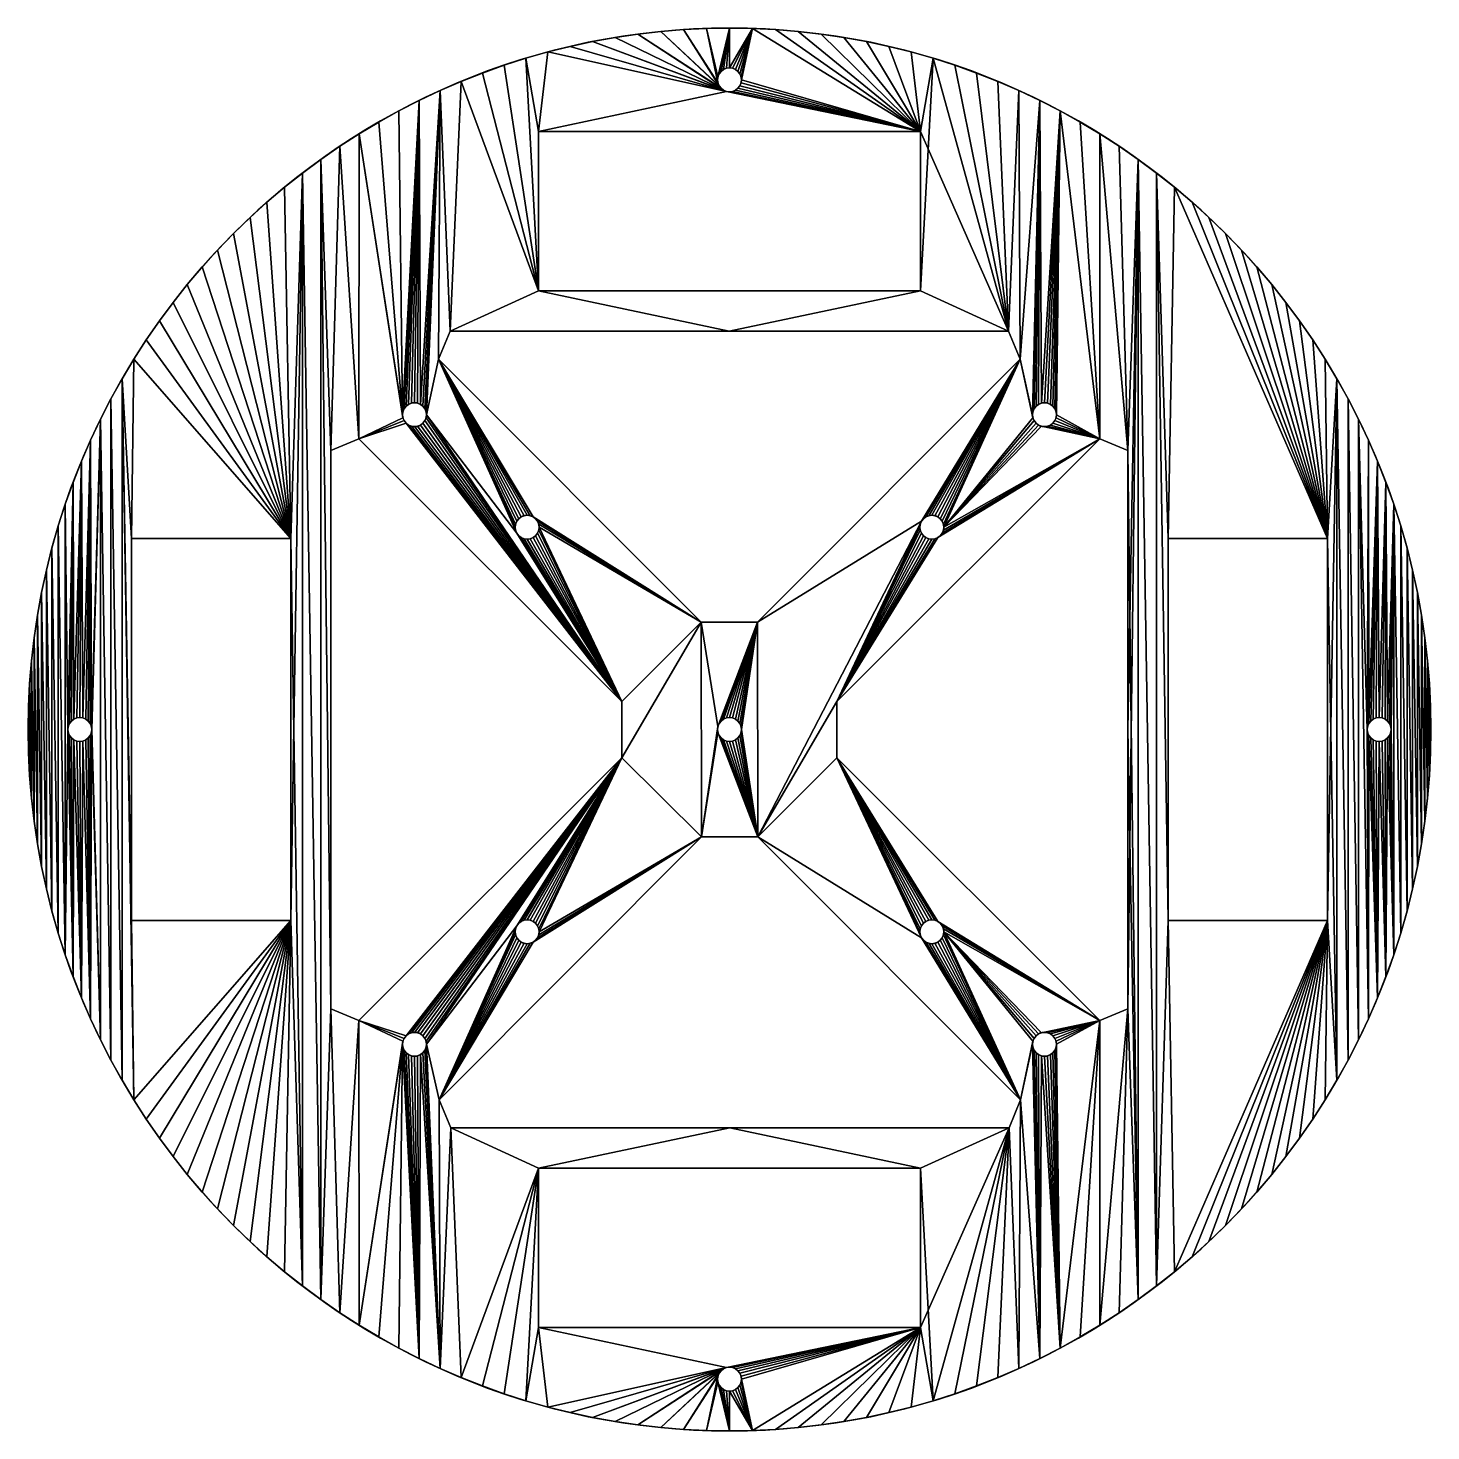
# Model space of a CAD drawing. Extents: x -88 to 88, y -88 to 88.
import ezdxf

# ---------------------------------------------------------------- set-up
doc = ezdxf.new("R2010")
doc.units = 0
doc.header["$MEASUREMENT"] = 0
doc.layers.get('0').update_dxf_attribs({"color": 13, "linetype": 'CONTINUOUS'})

# ---------------------------------------------------------------- blocks, each defined once
blk = doc.blocks.new('FUFO_S0')
for p, q in [((79.46, 181.78, 2), (79.46, 181.78, 4)), ((82.34, 182.01, 2), (82.34, 182.01, 4)), ((85.22, 182.15, 2), (85.22, 182.15, 4)), ((88.1, 182.2, 2), (88.1, 182.2, 4)), ((90.98, 182.15, 2), (90.98, 182.15, 4)), ((93.86, 182.01, 2), (93.86, 182.01, 4)), ((96.74, 181.78, 2), (96.74, 181.78, 4)), ((68.09, 179.9, 2), (68.09, 179.9, 4)), ((70.91, 180.51, 2), (70.91, 180.51, 4)), ((73.75, 181.02, 2), (73.75, 181.02, 4)), ((76.6, 181.45, 2), (76.6, 181.45, 4)), ((99.6, 181.45, 2), (99.6, 181.45, 4)), ((102.45, 181.02, 2), (102.45, 181.02, 4)), ((105.29, 180.51, 2), (105.29, 180.51, 4)), ((108.11, 179.9, 2), (108.11, 179.9, 4)), ((62.53, 178.41, 2), (62.53, 178.41, 4)), ((65.3, 179.2, 2), (65.3, 179.2, 4)), ((110.9, 179.2, 2), (110.9, 179.2, 4)), ((113.67, 178.41, 2), (113.67, 178.41, 4)), ((57.07, 176.55, 2), (57.07, 176.55, 4)), ((59.78, 177.52, 2), (59.78, 177.52, 4)), ((86.8, 176.45, 2), (86.8, 176.45, 4)), ((87.04, 176.76, 2), (87.04, 176.76, 4)), ((87.35, 177, 2), (87.35, 177, 4)), ((87.71, 177.15, 2), (87.71, 177.15, 4)), ((88.1, 177.2, 2), (88.1, 177.2, 4)), ((88.49, 177.15, 2), (88.49, 177.15, 4)), ((88.85, 177, 2), (88.85, 177, 4)), ((89.16, 176.76, 2), (89.16, 176.76, 4)), ((89.4, 176.45, 2), (89.4, 176.45, 4)), ((116.42, 177.52, 2), (116.42, 177.52, 4)), ((119.13, 176.55, 2), (119.13, 176.55, 4)), ((54.39, 175.49, 2), (54.39, 175.49, 4)), ((86.6, 175.7, 2), (86.6, 175.7, 4)), ((86.65, 176.09, 2), (86.65, 176.09, 4)), ((86.65, 175.31, 2), (86.65, 175.31, 4)), ((86.8, 174.95, 2), (86.8, 174.95, 4)), ((87.04, 174.64, 2), (87.04, 174.64, 4)), ((89.16, 174.64, 2), (89.16, 174.64, 4)), ((89.4, 174.95, 2), (89.4, 174.95, 4)), ((89.55, 176.09, 2), (89.55, 176.09, 4)), ((89.55, 175.31, 2), (89.55, 175.31, 4)), ((89.6, 175.7, 2), (89.6, 175.7, 4)), ((121.81, 175.49, 2), (121.81, 175.49, 4)), ((49.13, 173.11, 2), (49.13, 173.11, 4)), ((51.74, 174.35, 2), (51.74, 174.35, 4)), ((87.35, 174.4, 2), (87.35, 174.4, 4)), ((87.71, 174.25, 2), (87.71, 174.25, 4)), ((88.1, 174.2, 2), (88.1, 174.2, 4)), ((88.49, 174.25, 2), (88.49, 174.25, 4)), ((88.85, 174.4, 2), (88.85, 174.4, 4)), ((124.46, 174.35, 2), (124.46, 174.35, 4)), ((127.07, 173.11, 2), (127.07, 173.11, 4)), ((46.57, 171.8, 2), (46.57, 171.8, 4)), ((129.63, 171.8, 2), (129.63, 171.8, 4)), ((44.05, 170.4, 2), (44.05, 170.4, 4)), ((64.1, 169.2, 2), (112.1, 169.2, 2)), ((64.1, 149.2, 2), (64.1, 169.2, 2)), ((64.1, 169.2, 2), (64.1, 169.2, 4)), ((64.1, 149.2, 4), (64.1, 169.2, 4)), ((64.1, 169.2, 4), (112.1, 169.2, 4)), ((112.1, 169.2, 2), (112.1, 149.2, 2)), ((112.1, 169.2, 2), (112.1, 169.2, 4)), ((112.1, 169.2, 4), (112.1, 149.2, 4)), ((132.15, 170.4, 2), (132.15, 170.4, 4)), ((41.58, 168.91, 2), (41.58, 168.91, 4)), ((134.62, 168.91, 2), (134.62, 168.91, 4)), ((36.78, 165.71, 2), (36.78, 165.71, 4)), ((39.15, 167.35, 2), (39.15, 167.35, 4)), ((137.05, 167.35, 2), (137.05, 167.35, 4)), ((139.42, 165.71, 2), (139.42, 165.71, 4)), ((34.47, 163.99, 2), (34.47, 163.99, 4)), ((141.73, 163.99, 2), (141.73, 163.99, 4)), ((32.21, 162.2, 2), (32.21, 162.2, 4)), ((143.99, 162.2, 2), (143.99, 162.2, 4)), ((30.01, 160.34, 2), (30.01, 160.34, 4)), ((146.19, 160.34, 2), (146.19, 160.34, 4)), ((27.88, 158.4, 2), (27.88, 158.4, 4)), ((148.32, 158.4, 2), (148.32, 158.4, 4)), ((25.8, 156.4, 2), (25.8, 156.4, 4)), ((150.4, 156.4, 2), (150.4, 156.4, 4)), ((23.8, 154.32, 2), (23.8, 154.32, 4)), ((152.4, 154.32, 2), (152.4, 154.32, 4)), ((21.86, 152.19, 2), (21.86, 152.19, 4)), ((154.34, 152.19, 2), (154.34, 152.19, 4)), ((20, 149.99, 2), (20, 149.99, 4)), ((156.2, 149.99, 2), (156.2, 149.99, 4)), ((112.1, 149.2, 2), (64.1, 149.2, 2)), ((64.1, 149.2, 2), (64.1, 149.2, 4)), ((112.1, 149.2, 4), (64.1, 149.2, 4)), ((112.1, 149.2, 2), (112.1, 149.2, 4)), ((18.21, 147.73, 2), (18.21, 147.73, 4)), ((157.99, 147.73, 2), (157.99, 147.73, 4)), ((16.49, 145.42, 2), (16.49, 145.42, 4)), ((159.71, 145.42, 2), (159.71, 145.42, 4)), ((14.85, 143.05, 2), (14.85, 143.05, 4)), ((51.55, 140.6, 2), (53.01, 144.14, 2)), ((51.55, 140.6, 4), (53.01, 144.14, 4)), ((53.01, 144.14, 2), (88.06, 144.14, 2)), ((53.01, 144.14, 4), (88.06, 144.14, 4)), ((53.01, 144.14, 2), (53.01, 144.14, 4)), ((88.06, 144.14, 2), (123.14, 144.15, 2)), ((88.06, 144.14, 4), (123.14, 144.15, 4)), ((88.06, 144.14, 2), (88.06, 144.14, 4)), ((124.6, 140.62, 2), (123.14, 144.15, 2)), ((123.14, 144.15, 2), (123.14, 144.15, 4)), ((124.6, 140.62, 4), (123.14, 144.15, 4)), ((161.35, 143.05, 2), (161.35, 143.05, 4)), ((13.29, 140.62, 2), (13.29, 140.62, 4)), ((84.53, 107.6, 2), (51.55, 140.6, 2)), ((51.55, 140.6, 2), (51.55, 140.6, 4)), ((84.53, 107.6, 4), (51.55, 140.6, 4)), ((124.6, 140.62, 2), (91.6, 107.6, 2)), ((124.6, 140.62, 4), (91.6, 107.6, 4)), ((124.6, 140.62, 2), (124.6, 140.62, 4)), ((162.91, 140.62, 2), (162.91, 140.62, 4)), ((11.8, 138.15, 2), (11.8, 138.15, 4)), ((164.4, 138.15, 2), (164.4, 138.15, 4)), ((10.4, 135.63, 2), (10.4, 135.63, 4)), ((47.09, 134.03, 2), (47.09, 134.03, 4)), ((47.24, 134.39, 2), (47.24, 134.39, 4)), ((47.48, 134.7, 2), (47.48, 134.7, 4)), ((47.79, 134.94, 2), (47.79, 134.94, 4)), ((48.16, 135.09, 2), (48.16, 135.09, 4)), ((48.54, 135.14, 2), (48.54, 135.14, 4)), ((48.93, 135.09, 2), (48.93, 135.09, 4)), ((49.29, 134.94, 2), (49.29, 134.94, 4)), ((49.6, 134.7, 2), (49.6, 134.7, 4)), ((49.84, 134.39, 2), (49.84, 134.39, 4)), ((49.99, 134.03, 2), (49.99, 134.03, 4)), ((126.21, 134.03, 2), (126.21, 134.03, 4)), ((126.36, 134.39, 2), (126.36, 134.39, 4)), ((126.6, 134.7, 2), (126.6, 134.7, 4)), ((126.91, 134.94, 2), (126.91, 134.94, 4)), ((127.27, 135.09, 2), (127.27, 135.09, 4)), ((127.66, 135.14, 2), (127.66, 135.14, 4)), ((128.04, 135.09, 2), (128.04, 135.09, 4)), ((128.41, 134.94, 2), (128.41, 134.94, 4)), ((128.72, 134.7, 2), (128.72, 134.7, 4)), ((128.96, 134.39, 2), (128.96, 134.39, 4)), ((129.11, 134.03, 2), (129.11, 134.03, 4)), ((165.8, 135.63, 2), (165.8, 135.63, 4)), ((9.09, 133.07, 2), (9.09, 133.07, 4)), ((47.04, 133.64, 2), (47.04, 133.64, 4)), ((47.09, 133.26, 2), (47.09, 133.26, 4)), ((47.24, 132.89, 2), (47.24, 132.89, 4)), ((47.48, 132.58, 2), (47.48, 132.58, 4)), ((47.79, 132.34, 2), (47.79, 132.34, 4)), ((48.16, 132.19, 2), (48.16, 132.19, 4)), ((48.93, 132.19, 2), (48.93, 132.19, 4)), ((49.29, 132.34, 2), (49.29, 132.34, 4)), ((49.6, 132.58, 2), (49.6, 132.58, 4)), ((49.84, 132.89, 2), (49.84, 132.89, 4)), ((49.99, 133.26, 2), (49.99, 133.26, 4)), ((50.04, 133.64, 2), (50.04, 133.64, 4)), ((126.16, 133.64, 2), (126.16, 133.64, 4)), ((126.21, 133.26, 2), (126.21, 133.26, 4)), ((126.36, 132.89, 2), (126.36, 132.89, 4)), ((126.6, 132.58, 2), (126.6, 132.58, 4)), ((126.91, 132.34, 2), (126.91, 132.34, 4)), ((127.27, 132.19, 2), (127.27, 132.19, 4)), ((128.04, 132.19, 2), (128.04, 132.19, 4)), ((128.41, 132.34, 2), (128.41, 132.34, 4)), ((128.72, 132.58, 2), (128.72, 132.58, 4)), ((128.96, 132.89, 2), (128.96, 132.89, 4)), ((129.11, 133.26, 2), (129.11, 133.26, 4)), ((129.16, 133.64, 2), (129.16, 133.64, 4)), ((167.11, 133.07, 2), (167.11, 133.07, 4)), ((7.85, 130.46, 2), (7.85, 130.46, 4)), ((41.56, 130.61, 2), (38.02, 129.14, 2)), ((41.56, 130.61, 4), (38.02, 129.14, 4)), ((74.56, 97.63, 2), (41.56, 130.61, 2)), ((74.56, 97.63, 4), (41.56, 130.61, 4)), ((41.56, 130.61, 2), (41.56, 130.61, 4)), ((48.54, 132.14, 2), (48.54, 132.14, 4)), ((101.6, 97.63, 2), (134.61, 130.61, 2)), ((101.6, 97.63, 4), (134.61, 130.61, 4)), ((127.66, 132.14, 2), (127.66, 132.14, 4)), ((134.61, 130.61, 2), (138.15, 129.14, 2)), ((134.61, 130.61, 4), (138.15, 129.14, 4)), ((134.61, 130.61, 2), (134.61, 130.61, 4)), ((168.35, 130.46, 2), (168.35, 130.46, 4)), ((38.02, 129.14, 2), (38.02, 94.1, 2)), ((38.02, 129.14, 2), (38.02, 129.14, 4)), ((38.02, 129.14, 4), (38.02, 94.1, 4)), ((138.15, 129.14, 2), (138.15, 94.1, 2)), ((138.15, 129.14, 2), (138.15, 129.14, 4)), ((138.15, 129.14, 4), (138.15, 94.1, 4)), ((6.71, 127.81, 2), (6.71, 127.81, 4)), ((169.49, 127.81, 2), (169.49, 127.81, 4)), ((5.65, 125.13, 2), (5.65, 125.13, 4)), ((170.55, 125.13, 2), (170.55, 125.13, 4)), ((4.68, 122.42, 2), (4.68, 122.42, 4)), ((171.52, 122.42, 2), (171.52, 122.42, 4)), ((61.24, 119.89, 2), (61.24, 119.89, 4)), ((61.39, 120.25, 2), (61.39, 120.25, 4)), ((61.63, 120.56, 2), (61.63, 120.56, 4)), ((61.94, 120.8, 2), (61.94, 120.8, 4)), ((62.3, 120.95, 2), (62.3, 120.95, 4)), ((62.69, 121, 2), (62.69, 121, 4)), ((63.08, 120.95, 2), (63.08, 120.95, 4)), ((63.44, 120.8, 2), (63.44, 120.8, 4)), ((63.75, 120.56, 2), (63.75, 120.56, 4)), ((63.99, 120.25, 2), (63.99, 120.25, 4)), ((64.14, 119.89, 2), (64.14, 119.89, 4)), ((112.06, 119.89, 2), (112.06, 119.89, 4)), ((112.21, 120.25, 2), (112.21, 120.25, 4)), ((112.45, 120.56, 2), (112.45, 120.56, 4)), ((112.76, 120.8, 2), (112.76, 120.8, 4)), ((113.12, 120.95, 2), (113.12, 120.95, 4)), ((113.51, 121, 2), (113.51, 121, 4)), ((113.9, 120.95, 2), (113.9, 120.95, 4)), ((114.26, 120.8, 2), (114.26, 120.8, 4)), ((114.57, 120.56, 2), (114.57, 120.56, 4)), ((114.81, 120.25, 2), (114.81, 120.25, 4)), ((114.96, 119.89, 2), (114.96, 119.89, 4)), ((3.79, 119.67, 2), (3.79, 119.67, 4)), ((13, 118.1, 2), (33, 118.1, 2)), ((13, 70.1, 2), (13, 118.1, 2)), ((13, 70.1, 4), (13, 118.1, 4)), ((13, 118.1, 4), (33, 118.1, 4)), ((13, 118.1, 2), (13, 118.1, 4)), ((33, 118.1, 2), (33, 70.1, 2)), ((33, 118.1, 4), (33, 70.1, 4)), ((33, 118.1, 2), (33, 118.1, 4)), ((61.19, 119.5, 2), (61.19, 119.5, 4)), ((61.24, 119.12, 2), (61.24, 119.12, 4)), ((61.39, 118.75, 2), (61.39, 118.75, 4)), ((61.63, 118.44, 2), (61.63, 118.44, 4)), ((61.94, 118.2, 2), (61.94, 118.2, 4)), ((62.3, 118.05, 2), (62.3, 118.05, 4)), ((63.08, 118.05, 2), (63.08, 118.05, 4)), ((63.44, 118.2, 2), (63.44, 118.2, 4)), ((63.75, 118.44, 2), (63.75, 118.44, 4)), ((63.99, 118.75, 2), (63.99, 118.75, 4)), ((64.14, 119.12, 2), (64.14, 119.12, 4)), ((64.19, 119.5, 2), (64.19, 119.5, 4)), ((112.01, 119.5, 2), (112.01, 119.5, 4)), ((112.06, 119.12, 2), (112.06, 119.12, 4)), ((112.21, 118.75, 2), (112.21, 118.75, 4)), ((112.45, 118.44, 2), (112.45, 118.44, 4)), ((112.76, 118.2, 2), (112.76, 118.2, 4)), ((113.12, 118.05, 2), (113.12, 118.05, 4)), ((113.9, 118.05, 2), (113.9, 118.05, 4)), ((114.26, 118.2, 2), (114.26, 118.2, 4)), ((114.57, 118.44, 2), (114.57, 118.44, 4)), ((114.81, 118.75, 2), (114.81, 118.75, 4)), ((114.96, 119.12, 2), (114.96, 119.12, 4)), ((115.01, 119.5, 2), (115.01, 119.5, 4)), ((143.2, 118.1, 2), (163.2, 118.1, 2)), ((143.2, 70.1, 2), (143.2, 118.1, 2)), ((143.2, 118.1, 2), (143.2, 118.1, 4)), ((143.2, 70.1, 4), (143.2, 118.1, 4)), ((143.2, 118.1, 4), (163.2, 118.1, 4)), ((163.2, 118.1, 2), (163.2, 70.1, 2)), ((163.2, 118.1, 4), (163.2, 70.1, 4)), ((163.2, 118.1, 2), (163.2, 118.1, 4)), ((172.41, 119.67, 2), (172.41, 119.67, 4)), ((3, 116.9, 2), (3, 116.9, 4)), ((62.69, 118, 2), (62.69, 118, 4)), ((113.51, 118, 2), (113.51, 118, 4)), ((173.2, 116.9, 2), (173.2, 116.9, 4)), ((2.3, 114.11, 2), (2.3, 114.11, 4)), ((173.9, 114.11, 2), (173.9, 114.11, 4)), ((1.69, 111.29, 2), (1.69, 111.29, 4)), ((174.51, 111.29, 2), (174.51, 111.29, 4)), ((1.18, 108.45, 2), (1.18, 108.45, 4)), ((84.53, 107.6, 2), (91.6, 107.6, 2)), ((84.53, 107.6, 2), (84.53, 107.6, 4)), ((84.53, 107.6, 4), (91.6, 107.6, 4)), ((91.6, 107.6, 2), (91.6, 107.6, 4)), ((175.02, 108.45, 2), (175.02, 108.45, 4)), ((0.75, 105.6, 2), (0.75, 105.6, 4)), ((175.45, 105.6, 2), (175.45, 105.6, 4)), ((0.42, 102.74, 2), (0.42, 102.74, 4)), ((175.78, 102.74, 2), (175.78, 102.74, 4)), ((0.19, 99.86, 2), (0.19, 99.86, 4)), ((176.01, 99.86, 2), (176.01, 99.86, 4)), ((0.05, 96.98, 2), (0.05, 96.98, 4)), ((74.56, 97.63, 2), (74.56, 90.56, 2)), ((74.56, 97.63, 4), (74.56, 90.56, 4)), ((74.56, 97.63, 2), (74.56, 97.63, 4)), ((101.6, 97.63, 2), (101.6, 90.56, 2)), ((101.6, 97.63, 2), (101.6, 97.63, 4)), ((101.6, 97.63, 4), (101.6, 90.56, 4)), ((176.15, 96.98, 2), (176.15, 96.98, 4)), ((5.44, 95.16, 2), (5.44, 95.16, 4)), ((5.75, 95.4, 2), (5.75, 95.4, 4)), ((6.11, 95.55, 2), (6.11, 95.55, 4)), ((6.5, 95.6, 2), (6.5, 95.6, 4)), ((6.89, 95.55, 2), (6.89, 95.55, 4)), ((7.25, 95.4, 2), (7.25, 95.4, 4)), ((7.56, 95.16, 2), (7.56, 95.16, 4)), ((87.04, 95.16, 2), (87.04, 95.16, 4)), ((87.35, 95.4, 2), (87.35, 95.4, 4)), ((87.71, 95.55, 2), (87.71, 95.55, 4)), ((88.1, 95.6, 2), (88.1, 95.6, 4)), ((88.49, 95.55, 2), (88.49, 95.55, 4)), ((88.85, 95.4, 2), (88.85, 95.4, 4)), ((89.16, 95.16, 2), (89.16, 95.16, 4)), ((168.64, 95.16, 2), (168.64, 95.16, 4)), ((168.95, 95.4, 2), (168.95, 95.4, 4)), ((169.31, 95.55, 2), (169.31, 95.55, 4)), ((169.7, 95.6, 2), (169.7, 95.6, 4)), ((170.09, 95.55, 2), (170.09, 95.55, 4)), ((170.45, 95.4, 2), (170.45, 95.4, 4)), ((170.76, 95.16, 2), (170.76, 95.16, 4)), ((0, 94.1, 2), (0, 94.1, 4)), ((5, 94.1, 2), (5, 94.1, 4)), ((5.05, 94.49, 2), (5.05, 94.49, 4)), ((5.05, 93.71, 2), (5.05, 93.71, 4)), ((5.2, 94.85, 2), (5.2, 94.85, 4)), ((7.8, 94.85, 2), (7.8, 94.85, 4)), ((7.95, 94.49, 2), (7.95, 94.49, 4)), ((7.95, 93.71, 2), (7.95, 93.71, 4)), ((8, 94.1, 2), (8, 94.1, 4)), ((38.02, 94.1, 2), (38.02, 59.02, 2)), ((38.02, 94.1, 2), (38.02, 94.1, 4)), ((38.02, 94.1, 4), (38.02, 59.02, 4)), ((86.6, 94.1, 2), (86.6, 94.1, 4)), ((86.65, 94.49, 2), (86.65, 94.49, 4)), ((86.65, 93.71, 2), (86.65, 93.71, 4)), ((86.8, 94.85, 2), (86.8, 94.85, 4)), ((89.4, 94.85, 2), (89.4, 94.85, 4)), ((89.55, 94.49, 2), (89.55, 94.49, 4)), ((89.55, 93.71, 2), (89.55, 93.71, 4)), ((89.6, 94.1, 2), (89.6, 94.1, 4)), ((138.15, 94.1, 2), (138.15, 59.02, 2)), ((138.15, 94.1, 4), (138.15, 59.02, 4)), ((138.15, 94.1, 2), (138.15, 94.1, 4)), ((168.2, 94.1, 2), (168.2, 94.1, 4)), ((168.25, 94.49, 2), (168.25, 94.49, 4)), ((168.25, 93.71, 2), (168.25, 93.71, 4)), ((168.4, 94.85, 2), (168.4, 94.85, 4)), ((171, 94.85, 2), (171, 94.85, 4)), ((171.15, 94.49, 2), (171.15, 94.49, 4)), ((171.15, 93.71, 2), (171.15, 93.71, 4)), ((171.2, 94.1, 2), (171.2, 94.1, 4)), ((176.2, 94.1, 2), (176.2, 94.1, 4)), ((5.2, 93.35, 2), (5.2, 93.35, 4)), ((5.44, 93.04, 2), (5.44, 93.04, 4)), ((5.75, 92.8, 2), (5.75, 92.8, 4)), ((6.11, 92.65, 2), (6.11, 92.65, 4)), ((6.5, 92.6, 2), (6.5, 92.6, 4)), ((6.89, 92.65, 2), (6.89, 92.65, 4)), ((7.25, 92.8, 2), (7.25, 92.8, 4)), ((7.56, 93.04, 2), (7.56, 93.04, 4)), ((7.8, 93.35, 2), (7.8, 93.35, 4)), ((86.8, 93.35, 2), (86.8, 93.35, 4)), ((87.04, 93.04, 2), (87.04, 93.04, 4)), ((87.35, 92.8, 2), (87.35, 92.8, 4)), ((87.71, 92.65, 2), (87.71, 92.65, 4)), ((88.1, 92.6, 2), (88.1, 92.6, 4)), ((88.49, 92.65, 2), (88.49, 92.65, 4)), ((88.85, 92.8, 2), (88.85, 92.8, 4)), ((89.16, 93.04, 2), (89.16, 93.04, 4)), ((89.4, 93.35, 2), (89.4, 93.35, 4)), ((168.4, 93.35, 2), (168.4, 93.35, 4)), ((168.64, 93.04, 2), (168.64, 93.04, 4)), ((168.95, 92.8, 2), (168.95, 92.8, 4)), ((169.31, 92.65, 2), (169.31, 92.65, 4)), ((169.7, 92.6, 2), (169.7, 92.6, 4)), ((170.09, 92.65, 2), (170.09, 92.65, 4)), ((170.45, 92.8, 2), (170.45, 92.8, 4)), ((170.76, 93.04, 2), (170.76, 93.04, 4)), ((171, 93.35, 2), (171, 93.35, 4)), ((0.05, 91.22, 2), (0.05, 91.22, 4)), ((41.56, 57.56, 2), (74.56, 90.56, 2)), ((41.56, 57.56, 4), (74.56, 90.56, 4)), ((74.56, 90.56, 2), (74.56, 90.56, 4)), ((134.61, 57.56, 2), (101.6, 90.56, 2)), ((101.6, 90.56, 2), (101.6, 90.56, 4)), ((134.61, 57.56, 4), (101.6, 90.56, 4)), ((176.15, 91.22, 2), (176.15, 91.22, 4)), ((0.19, 88.34, 2), (0.19, 88.34, 4)), ((176.01, 88.34, 2), (176.01, 88.34, 4)), ((0.42, 85.46, 2), (0.42, 85.46, 4)), ((175.78, 85.46, 2), (175.78, 85.46, 4)), ((0.75, 82.6, 2), (0.75, 82.6, 4)), ((175.45, 82.6, 2), (175.45, 82.6, 4)), ((1.18, 79.75, 2), (1.18, 79.75, 4)), ((84.6, 80.6, 2), (51.62, 47.6, 2)), ((84.6, 80.6, 4), (51.62, 47.6, 4)), ((84.6, 80.6, 2), (91.67, 80.6, 2)), ((84.6, 80.6, 4), (91.67, 80.6, 4)), ((84.6, 80.6, 2), (84.6, 80.6, 4)), ((124.67, 47.58, 2), (91.67, 80.6, 2)), ((91.67, 80.6, 2), (91.67, 80.6, 4)), ((124.67, 47.58, 4), (91.67, 80.6, 4)), ((175.02, 79.75, 2), (175.02, 79.75, 4)), ((1.69, 76.91, 2), (1.69, 76.91, 4)), ((174.51, 76.91, 2), (174.51, 76.91, 4)), ((2.3, 74.09, 2), (2.3, 74.09, 4)), ((173.9, 74.09, 2), (173.9, 74.09, 4)), ((3, 71.3, 2), (3, 71.3, 4)), ((173.2, 71.3, 2), (173.2, 71.3, 4)), ((33, 70.1, 2), (13, 70.1, 2)), ((33, 70.1, 4), (13, 70.1, 4)), ((13, 70.1, 2), (13, 70.1, 4)), ((33, 70.1, 2), (33, 70.1, 4)), ((61.24, 69.08, 2), (61.24, 69.08, 4)), ((61.39, 69.45, 2), (61.39, 69.45, 4)), ((61.63, 69.76, 2), (61.63, 69.76, 4)), ((61.94, 70, 2), (61.94, 70, 4)), ((62.3, 70.15, 2), (62.3, 70.15, 4)), ((62.69, 70.2, 2), (62.69, 70.2, 4)), ((63.08, 70.15, 2), (63.08, 70.15, 4)), ((63.44, 70, 2), (63.44, 70, 4)), ((63.75, 69.76, 2), (63.75, 69.76, 4)), ((63.99, 69.45, 2), (63.99, 69.45, 4)), ((64.14, 69.08, 2), (64.14, 69.08, 4)), ((112.06, 69.08, 2), (112.06, 69.08, 4)), ((112.21, 69.45, 2), (112.21, 69.45, 4)), ((112.45, 69.76, 2), (112.45, 69.76, 4)), ((112.76, 70, 2), (112.76, 70, 4)), ((113.12, 70.15, 2), (113.12, 70.15, 4)), ((113.51, 70.2, 2), (113.51, 70.2, 4)), ((113.9, 70.15, 2), (113.9, 70.15, 4)), ((114.26, 70, 2), (114.26, 70, 4)), ((114.57, 69.76, 2), (114.57, 69.76, 4)), ((114.81, 69.45, 2), (114.81, 69.45, 4)), ((114.96, 69.08, 2), (114.96, 69.08, 4)), ((163.2, 70.1, 2), (143.2, 70.1, 2)), ((143.2, 70.1, 2), (143.2, 70.1, 4)), ((163.2, 70.1, 4), (143.2, 70.1, 4)), ((163.2, 70.1, 2), (163.2, 70.1, 4)), ((3.79, 68.53, 2), (3.79, 68.53, 4)), ((61.19, 68.7, 2), (61.19, 68.7, 4)), ((61.24, 68.31, 2), (61.24, 68.31, 4)), ((61.39, 67.95, 2), (61.39, 67.95, 4)), ((61.63, 67.64, 2), (61.63, 67.64, 4)), ((61.94, 67.4, 2), (61.94, 67.4, 4)), ((62.3, 67.25, 2), (62.3, 67.25, 4)), ((62.69, 67.2, 2), (62.69, 67.2, 4)), ((63.08, 67.25, 2), (63.08, 67.25, 4)), ((63.44, 67.4, 2), (63.44, 67.4, 4)), ((63.75, 67.64, 2), (63.75, 67.64, 4)), ((63.99, 67.95, 2), (63.99, 67.95, 4)), ((64.14, 68.31, 2), (64.14, 68.31, 4)), ((64.19, 68.7, 2), (64.19, 68.7, 4)), ((112.01, 68.7, 2), (112.01, 68.7, 4)), ((112.06, 68.31, 2), (112.06, 68.31, 4)), ((112.21, 67.95, 2), (112.21, 67.95, 4)), ((112.45, 67.64, 2), (112.45, 67.64, 4)), ((112.76, 67.4, 2), (112.76, 67.4, 4)), ((113.12, 67.25, 2), (113.12, 67.25, 4)), ((113.51, 67.2, 2), (113.51, 67.2, 4)), ((113.9, 67.25, 2), (113.9, 67.25, 4)), ((114.26, 67.4, 2), (114.26, 67.4, 4)), ((114.57, 67.64, 2), (114.57, 67.64, 4)), ((114.81, 67.95, 2), (114.81, 67.95, 4)), ((114.96, 68.31, 2), (114.96, 68.31, 4)), ((115.01, 68.7, 2), (115.01, 68.7, 4)), ((172.41, 68.53, 2), (172.41, 68.53, 4)), ((4.68, 65.78, 2), (4.68, 65.78, 4)), ((171.52, 65.78, 2), (171.52, 65.78, 4)), ((5.65, 63.07, 2), (5.65, 63.07, 4)), ((170.55, 63.07, 2), (170.55, 63.07, 4)), ((6.71, 60.39, 2), (6.71, 60.39, 4)), ((169.49, 60.39, 2), (169.49, 60.39, 4)), ((41.56, 57.56, 2), (38.02, 59.02, 2)), ((38.02, 59.02, 2), (38.02, 59.02, 4)), ((41.56, 57.56, 4), (38.02, 59.02, 4)), ((134.61, 57.56, 2), (138.15, 59.02, 2)), ((134.61, 57.56, 4), (138.15, 59.02, 4)), ((138.15, 59.02, 2), (138.15, 59.02, 4)), ((7.85, 57.74, 2), (7.85, 57.74, 4)), ((41.56, 57.56, 2), (41.56, 57.56, 4)), ((134.61, 57.56, 2), (134.61, 57.56, 4)), ((168.35, 57.74, 2), (168.35, 57.74, 4)), ((9.09, 55.13, 2), (9.09, 55.13, 4)), ((47.09, 54.94, 2), (47.09, 54.94, 4)), ((47.24, 55.31, 2), (47.24, 55.31, 4)), ((47.48, 55.62, 2), (47.48, 55.62, 4)), ((47.79, 55.86, 2), (47.79, 55.86, 4)), ((48.16, 56.01, 2), (48.16, 56.01, 4)), ((48.54, 56.06, 2), (48.54, 56.06, 4)), ((48.93, 56.01, 2), (48.93, 56.01, 4)), ((49.29, 55.86, 2), (49.29, 55.86, 4)), ((49.6, 55.62, 2), (49.6, 55.62, 4)), ((49.84, 55.31, 2), (49.84, 55.31, 4)), ((49.99, 54.94, 2), (49.99, 54.94, 4)), ((126.21, 54.94, 2), (126.21, 54.94, 4)), ((126.36, 55.31, 2), (126.36, 55.31, 4)), ((126.6, 55.62, 2), (126.6, 55.62, 4)), ((126.91, 55.86, 2), (126.91, 55.86, 4)), ((127.27, 56.01, 2), (127.27, 56.01, 4)), ((127.66, 56.06, 2), (127.66, 56.06, 4)), ((128.04, 56.01, 2), (128.04, 56.01, 4)), ((128.41, 55.86, 2), (128.41, 55.86, 4)), ((128.72, 55.62, 2), (128.72, 55.62, 4)), ((128.96, 55.31, 2), (128.96, 55.31, 4)), ((129.11, 54.94, 2), (129.11, 54.94, 4)), ((167.11, 55.13, 2), (167.11, 55.13, 4)), ((47.04, 54.56, 2), (47.04, 54.56, 4)), ((47.09, 54.17, 2), (47.09, 54.17, 4)), ((47.24, 53.81, 2), (47.24, 53.81, 4)), ((47.48, 53.5, 2), (47.48, 53.5, 4)), ((47.79, 53.26, 2), (47.79, 53.26, 4)), ((48.16, 53.11, 2), (48.16, 53.11, 4)), ((48.54, 53.06, 2), (48.54, 53.06, 4)), ((48.93, 53.11, 2), (48.93, 53.11, 4)), ((49.29, 53.26, 2), (49.29, 53.26, 4)), ((49.6, 53.5, 2), (49.6, 53.5, 4)), ((49.84, 53.81, 2), (49.84, 53.81, 4)), ((49.99, 54.17, 2), (49.99, 54.17, 4)), ((50.04, 54.56, 2), (50.04, 54.56, 4)), ((126.16, 54.56, 2), (126.16, 54.56, 4)), ((126.21, 54.17, 2), (126.21, 54.17, 4)), ((126.36, 53.81, 2), (126.36, 53.81, 4)), ((126.6, 53.5, 2), (126.6, 53.5, 4)), ((126.91, 53.26, 2), (126.91, 53.26, 4)), ((127.27, 53.11, 2), (127.27, 53.11, 4)), ((127.66, 53.06, 2), (127.66, 53.06, 4)), ((128.04, 53.11, 2), (128.04, 53.11, 4)), ((128.41, 53.26, 2), (128.41, 53.26, 4)), ((128.72, 53.5, 2), (128.72, 53.5, 4)), ((128.96, 53.81, 2), (128.96, 53.81, 4)), ((129.11, 54.17, 2), (129.11, 54.17, 4)), ((129.16, 54.56, 2), (129.16, 54.56, 4)), ((10.4, 52.57, 2), (10.4, 52.57, 4)), ((165.8, 52.57, 2), (165.8, 52.57, 4)), ((11.8, 50.05, 2), (11.8, 50.05, 4)), ((164.4, 50.05, 2), (164.4, 50.05, 4)), ((13.29, 47.58, 2), (13.29, 47.58, 4)), ((51.62, 47.6, 2), (53.08, 44.06, 2)), ((51.62, 47.6, 2), (51.62, 47.6, 4)), ((51.62, 47.6, 4), (53.08, 44.06, 4)), ((124.67, 47.58, 2), (123.21, 44.05, 2)), ((124.67, 47.58, 4), (123.21, 44.05, 4)), ((124.67, 47.58, 2), (124.67, 47.58, 4)), ((162.91, 47.58, 2), (162.91, 47.58, 4)), ((14.85, 45.15, 2), (14.85, 45.15, 4)), ((53.08, 44.06, 2), (88.13, 44.06, 2)), ((53.08, 44.06, 2), (53.08, 44.06, 4)), ((53.08, 44.06, 4), (88.13, 44.06, 4)), ((88.13, 44.06, 2), (123.21, 44.05, 2)), ((88.13, 44.06, 2), (88.13, 44.06, 4)), ((88.13, 44.06, 4), (123.21, 44.05, 4)), ((161.35, 45.15, 2), (161.35, 45.15, 4)), ((16.49, 42.78, 2), (16.49, 42.78, 4)), ((123.21, 44.05, 2), (123.21, 44.05, 4)), ((159.71, 42.78, 2), (159.71, 42.78, 4)), ((18.21, 40.47, 2), (18.21, 40.47, 4)), ((64.1, 39, 2), (112.1, 39, 2)), ((64.1, 19, 2), (64.1, 39, 2)), ((64.1, 39, 2), (64.1, 39, 4)), ((64.1, 19, 4), (64.1, 39, 4)), ((64.1, 39, 4), (112.1, 39, 4)), ((112.1, 39, 2), (112.1, 19, 2)), ((112.1, 39, 2), (112.1, 39, 4)), ((112.1, 39, 4), (112.1, 19, 4)), ((157.99, 40.47, 2), (157.99, 40.47, 4)), ((20, 38.21, 2), (20, 38.21, 4)), ((156.2, 38.21, 2), (156.2, 38.21, 4)), ((21.86, 36.01, 2), (21.86, 36.01, 4)), ((154.34, 36.01, 2), (154.34, 36.01, 4)), ((23.8, 33.88, 2), (23.8, 33.88, 4)), ((152.4, 33.88, 2), (152.4, 33.88, 4)), ((25.8, 31.8, 2), (25.8, 31.8, 4)), ((150.4, 31.8, 2), (150.4, 31.8, 4)), ((27.88, 29.8, 2), (27.88, 29.8, 4)), ((148.32, 29.8, 2), (148.32, 29.8, 4)), ((30.01, 27.86, 2), (30.01, 27.86, 4)), ((146.19, 27.86, 2), (146.19, 27.86, 4)), ((32.21, 26, 2), (32.21, 26, 4)), ((143.99, 26, 2), (143.99, 26, 4)), ((34.47, 24.21, 2), (34.47, 24.21, 4)), ((141.73, 24.21, 2), (141.73, 24.21, 4)), ((36.78, 22.49, 2), (36.78, 22.49, 4)), ((139.42, 22.49, 2), (139.42, 22.49, 4)), ((39.15, 20.85, 2), (39.15, 20.85, 4)), ((137.05, 20.85, 2), (137.05, 20.85, 4)), ((41.58, 19.29, 2), (41.58, 19.29, 4)), ((44.05, 17.8, 2), (44.05, 17.8, 4)), ((112.1, 19, 2), (64.1, 19, 2)), ((64.1, 19, 2), (64.1, 19, 4)), ((112.1, 19, 4), (64.1, 19, 4)), ((112.1, 19, 2), (112.1, 19, 4)), ((132.15, 17.8, 2), (132.15, 17.8, 4)), ((134.62, 19.29, 2), (134.62, 19.29, 4)), ((46.57, 16.4, 2), (46.57, 16.4, 4)), ((129.63, 16.4, 2), (129.63, 16.4, 4)), ((49.13, 15.09, 2), (49.13, 15.09, 4)), ((127.07, 15.09, 2), (127.07, 15.09, 4)), ((51.74, 13.85, 2), (51.74, 13.85, 4)), ((54.39, 12.71, 2), (54.39, 12.71, 4)), ((86.6, 12.5, 2), (86.6, 12.5, 4)), ((86.65, 12.89, 2), (86.65, 12.89, 4)), ((86.8, 13.25, 2), (86.8, 13.25, 4)), ((87.04, 13.56, 2), (87.04, 13.56, 4)), ((87.35, 13.8, 2), (87.35, 13.8, 4)), ((87.71, 13.95, 2), (87.71, 13.95, 4)), ((88.1, 14, 2), (88.1, 14, 4)), ((88.49, 13.95, 2), (88.49, 13.95, 4)), ((88.85, 13.8, 2), (88.85, 13.8, 4)), ((89.16, 13.56, 2), (89.16, 13.56, 4)), ((89.4, 13.25, 2), (89.4, 13.25, 4)), ((89.55, 12.89, 2), (89.55, 12.89, 4)), ((89.6, 12.5, 2), (89.6, 12.5, 4)), ((121.81, 12.71, 2), (121.81, 12.71, 4)), ((124.46, 13.85, 2), (124.46, 13.85, 4)), ((57.07, 11.65, 2), (57.07, 11.65, 4)), ((59.78, 10.68, 2), (59.78, 10.68, 4)), ((86.65, 12.11, 2), (86.65, 12.11, 4)), ((86.8, 11.75, 2), (86.8, 11.75, 4)), ((87.04, 11.44, 2), (87.04, 11.44, 4)), ((87.35, 11.2, 2), (87.35, 11.2, 4)), ((87.71, 11.05, 2), (87.71, 11.05, 4)), ((88.1, 11, 2), (88.1, 11, 4)), ((88.49, 11.05, 2), (88.49, 11.05, 4)), ((88.85, 11.2, 2), (88.85, 11.2, 4)), ((89.16, 11.44, 2), (89.16, 11.44, 4)), ((89.4, 11.75, 2), (89.4, 11.75, 4)), ((89.55, 12.11, 2), (89.55, 12.11, 4)), ((116.42, 10.68, 2), (116.42, 10.68, 4)), ((119.13, 11.65, 2), (119.13, 11.65, 4)), ((62.53, 9.79, 2), (62.53, 9.79, 4)), ((65.3, 9, 2), (65.3, 9, 4)), ((110.9, 9, 2), (110.9, 9, 4)), ((113.67, 9.79, 2), (113.67, 9.79, 4)), ((68.09, 8.3, 2), (68.09, 8.3, 4)), ((70.91, 7.69, 2), (70.91, 7.69, 4)), ((73.75, 7.18, 2), (73.75, 7.18, 4)), ((102.45, 7.18, 2), (102.45, 7.18, 4)), ((105.29, 7.69, 2), (105.29, 7.69, 4)), ((108.11, 8.3, 2), (108.11, 8.3, 4)), ((76.6, 6.75, 2), (76.6, 6.75, 4)), ((79.46, 6.42, 2), (79.46, 6.42, 4)), ((82.34, 6.19, 2), (82.34, 6.19, 4)), ((85.22, 6.05, 2), (85.22, 6.05, 4)), ((88.1, 6, 2), (88.1, 6, 4)), ((90.98, 6.05, 2), (90.98, 6.05, 4)), ((93.86, 6.19, 2), (93.86, 6.19, 4)), ((96.74, 6.42, 2), (96.74, 6.42, 4)), ((99.6, 6.75, 2), (99.6, 6.75, 4))]:
    blk.add_line(p, q)
at = {"extrusion": (0, 0, -1)}
for centre, radius in [((-88.1, 94.1, -2), 88.1), ((-88.1, 94.1, -4), 88.1), ((-88.1, 175.7, -2), 1.5), ((-88.1, 175.7, -4), 1.5), ((-48.54, 133.64, -2), 1.5), ((-48.54, 133.64, -4), 1.5), ((-127.66, 133.64, -4), 1.5), ((-127.66, 133.64, -2), 1.5), ((-62.69, 119.5, -2), 1.5), ((-62.69, 119.5, -4), 1.5), ((-113.51, 119.5, -2), 1.5), ((-113.51, 119.5, -4), 1.5), ((-6.5, 94.1, -2), 1.5), ((-6.5, 94.1, -4), 1.5), ((-88.1, 94.1, -2), 1.5), ((-88.1, 94.1, -4), 1.5), ((-169.7, 94.1, -2), 1.5), ((-169.7, 94.1, -4), 1.5), ((-62.69, 68.7, -2), 1.5), ((-62.69, 68.7, -4), 1.5), ((-113.51, 68.7, -2), 1.5), ((-113.51, 68.7, -4), 1.5), ((-48.54, 54.56, -2), 1.5), ((-48.54, 54.56, -4), 1.5), ((-127.66, 54.56, -4), 1.5), ((-127.66, 54.56, -2), 1.5), ((-88.1, 12.5, -2), 1.5), ((-88.1, 12.5, -4), 1.5)]:
    blk.add_circle(centre, radius, dxfattribs=at)
mesh = blk.add_polyface()
corners = [(85.22, 182.15, 2), (86.65, 176.09, 2), (86.6, 175.7, 2), (88.1, 182.2, 2), (86.8, 176.45, 2), (87.04, 176.76, 2), (87.35, 177, 2), (87.71, 177.15, 2), (88.1, 177.2, 2), (61.24, 119.89, 2), (51.55, 140.6, 2), (61.39, 120.25, 2), (61.63, 120.56, 2), (61.94, 120.8, 2), (62.3, 120.95, 2), (62.69, 121, 2), (63.08, 120.95, 2), (63.44, 120.8, 2), (61.39, 118.75, 2), (50.04, 133.64, 2), (65.3, 179.2, 2), (64.1, 169.2, 2), (62.53, 178.41, 2), (87.71, 174.25, 2), (112.1, 169.2, 2), (68.09, 179.9, 2), (70.91, 180.51, 2), (87.35, 174.4, 2), (73.75, 181.02, 2), (76.6, 181.45, 2), (87.04, 174.64, 2), (79.46, 181.78, 2), (86.8, 174.95, 2), (82.34, 182.01, 2), (86.65, 175.31, 2), (53.01, 144.14, 2), (54.39, 175.49, 2), (64.1, 149.2, 2), (88.06, 144.14, 2), (57.07, 176.55, 2), (59.78, 177.52, 2), (112.1, 149.2, 2)]
mesh.append_faces([[corners[k] for k in face] for face in [(1, 3, 4), (4, 3, 5), (5, 3, 6), (6, 3, 7), (7, 3, 8), (9, 10, 11), (11, 10, 12), (12, 10, 13), (13, 10, 14), (14, 10, 15), (15, 10, 16), (16, 10, 17), (20, 21, 22), (21, 23, 24), (23, 26, 27), (27, 29, 30), (30, 31, 32), (32, 33, 34), (34, 0, 2), (35, 37, 38), (37, 22, 21)]], dxfattribs={"vtx0": -1, "vtx1": -1})
mesh.append_faces([[corners[k] for k in face] for face in [(18, 19, 10), (21, 20, 23), (35, 36, 37)]], dxfattribs={"vtx0": -1, "vtx1": -1, "vtx2": -1})
mesh.append_faces([[corners[k] for k in face] for face in [(0, 1, 2), (1, 0, 3), (23, 20, 25), (23, 25, 26), (27, 26, 28), (27, 28, 29), (30, 29, 31), (32, 31, 33), (34, 33, 0), (37, 36, 39), (37, 39, 40), (37, 40, 22), (38, 37, 41)]], dxfattribs={"vtx0": -1, "vtx2": -1})
mesh = blk.add_polyface()
corners = [(85.22, 182.15, 4), (86.65, 176.09, 4), (88.1, 182.2, 4), (86.6, 175.7, 4), (86.8, 176.45, 4), (87.04, 176.76, 4), (87.35, 177, 4), (87.71, 177.15, 4), (88.1, 177.2, 4), (50.04, 133.64, 4), (61.39, 118.75, 4), (51.55, 140.6, 4), (63.44, 120.8, 4), (63.08, 120.95, 4), (62.69, 121, 4), (62.3, 120.95, 4), (61.94, 120.8, 4), (61.63, 120.56, 4), (61.39, 120.25, 4), (61.24, 119.89, 4), (54.39, 175.49, 4), (53.01, 144.14, 4), (64.1, 149.2, 4), (88.06, 144.14, 4), (57.07, 176.55, 4), (59.78, 177.52, 4), (62.53, 178.41, 4), (112.1, 149.2, 4), (64.1, 169.2, 4), (65.3, 179.2, 4), (87.71, 174.25, 4), (112.1, 169.2, 4), (68.09, 179.9, 4), (70.91, 180.51, 4), (87.35, 174.4, 4), (73.75, 181.02, 4), (76.6, 181.45, 4), (87.04, 174.64, 4), (79.46, 181.78, 4), (86.8, 174.95, 4), (82.34, 182.01, 4), (86.65, 175.31, 4)]
mesh.append_faces([[corners[k] for k in face] for face in [(0, 1, 2), (1, 0, 3), (12, 11, 13), (13, 11, 14), (14, 11, 15), (15, 11, 16), (16, 11, 17), (17, 11, 18), (18, 11, 19), (20, 22, 24), (24, 22, 25), (25, 22, 26), (22, 23, 27), (26, 28, 29), (28, 26, 22), (29, 30, 32), (32, 30, 33), (33, 34, 35), (35, 34, 36), (36, 37, 38), (38, 39, 40), (40, 41, 0)]], dxfattribs={"vtx0": -1, "vtx1": -1})
mesh.append_faces([[corners[k] for k in face] for face in [(9, 10, 11), (20, 21, 22), (29, 28, 30)]], dxfattribs={"vtx0": -1, "vtx1": -1, "vtx2": -1})
mesh.append_faces([[corners[k] for k in face] for face in [(2, 1, 4), (2, 4, 5), (2, 5, 6), (2, 6, 7), (2, 7, 8), (22, 21, 23), (30, 28, 31), (33, 30, 34), (36, 34, 37), (38, 37, 39), (40, 39, 41), (0, 41, 3)]], dxfattribs={"vtx0": -1, "vtx2": -1})
mesh = blk.add_polyface()
corners = [(76.6, 181.45, 4), (79.46, 181.78, 2), (76.6, 181.45, 2), (79.46, 181.78, 4)]
mesh.append_faces([[corners[k] for k in face] for face in [(0, 1, 2), (1, 0, 3)]], dxfattribs={"vtx0": -1})
mesh = blk.add_polyface()
corners = [(79.46, 181.78, 4), (82.34, 182.01, 2), (79.46, 181.78, 2), (82.34, 182.01, 4)]
mesh.append_faces([[corners[k] for k in face] for face in [(0, 1, 2), (1, 0, 3)]], dxfattribs={"vtx0": -1})
mesh = blk.add_polyface()
corners = [(82.34, 182.01, 4), (85.22, 182.15, 2), (82.34, 182.01, 2), (85.22, 182.15, 4)]
mesh.append_faces([[corners[k] for k in face] for face in [(0, 1, 2), (1, 0, 3)]], dxfattribs={"vtx0": -1})
mesh = blk.add_polyface()
corners = [(85.22, 182.15, 4), (88.1, 182.2, 2), (85.22, 182.15, 2), (88.1, 182.2, 4)]
mesh.append_faces([[corners[k] for k in face] for face in [(0, 1, 2), (1, 0, 3)]], dxfattribs={"vtx0": -1})
mesh = blk.add_polyface()
corners = [(88.1, 177.2, 2), (88.1, 182.2, 2), (90.98, 182.15, 2), (88.49, 177.15, 2), (88.85, 177, 2), (89.16, 176.76, 2), (89.4, 176.45, 2), (89.55, 176.09, 2), (89.6, 175.7, 2), (112.1, 169.2, 2), (87.71, 174.25, 2), (88.1, 174.2, 2), (88.49, 174.25, 2), (88.85, 174.4, 2), (89.16, 174.64, 2), (89.4, 174.95, 2), (89.55, 175.31, 2), (93.86, 182.01, 2), (96.74, 181.78, 2), (99.6, 181.45, 2), (102.45, 181.02, 2), (105.29, 180.51, 2), (108.11, 179.9, 2), (110.9, 179.2, 2), (113.67, 178.41, 2), (112.1, 149.2, 2), (88.06, 144.14, 2), (123.14, 144.15, 2), (116.42, 177.52, 2), (119.13, 176.55, 2), (121.81, 175.49, 2), (124.46, 174.35, 2), (124.6, 140.62, 2), (127.07, 173.11, 2), (127.27, 132.19, 2), (115.01, 119.5, 2), (126.91, 132.34, 2), (126.6, 132.58, 2), (126.36, 132.89, 2), (126.21, 133.26, 2)]
mesh.append_faces([[corners[k] for k in face] for face in [(0, 2, 3), (3, 2, 4), (4, 2, 5), (5, 2, 6), (6, 2, 7), (7, 2, 8), (9, 24, 25), (26, 25, 27), (27, 31, 32), (34, 35, 36), (36, 35, 37), (37, 35, 38), (38, 35, 39)]], dxfattribs={"vtx0": -1, "vtx1": -1})
mesh.append_faces([[corners[k] for k in face] for face in [(9, 8, 2), (27, 25, 24), (39, 35, 32)]], dxfattribs={"vtx0": -1, "vtx1": -1, "vtx2": -1})
mesh.append_faces([[corners[k] for k in face] for face in [(0, 1, 2), (9, 10, 11), (9, 11, 12), (9, 12, 13), (9, 13, 14), (9, 14, 15), (9, 15, 16), (9, 16, 8), (9, 2, 17), (9, 17, 18), (9, 18, 19), (9, 19, 20), (9, 20, 21), (9, 21, 22), (9, 22, 23), (9, 23, 24), (27, 24, 28), (27, 28, 29), (27, 29, 30), (27, 30, 31), (32, 31, 33)]], dxfattribs={"vtx0": -1, "vtx2": -1})
mesh = blk.add_polyface()
corners = [(88.1, 182.2, 4), (88.1, 177.2, 4), (90.98, 182.15, 4), (88.49, 177.15, 4), (88.85, 177, 4), (89.16, 176.76, 4), (89.4, 176.45, 4), (89.55, 176.09, 4), (89.6, 175.7, 4), (112.1, 149.2, 4), (88.06, 144.14, 4), (123.14, 144.15, 4), (112.1, 169.2, 4), (113.67, 178.41, 4), (116.42, 177.52, 4), (119.13, 176.55, 4), (121.81, 175.49, 4), (124.46, 174.35, 4), (124.6, 140.62, 4), (127.07, 173.11, 4), (87.71, 174.25, 4), (88.1, 174.2, 4), (88.49, 174.25, 4), (88.85, 174.4, 4), (89.16, 174.64, 4), (89.4, 174.95, 4), (89.55, 175.31, 4), (93.86, 182.01, 4), (96.74, 181.78, 4), (99.6, 181.45, 4), (102.45, 181.02, 4), (105.29, 180.51, 4), (108.11, 179.9, 4), (110.9, 179.2, 4), (115.01, 119.5, 4), (127.27, 132.19, 4), (126.91, 132.34, 4), (126.6, 132.58, 4), (126.36, 132.89, 4), (126.21, 133.26, 4)]
mesh.append_faces([[corners[k] for k in face] for face in [(0, 1, 2), (9, 11, 12), (13, 11, 14), (14, 11, 15), (15, 11, 16), (16, 11, 17), (17, 18, 19), (20, 12, 21), (21, 12, 22), (22, 12, 23), (23, 12, 24), (24, 12, 25), (25, 12, 26), (26, 12, 8), (2, 12, 27), (27, 12, 28), (28, 12, 29), (29, 12, 30), (30, 12, 31), (31, 12, 32), (32, 12, 33), (33, 12, 13)]], dxfattribs={"vtx0": -1, "vtx1": -1})
mesh.append_faces([[corners[k] for k in face] for face in [(12, 11, 13), (8, 12, 2), (34, 39, 18)]], dxfattribs={"vtx0": -1, "vtx1": -1, "vtx2": -1})
mesh.append_faces([[corners[k] for k in face] for face in [(2, 1, 3), (2, 3, 4), (2, 4, 5), (2, 5, 6), (2, 6, 7), (2, 7, 8), (9, 10, 11), (17, 11, 18), (34, 35, 36), (34, 36, 37), (34, 37, 38), (34, 38, 39)]], dxfattribs={"vtx0": -1, "vtx2": -1})
mesh = blk.add_polyface()
corners = [(88.1, 182.2, 4), (90.98, 182.15, 2), (88.1, 182.2, 2), (90.98, 182.15, 4)]
mesh.append_faces([[corners[k] for k in face] for face in [(0, 1, 2), (1, 0, 3)]], dxfattribs={"vtx0": -1})
mesh = blk.add_polyface()
corners = [(90.98, 182.15, 4), (93.86, 182.01, 2), (90.98, 182.15, 2), (93.86, 182.01, 4)]
mesh.append_faces([[corners[k] for k in face] for face in [(0, 1, 2), (1, 0, 3)]], dxfattribs={"vtx0": -1})
mesh = blk.add_polyface()
corners = [(93.86, 182.01, 4), (96.74, 181.78, 2), (93.86, 182.01, 2), (96.74, 181.78, 4)]
mesh.append_faces([[corners[k] for k in face] for face in [(0, 1, 2), (1, 0, 3)]], dxfattribs={"vtx0": -1})
mesh = blk.add_polyface()
corners = [(96.74, 181.78, 4), (99.6, 181.45, 2), (96.74, 181.78, 2), (99.6, 181.45, 4)]
mesh.append_faces([[corners[k] for k in face] for face in [(0, 1, 2), (1, 0, 3)]], dxfattribs={"vtx0": -1})
mesh = blk.add_polyface()
corners = [(65.3, 179.2, 4), (68.09, 179.9, 2), (65.3, 179.2, 2), (68.09, 179.9, 4)]
mesh.append_faces([[corners[k] for k in face] for face in [(0, 1, 2), (1, 0, 3)]], dxfattribs={"vtx0": -1})
mesh = blk.add_polyface()
corners = [(68.09, 179.9, 4), (70.91, 180.51, 2), (68.09, 179.9, 2), (70.91, 180.51, 4)]
mesh.append_faces([[corners[k] for k in face] for face in [(0, 1, 2), (1, 0, 3)]], dxfattribs={"vtx0": -1})
mesh = blk.add_polyface()
corners = [(70.91, 180.51, 4), (73.75, 181.02, 2), (70.91, 180.51, 2), (73.75, 181.02, 4)]
mesh.append_faces([[corners[k] for k in face] for face in [(0, 1, 2), (1, 0, 3)]], dxfattribs={"vtx0": -1})
mesh = blk.add_polyface()
corners = [(73.75, 181.02, 4), (76.6, 181.45, 2), (73.75, 181.02, 2), (76.6, 181.45, 4)]
mesh.append_faces([[corners[k] for k in face] for face in [(0, 1, 2), (1, 0, 3)]], dxfattribs={"vtx0": -1})
mesh = blk.add_polyface()
corners = [(99.6, 181.45, 4), (102.45, 181.02, 2), (99.6, 181.45, 2), (102.45, 181.02, 4)]
mesh.append_faces([[corners[k] for k in face] for face in [(0, 1, 2), (1, 0, 3)]], dxfattribs={"vtx0": -1})
mesh = blk.add_polyface()
corners = [(102.45, 181.02, 4), (105.29, 180.51, 2), (102.45, 181.02, 2), (105.29, 180.51, 4)]
mesh.append_faces([[corners[k] for k in face] for face in [(0, 1, 2), (1, 0, 3)]], dxfattribs={"vtx0": -1})
mesh = blk.add_polyface()
corners = [(105.29, 180.51, 4), (108.11, 179.9, 2), (105.29, 180.51, 2), (108.11, 179.9, 4)]
mesh.append_faces([[corners[k] for k in face] for face in [(0, 1, 2), (1, 0, 3)]], dxfattribs={"vtx0": -1})
mesh = blk.add_polyface()
corners = [(108.11, 179.9, 4), (110.9, 179.2, 2), (108.11, 179.9, 2), (110.9, 179.2, 4)]
mesh.append_faces([[corners[k] for k in face] for face in [(0, 1, 2), (1, 0, 3)]], dxfattribs={"vtx0": -1})
mesh = blk.add_polyface()
corners = [(59.78, 177.52, 4), (62.53, 178.41, 2), (59.78, 177.52, 2), (62.53, 178.41, 4)]
mesh.append_faces([[corners[k] for k in face] for face in [(0, 1, 2), (1, 0, 3)]], dxfattribs={"vtx0": -1})
mesh = blk.add_polyface()
corners = [(62.53, 178.41, 4), (65.3, 179.2, 2), (62.53, 178.41, 2), (65.3, 179.2, 4)]
mesh.append_faces([[corners[k] for k in face] for face in [(0, 1, 2), (1, 0, 3)]], dxfattribs={"vtx0": -1})
mesh = blk.add_polyface()
corners = [(110.9, 179.2, 4), (113.67, 178.41, 2), (110.9, 179.2, 2), (113.67, 178.41, 4)]
mesh.append_faces([[corners[k] for k in face] for face in [(0, 1, 2), (1, 0, 3)]], dxfattribs={"vtx0": -1})
mesh = blk.add_polyface()
corners = [(113.67, 178.41, 4), (116.42, 177.52, 2), (113.67, 178.41, 2), (116.42, 177.52, 4)]
mesh.append_faces([[corners[k] for k in face] for face in [(0, 1, 2), (1, 0, 3)]], dxfattribs={"vtx0": -1})
mesh = blk.add_polyface()
corners = [(54.39, 175.49, 4), (57.07, 176.55, 2), (54.39, 175.49, 2), (57.07, 176.55, 4)]
mesh.append_faces([[corners[k] for k in face] for face in [(0, 1, 2), (1, 0, 3)]], dxfattribs={"vtx0": -1})
mesh = blk.add_polyface()
corners = [(57.07, 176.55, 4), (59.78, 177.52, 2), (57.07, 176.55, 2), (59.78, 177.52, 4)]
mesh.append_faces([[corners[k] for k in face] for face in [(0, 1, 2), (1, 0, 3)]], dxfattribs={"vtx0": -1})
mesh = blk.add_polyface()
corners = [(86.8, 176.45, 2), (86.65, 176.09, 4), (86.65, 176.09, 2), (86.8, 176.45, 4)]
mesh.append_faces([[corners[k] for k in face] for face in [(0, 1, 2), (1, 0, 3)]], dxfattribs={"vtx0": -1})
mesh = blk.add_polyface()
corners = [(87.04, 176.76, 2), (86.8, 176.45, 4), (86.8, 176.45, 2), (87.04, 176.76, 4)]
mesh.append_faces([[corners[k] for k in face] for face in [(0, 1, 2), (1, 0, 3)]], dxfattribs={"vtx0": -1})
mesh = blk.add_polyface()
corners = [(87.35, 177, 4), (87.04, 176.76, 2), (87.35, 177, 2), (87.04, 176.76, 4)]
mesh.append_faces([[corners[k] for k in face] for face in [(0, 1, 2), (1, 0, 3)]], dxfattribs={"vtx0": -1})
mesh = blk.add_polyface()
corners = [(87.71, 177.15, 4), (87.35, 177, 2), (87.71, 177.15, 2), (87.35, 177, 4)]
mesh.append_faces([[corners[k] for k in face] for face in [(0, 1, 2), (1, 0, 3)]], dxfattribs={"vtx0": -1})
mesh = blk.add_polyface()
corners = [(88.1, 177.2, 4), (87.71, 177.15, 2), (88.1, 177.2, 2), (87.71, 177.15, 4)]
mesh.append_faces([[corners[k] for k in face] for face in [(0, 1, 2), (1, 0, 3)]], dxfattribs={"vtx0": -1})
mesh = blk.add_polyface()
corners = [(88.49, 177.15, 4), (88.1, 177.2, 2), (88.49, 177.15, 2), (88.1, 177.2, 4)]
mesh.append_faces([[corners[k] for k in face] for face in [(0, 1, 2), (1, 0, 3)]], dxfattribs={"vtx0": -1})
mesh = blk.add_polyface()
corners = [(88.85, 177, 4), (88.49, 177.15, 2), (88.85, 177, 2), (88.49, 177.15, 4)]
mesh.append_faces([[corners[k] for k in face] for face in [(0, 1, 2), (1, 0, 3)]], dxfattribs={"vtx0": -1})
mesh = blk.add_polyface()
corners = [(89.16, 176.76, 4), (88.85, 177, 2), (89.16, 176.76, 2), (88.85, 177, 4)]
mesh.append_faces([[corners[k] for k in face] for face in [(0, 1, 2), (1, 0, 3)]], dxfattribs={"vtx0": -1})
mesh = blk.add_polyface()
corners = [(89.16, 176.76, 4), (89.4, 176.45, 2), (89.4, 176.45, 4), (89.16, 176.76, 2)]
mesh.append_faces([[corners[k] for k in face] for face in [(0, 1, 2), (1, 0, 3)]], dxfattribs={"vtx0": -1})
mesh = blk.add_polyface()
corners = [(89.4, 176.45, 4), (89.55, 176.09, 2), (89.55, 176.09, 4), (89.4, 176.45, 2)]
mesh.append_faces([[corners[k] for k in face] for face in [(0, 1, 2), (1, 0, 3)]], dxfattribs={"vtx0": -1})
mesh = blk.add_polyface()
corners = [(116.42, 177.52, 4), (119.13, 176.55, 2), (116.42, 177.52, 2), (119.13, 176.55, 4)]
mesh.append_faces([[corners[k] for k in face] for face in [(0, 1, 2), (1, 0, 3)]], dxfattribs={"vtx0": -1})
mesh = blk.add_polyface()
corners = [(119.13, 176.55, 4), (121.81, 175.49, 2), (119.13, 176.55, 2), (121.81, 175.49, 4)]
mesh.append_faces([[corners[k] for k in face] for face in [(0, 1, 2), (1, 0, 3)]], dxfattribs={"vtx0": -1})
mesh = blk.add_polyface()
corners = [(13.29, 140.62, 2), (13, 118.1, 2), (11.8, 138.15, 2), (33, 118.1, 2), (14.85, 143.05, 2), (16.49, 145.42, 2), (18.21, 147.73, 2), (20, 149.99, 2), (21.86, 152.19, 2), (23.8, 154.32, 2), (25.8, 156.4, 2), (27.88, 158.4, 2), (30.01, 160.34, 2), (32.21, 162.2, 2), (34.47, 163.99, 2), (39.15, 167.35, 2), (38.02, 129.14, 2), (36.78, 165.71, 2), (41.56, 130.61, 2), (41.58, 168.91, 2), (47.09, 133.26, 2), (47.24, 132.89, 2), (47.04, 133.64, 2), (44.05, 170.4, 2), (46.57, 171.8, 2), (49.13, 173.11, 2), (47.09, 134.03, 2), (47.24, 134.39, 2), (47.48, 134.7, 2), (47.79, 134.94, 2), (48.16, 135.09, 2), (48.54, 135.14, 2), (48.93, 135.09, 2), (49.29, 134.94, 2), (51.74, 174.35, 2), (49.6, 134.7, 2), (49.84, 134.39, 2), (49.99, 134.03, 2), (50.04, 133.64, 2), (51.55, 140.6, 2), (53.01, 144.14, 2), (54.39, 175.49, 2)]
mesh.append_faces([[corners[k] for k in face] for face in [(0, 1, 2), (15, 16, 17), (16, 15, 18), (20, 19, 22), (25, 22, 24), (22, 25, 26), (26, 25, 27), (27, 25, 28), (28, 25, 29), (29, 25, 30), (30, 25, 31), (31, 25, 32), (32, 25, 33), (33, 34, 35), (35, 34, 36), (36, 34, 37), (37, 34, 38), (39, 34, 40)]], dxfattribs={"vtx0": -1, "vtx1": -1})
mesh.append_faces([[corners[k] for k in face] for face in [(18, 19, 20), (38, 34, 39)]], dxfattribs={"vtx0": -1, "vtx1": -1, "vtx2": -1})
mesh.append_faces([[corners[k] for k in face] for face in [(3, 0, 4), (3, 4, 5), (3, 5, 6), (3, 6, 7), (3, 7, 8), (3, 8, 9), (3, 9, 10), (3, 10, 11), (3, 11, 12), (3, 12, 13), (3, 13, 14), (18, 15, 19), (18, 20, 21), (22, 19, 23), (22, 23, 24), (33, 25, 34), (40, 34, 41)]], dxfattribs={"vtx0": -1, "vtx2": -1})
mesh = blk.add_polyface()
corners = [(36.78, 165.71, 4), (38.02, 129.14, 4), (39.15, 167.35, 4), (41.56, 130.61, 4), (41.58, 168.91, 4), (47.09, 133.26, 4), (47.24, 132.89, 4), (47.04, 133.64, 4), (44.05, 170.4, 4), (46.57, 171.8, 4), (11.8, 138.15, 4), (13, 118.1, 4), (13.29, 140.62, 4), (33, 118.1, 4), (14.85, 143.05, 4), (16.49, 145.42, 4), (18.21, 147.73, 4), (20, 149.99, 4), (21.86, 152.19, 4), (23.8, 154.32, 4), (25.8, 156.4, 4), (27.88, 158.4, 4), (30.01, 160.34, 4), (32.21, 162.2, 4), (34.47, 163.99, 4), (49.13, 173.11, 4), (47.09, 134.03, 4), (47.24, 134.39, 4), (47.48, 134.7, 4), (47.79, 134.94, 4), (48.16, 135.09, 4), (48.54, 135.14, 4), (48.93, 135.09, 4), (49.29, 134.94, 4), (51.74, 174.35, 4), (49.6, 134.7, 4), (49.84, 134.39, 4), (49.99, 134.03, 4), (50.04, 133.64, 4), (51.55, 140.6, 4), (53.01, 144.14, 4), (54.39, 175.49, 4)]
mesh.append_faces([[corners[k] for k in face] for face in [(0, 1, 2), (2, 3, 4), (5, 3, 6), (4, 7, 8), (8, 7, 9), (10, 11, 12), (12, 13, 14), (14, 13, 15), (15, 13, 16), (16, 13, 17), (17, 13, 18), (18, 13, 19), (19, 13, 20), (20, 13, 21), (21, 13, 22), (22, 13, 23), (23, 13, 24), (25, 33, 34), (34, 40, 41)]], dxfattribs={"vtx0": -1, "vtx1": -1})
mesh.append_faces([[corners[k] for k in face] for face in [(4, 3, 5), (34, 38, 39)]], dxfattribs={"vtx0": -1, "vtx1": -1, "vtx2": -1})
mesh.append_faces([[corners[k] for k in face] for face in [(2, 1, 3), (4, 5, 7), (7, 25, 9), (25, 7, 26), (25, 26, 27), (25, 27, 28), (25, 28, 29), (25, 29, 30), (25, 30, 31), (25, 31, 32), (25, 32, 33), (34, 33, 35), (34, 35, 36), (34, 36, 37), (34, 37, 38), (34, 39, 40)]], dxfattribs={"vtx0": -1, "vtx2": -1})
mesh = blk.add_polyface()
corners = [(51.74, 174.35, 4), (54.39, 175.49, 2), (51.74, 174.35, 2), (54.39, 175.49, 4)]
mesh.append_faces([[corners[k] for k in face] for face in [(0, 1, 2), (1, 0, 3)]], dxfattribs={"vtx0": -1})
mesh = blk.add_polyface()
corners = [(86.65, 176.09, 2), (86.6, 175.7, 4), (86.6, 175.7, 2), (86.65, 176.09, 4)]
mesh.append_faces([[corners[k] for k in face] for face in [(0, 1, 2), (1, 0, 3)]], dxfattribs={"vtx0": -1})
mesh = blk.add_polyface()
corners = [(86.6, 175.7, 2), (86.65, 175.31, 4), (86.65, 175.31, 2), (86.6, 175.7, 4)]
mesh.append_faces([[corners[k] for k in face] for face in [(0, 1, 2), (1, 0, 3)]], dxfattribs={"vtx0": -1})
mesh = blk.add_polyface()
corners = [(86.65, 175.31, 2), (86.8, 174.95, 4), (86.8, 174.95, 2), (86.65, 175.31, 4)]
mesh.append_faces([[corners[k] for k in face] for face in [(0, 1, 2), (1, 0, 3)]], dxfattribs={"vtx0": -1})
mesh = blk.add_polyface()
corners = [(86.8, 174.95, 2), (87.04, 174.64, 4), (87.04, 174.64, 2), (86.8, 174.95, 4)]
mesh.append_faces([[corners[k] for k in face] for face in [(0, 1, 2), (1, 0, 3)]], dxfattribs={"vtx0": -1})
mesh = blk.add_polyface()
corners = [(87.04, 174.64, 4), (87.35, 174.4, 2), (87.04, 174.64, 2), (87.35, 174.4, 4)]
mesh.append_faces([[corners[k] for k in face] for face in [(0, 1, 2), (1, 0, 3)]], dxfattribs={"vtx0": -1})
mesh = blk.add_polyface()
corners = [(88.85, 174.4, 4), (89.16, 174.64, 2), (88.85, 174.4, 2), (89.16, 174.64, 4)]
mesh.append_faces([[corners[k] for k in face] for face in [(0, 1, 2), (1, 0, 3)]], dxfattribs={"vtx0": -1})
mesh = blk.add_polyface()
corners = [(89.4, 174.95, 4), (89.16, 174.64, 2), (89.16, 174.64, 4), (89.4, 174.95, 2)]
mesh.append_faces([[corners[k] for k in face] for face in [(0, 1, 2), (1, 0, 3)]], dxfattribs={"vtx0": -1})
mesh = blk.add_polyface()
corners = [(89.55, 175.31, 4), (89.4, 174.95, 2), (89.4, 174.95, 4), (89.55, 175.31, 2)]
mesh.append_faces([[corners[k] for k in face] for face in [(0, 1, 2), (1, 0, 3)]], dxfattribs={"vtx0": -1})
mesh = blk.add_polyface()
corners = [(89.55, 176.09, 4), (89.6, 175.7, 2), (89.6, 175.7, 4), (89.55, 176.09, 2)]
mesh.append_faces([[corners[k] for k in face] for face in [(0, 1, 2), (1, 0, 3)]], dxfattribs={"vtx0": -1})
mesh = blk.add_polyface()
corners = [(89.6, 175.7, 4), (89.55, 175.31, 2), (89.55, 175.31, 4), (89.6, 175.7, 2)]
mesh.append_faces([[corners[k] for k in face] for face in [(0, 1, 2), (1, 0, 3)]], dxfattribs={"vtx0": -1})
mesh = blk.add_polyface()
corners = [(121.81, 175.49, 4), (124.46, 174.35, 2), (121.81, 175.49, 2), (124.46, 174.35, 4)]
mesh.append_faces([[corners[k] for k in face] for face in [(0, 1, 2), (1, 0, 3)]], dxfattribs={"vtx0": -1})
mesh = blk.add_polyface()
corners = [(46.57, 171.8, 4), (49.13, 173.11, 2), (46.57, 171.8, 2), (49.13, 173.11, 4)]
mesh.append_faces([[corners[k] for k in face] for face in [(0, 1, 2), (1, 0, 3)]], dxfattribs={"vtx0": -1})
mesh = blk.add_polyface()
corners = [(49.13, 173.11, 4), (51.74, 174.35, 2), (49.13, 173.11, 2), (51.74, 174.35, 4)]
mesh.append_faces([[corners[k] for k in face] for face in [(0, 1, 2), (1, 0, 3)]], dxfattribs={"vtx0": -1})
mesh = blk.add_polyface()
corners = [(87.35, 174.4, 4), (87.71, 174.25, 2), (87.35, 174.4, 2), (87.71, 174.25, 4)]
mesh.append_faces([[corners[k] for k in face] for face in [(0, 1, 2), (1, 0, 3)]], dxfattribs={"vtx0": -1})
mesh = blk.add_polyface()
corners = [(87.71, 174.25, 4), (88.1, 174.2, 2), (87.71, 174.25, 2), (88.1, 174.2, 4)]
mesh.append_faces([[corners[k] for k in face] for face in [(0, 1, 2), (1, 0, 3)]], dxfattribs={"vtx0": -1})
mesh = blk.add_polyface()
corners = [(88.1, 174.2, 4), (88.49, 174.25, 2), (88.1, 174.2, 2), (88.49, 174.25, 4)]
mesh.append_faces([[corners[k] for k in face] for face in [(0, 1, 2), (1, 0, 3)]], dxfattribs={"vtx0": -1})
mesh = blk.add_polyface()
corners = [(88.49, 174.25, 4), (88.85, 174.4, 2), (88.49, 174.25, 2), (88.85, 174.4, 4)]
mesh.append_faces([[corners[k] for k in face] for face in [(0, 1, 2), (1, 0, 3)]], dxfattribs={"vtx0": -1})
mesh = blk.add_polyface()
corners = [(124.46, 174.35, 4), (127.07, 173.11, 2), (124.46, 174.35, 2), (127.07, 173.11, 4)]
mesh.append_faces([[corners[k] for k in face] for face in [(0, 1, 2), (1, 0, 3)]], dxfattribs={"vtx0": -1})
mesh = blk.add_polyface()
corners = [(124.6, 140.62, 2), (127.07, 173.11, 2), (126.16, 133.64, 2), (126.21, 134.03, 2), (126.36, 134.39, 2), (126.6, 134.7, 2), (126.91, 134.94, 2), (127.27, 135.09, 2), (129.63, 171.8, 2), (127.66, 135.14, 2), (128.04, 135.09, 2), (128.41, 134.94, 2), (128.72, 134.7, 2), (128.96, 134.39, 2), (129.11, 134.03, 2), (129.16, 133.64, 2), (143.99, 162.2, 2), (143.2, 118.1, 2), (141.73, 163.99, 2), (163.2, 118.1, 2), (146.19, 160.34, 2), (148.32, 158.4, 2), (150.4, 156.4, 2), (152.4, 154.32, 2), (154.34, 152.19, 2), (156.2, 149.99, 2), (157.99, 147.73, 2), (159.71, 145.42, 2), (161.35, 143.05, 2), (162.91, 140.62, 2), (164.4, 138.15, 2), (126.21, 133.26, 2), (134.61, 130.61, 2), (128.72, 132.58, 2), (128.96, 132.89, 2), (129.11, 133.26, 2), (132.15, 170.4, 2), (134.62, 168.91, 2), (138.15, 129.14, 2), (137.05, 167.35, 2), (139.42, 165.71, 2)]
mesh.append_faces([[corners[k] for k in face] for face in [(2, 1, 3), (3, 1, 4), (4, 1, 5), (5, 1, 6), (6, 1, 7), (7, 8, 9), (9, 8, 10), (10, 8, 11), (11, 8, 12), (12, 8, 13), (13, 8, 14), (14, 8, 15), (16, 17, 18), (17, 16, 19), (31, 0, 2), (32, 37, 38)]], dxfattribs={"vtx0": -1, "vtx1": -1})
mesh.append_faces([[corners[k] for k in face] for face in [(0, 1, 2), (32, 15, 8)]], dxfattribs={"vtx0": -1, "vtx1": -1, "vtx2": -1})
mesh.append_faces([[corners[k] for k in face] for face in [(7, 1, 8), (19, 16, 20), (19, 20, 21), (19, 21, 22), (19, 22, 23), (19, 23, 24), (19, 24, 25), (19, 25, 26), (19, 26, 27), (19, 27, 28), (19, 28, 29), (19, 29, 30), (32, 33, 34), (32, 34, 35), (32, 35, 15), (32, 8, 36), (32, 36, 37), (38, 37, 39), (38, 39, 40)]], dxfattribs={"vtx0": -1, "vtx2": -1})
mesh = blk.add_polyface()
corners = [(127.07, 173.11, 4), (124.6, 140.62, 4), (126.16, 133.64, 4), (126.21, 134.03, 4), (126.36, 134.39, 4), (126.6, 134.7, 4), (126.91, 134.94, 4), (127.27, 135.09, 4), (129.63, 171.8, 4), (127.66, 135.14, 4), (128.04, 135.09, 4), (128.41, 134.94, 4), (128.72, 134.7, 4), (128.96, 134.39, 4), (129.11, 134.03, 4), (129.16, 133.64, 4), (126.21, 133.26, 4), (128.72, 132.58, 4), (134.61, 130.61, 4), (128.96, 132.89, 4), (129.11, 133.26, 4), (132.15, 170.4, 4), (134.62, 168.91, 4), (138.15, 129.14, 4), (137.05, 167.35, 4), (139.42, 165.71, 4), (141.73, 163.99, 4), (143.2, 118.1, 4), (143.99, 162.2, 4), (163.2, 118.1, 4), (146.19, 160.34, 4), (148.32, 158.4, 4), (150.4, 156.4, 4), (152.4, 154.32, 4), (154.34, 152.19, 4), (156.2, 149.99, 4), (157.99, 147.73, 4), (159.71, 145.42, 4), (161.35, 143.05, 4), (162.91, 140.62, 4), (164.4, 138.15, 4)]
mesh.append_faces([[corners[k] for k in face] for face in [(0, 7, 8), (17, 18, 19), (19, 18, 20), (20, 18, 15), (8, 18, 21), (21, 18, 22), (22, 23, 24), (24, 23, 25), (26, 27, 28), (28, 29, 30), (30, 29, 31), (31, 29, 32), (32, 29, 33), (33, 29, 34), (34, 29, 35), (35, 29, 36), (36, 29, 37), (37, 29, 38), (38, 29, 39), (39, 29, 40)]], dxfattribs={"vtx0": -1, "vtx1": -1})
mesh.append_faces([[corners[k] for k in face] for face in [(0, 1, 2), (15, 18, 8)]], dxfattribs={"vtx0": -1, "vtx1": -1, "vtx2": -1})
mesh.append_faces([[corners[k] for k in face] for face in [(0, 2, 3), (0, 3, 4), (0, 4, 5), (0, 5, 6), (0, 6, 7), (8, 7, 9), (8, 9, 10), (8, 10, 11), (8, 11, 12), (8, 12, 13), (8, 13, 14), (8, 14, 15), (1, 16, 2), (22, 18, 23), (28, 27, 29)]], dxfattribs={"vtx0": -1, "vtx2": -1})
mesh = blk.add_polyface()
corners = [(127.07, 173.11, 4), (129.63, 171.8, 2), (127.07, 173.11, 2), (129.63, 171.8, 4)]
mesh.append_faces([[corners[k] for k in face] for face in [(0, 1, 2), (1, 0, 3)]], dxfattribs={"vtx0": -1})
mesh = blk.add_polyface()
corners = [(44.05, 170.4, 4), (46.57, 171.8, 2), (44.05, 170.4, 2), (46.57, 171.8, 4)]
mesh.append_faces([[corners[k] for k in face] for face in [(0, 1, 2), (1, 0, 3)]], dxfattribs={"vtx0": -1})
mesh = blk.add_polyface()
corners = [(129.63, 171.8, 4), (132.15, 170.4, 2), (129.63, 171.8, 2), (132.15, 170.4, 4)]
mesh.append_faces([[corners[k] for k in face] for face in [(0, 1, 2), (1, 0, 3)]], dxfattribs={"vtx0": -1})
mesh = blk.add_polyface()
corners = [(41.58, 168.91, 4), (44.05, 170.4, 2), (41.58, 168.91, 2), (44.05, 170.4, 4)]
mesh.append_faces([[corners[k] for k in face] for face in [(0, 1, 2), (1, 0, 3)]], dxfattribs={"vtx0": -1})
mesh = blk.add_polyface()
corners = [(64.1, 169.2, 2), (64.1, 149.2, 4), (64.1, 149.2, 2), (64.1, 169.2, 4)]
mesh.append_faces([[corners[k] for k in face] for face in [(0, 1, 2), (1, 0, 3)]], dxfattribs={"vtx0": -1})
mesh = blk.add_polyface()
corners = [(112.1, 169.2, 4), (64.1, 169.2, 2), (112.1, 169.2, 2), (64.1, 169.2, 4)]
mesh.append_faces([[corners[k] for k in face] for face in [(0, 1, 2), (1, 0, 3)]], dxfattribs={"vtx0": -1})
mesh = blk.add_polyface()
corners = [(112.1, 169.2, 4), (112.1, 149.2, 2), (112.1, 149.2, 4), (112.1, 169.2, 2)]
mesh.append_faces([[corners[k] for k in face] for face in [(0, 1, 2), (1, 0, 3)]], dxfattribs={"vtx0": -1})
mesh = blk.add_polyface()
corners = [(132.15, 170.4, 4), (134.62, 168.91, 2), (132.15, 170.4, 2), (134.62, 168.91, 4)]
mesh.append_faces([[corners[k] for k in face] for face in [(0, 1, 2), (1, 0, 3)]], dxfattribs={"vtx0": -1})
mesh = blk.add_polyface()
corners = [(39.15, 167.35, 4), (41.58, 168.91, 2), (39.15, 167.35, 2), (41.58, 168.91, 4)]
mesh.append_faces([[corners[k] for k in face] for face in [(0, 1, 2), (1, 0, 3)]], dxfattribs={"vtx0": -1})
mesh = blk.add_polyface()
corners = [(134.62, 168.91, 4), (137.05, 167.35, 2), (134.62, 168.91, 2), (137.05, 167.35, 4)]
mesh.append_faces([[corners[k] for k in face] for face in [(0, 1, 2), (1, 0, 3)]], dxfattribs={"vtx0": -1})
mesh = blk.add_polyface()
corners = [(13, 118.1, 2), (13.29, 140.62, 2), (33, 118.1, 2), (34.47, 163.99, 2), (33, 70.1, 2), (36.78, 22.49, 2), (36.78, 165.71, 2), (38.02, 59.02, 2), (38.02, 129.14, 2), (41.56, 130.61, 2), (47.24, 132.89, 2), (47.48, 132.58, 2), (5.65, 125.13, 2), (5, 94.1, 2), (4.68, 122.42, 2), (5.05, 94.49, 2), (5.2, 94.85, 2), (5.44, 95.16, 2), (5.75, 95.4, 2), (6.71, 127.81, 2), (6.11, 95.55, 2), (6.5, 95.6, 2), (6.89, 95.55, 2), (7.85, 130.46, 2), (7.25, 95.4, 2), (7.56, 95.16, 2), (7.8, 94.85, 2), (7.95, 94.49, 2), (9.09, 133.07, 2), (8, 94.1, 2), (9.09, 55.13, 2), (10.4, 52.57, 2), (10.4, 135.63, 2), (11.8, 50.05, 2), (11.8, 138.15, 2), (13, 70.1, 2), (0.05, 96.98, 2), (0.05, 91.22, 2), (0, 94.1, 2), (0.19, 88.34, 2), (0.19, 99.86, 2), (0.42, 85.46, 2), (0.42, 102.74, 2), (0.75, 82.6, 2), (0.75, 105.6, 2), (1.18, 79.75, 2), (1.18, 108.45, 2), (1.69, 76.91, 2), (1.69, 111.29, 2), (2.3, 74.09, 2), (2.3, 114.11, 2), (3, 71.3, 2), (3, 116.9, 2), (3.79, 68.53, 2), (3.79, 119.67, 2), (4.68, 65.78, 2)]
mesh.append_faces([[corners[k] for k in face] for face in [(36, 37, 38)]], dxfattribs={"vtx0": -1})
mesh.append_faces([[corners[k] for k in face] for face in [(0, 1, 2), (2, 3, 4), (12, 13, 14), (13, 12, 15), (15, 12, 16), (16, 12, 17), (17, 12, 18), (18, 19, 20), (20, 19, 21), (21, 19, 22), (22, 23, 24), (24, 23, 25), (25, 23, 26), (26, 23, 27), (27, 28, 29), (35, 34, 0)]], dxfattribs={"vtx0": -1, "vtx1": -1})
mesh.append_faces([[corners[k] for k in face] for face in [(7, 6, 8), (29, 28, 30), (55, 14, 13)]], dxfattribs={"vtx0": -1, "vtx1": -1, "vtx2": -1})
mesh.append_faces([[corners[k] for k in face] for face in [(5, 3, 6), (9, 10, 11), (18, 12, 19), (22, 19, 23), (27, 23, 28), (31, 28, 32), (33, 32, 34), (39, 36, 40), (41, 40, 42), (43, 42, 44), (45, 44, 46), (47, 46, 48), (49, 48, 50), (51, 50, 52), (53, 52, 54), (55, 54, 14)]], dxfattribs={"vtx0": -1, "vtx2": -1})
mesh = blk.add_polyface()
corners = [(0.05, 91.22, 4), (0.05, 96.98, 4), (0, 94.1, 4), (0.19, 88.34, 4), (0.19, 99.86, 4), (0.42, 85.46, 4), (0.42, 102.74, 4), (0.75, 82.6, 4), (0.75, 105.6, 4), (1.18, 79.75, 4), (1.18, 108.45, 4), (1.69, 76.91, 4), (1.69, 111.29, 4), (2.3, 74.09, 4), (2.3, 114.11, 4), (3, 71.3, 4), (3, 116.9, 4), (3.79, 68.53, 4), (3.79, 119.67, 4), (4.68, 65.78, 4), (4.68, 122.42, 4), (5, 94.1, 4), (5.65, 125.13, 4), (5.05, 94.49, 4), (5.2, 94.85, 4), (5.44, 95.16, 4), (5.75, 95.4, 4), (6.71, 127.81, 4), (6.11, 95.55, 4), (6.5, 95.6, 4), (6.89, 95.55, 4), (7.85, 130.46, 4), (7.25, 95.4, 4), (7.56, 95.16, 4), (7.8, 94.85, 4), (7.95, 94.49, 4), (9.09, 133.07, 4), (8, 94.1, 4), (9.09, 55.13, 4), (10.4, 52.57, 4), (10.4, 135.63, 4), (11.8, 50.05, 4), (11.8, 138.15, 4), (38.02, 129.14, 4), (36.78, 165.71, 4), (38.02, 59.02, 4), (47.24, 132.89, 4), (41.56, 130.61, 4), (47.48, 132.58, 4), (13, 118.1, 4), (13, 70.1, 4), (13.29, 140.62, 4), (33, 118.1, 4), (34.47, 163.99, 4), (34.47, 24.21, 4), (36.78, 22.49, 4)]
mesh.append_faces([[corners[k] for k in face] for face in [(0, 1, 2)]], dxfattribs={"vtx0": -1})
mesh.append_faces([[corners[k] for k in face] for face in [(1, 3, 4), (4, 5, 6), (6, 7, 8), (8, 9, 10), (10, 11, 12), (12, 13, 14), (14, 15, 16), (16, 17, 18), (18, 19, 20), (22, 26, 27), (27, 30, 31), (31, 35, 36), (36, 39, 40), (40, 41, 42), (46, 47, 48), (49, 42, 50), (53, 55, 44)]], dxfattribs={"vtx0": -1, "vtx1": -1})
mesh.append_faces([[corners[k] for k in face] for face in [(20, 19, 21), (36, 37, 38), (43, 44, 45), (53, 52, 54)]], dxfattribs={"vtx0": -1, "vtx1": -1, "vtx2": -1})
mesh.append_faces([[corners[k] for k in face] for face in [(21, 22, 20), (22, 21, 23), (22, 23, 24), (22, 24, 25), (22, 25, 26), (27, 26, 28), (27, 28, 29), (27, 29, 30), (31, 30, 32), (31, 32, 33), (31, 33, 34), (31, 34, 35), (36, 35, 37), (51, 49, 52)]], dxfattribs={"vtx0": -1, "vtx2": -1})
mesh = blk.add_polyface()
corners = [(33, 70.1, 2), (34.47, 163.99, 2), (34.47, 24.21, 2), (36.78, 22.49, 2), (36.78, 165.71, 2), (38.02, 59.02, 2), (38.02, 129.14, 2), (38.02, 94.1, 2), (47.24, 55.31, 2), (41.56, 57.56, 2), (47.48, 55.62, 2), (74.56, 90.56, 2), (50.04, 54.56, 2), (61.39, 69.45, 2), (51.62, 47.6, 2), (9.09, 55.13, 2), (9.09, 133.07, 2), (10.4, 52.57, 2), (10.4, 135.63, 2), (11.8, 50.05, 2), (11.8, 138.15, 2), (13.29, 47.58, 2), (13, 70.1, 2), (0.05, 91.22, 2), (0.05, 96.98, 2), (0.19, 88.34, 2), (0.19, 99.86, 2), (0.42, 85.46, 2), (0.42, 102.74, 2), (0.75, 82.6, 2), (0.75, 105.6, 2), (1.18, 79.75, 2), (1.18, 108.45, 2), (1.69, 76.91, 2), (1.69, 111.29, 2), (2.3, 74.09, 2), (2.3, 114.11, 2), (3, 71.3, 2), (3, 116.9, 2), (3.79, 68.53, 2), (3.79, 119.67, 2), (4.68, 65.78, 2), (5, 94.1, 2), (5.65, 63.07, 2), (5.05, 93.71, 2), (5.2, 93.35, 2), (5.44, 93.04, 2), (5.75, 92.8, 2), (6.71, 60.39, 2), (6.11, 92.65, 2), (6.5, 92.6, 2), (6.89, 92.65, 2), (7.85, 57.74, 2), (7.25, 92.8, 2), (7.56, 93.04, 2), (7.8, 93.35, 2), (7.95, 93.71, 2), (8, 94.1, 2)]
mesh.append_faces([[corners[k] for k in face] for face in [(5, 6, 7)]], dxfattribs={"vtx0": -1})
mesh.append_faces([[corners[k] for k in face] for face in [(2, 1, 3), (8, 9, 10), (15, 16, 17), (17, 18, 19), (19, 20, 21), (23, 24, 25), (25, 26, 27), (27, 28, 29), (29, 30, 31), (31, 32, 33), (33, 34, 35), (35, 36, 37), (37, 38, 39), (39, 40, 41), (41, 42, 43), (43, 47, 48), (48, 51, 52), (52, 56, 15)]], dxfattribs={"vtx0": -1, "vtx1": -1})
mesh.append_faces([[corners[k] for k in face] for face in [(0, 1, 2), (3, 4, 5), (12, 13, 14), (21, 20, 22)]], dxfattribs={"vtx0": -1, "vtx1": -1, "vtx2": -1})
mesh.append_faces([[corners[k] for k in face] for face in [(10, 9, 11), (21, 22, 0), (43, 42, 44), (43, 44, 45), (43, 45, 46), (43, 46, 47), (48, 47, 49), (48, 49, 50), (48, 50, 51), (52, 51, 53), (52, 53, 54), (52, 54, 55), (52, 55, 56), (15, 56, 57)]], dxfattribs={"vtx0": -1, "vtx2": -1})
mesh = blk.add_polyface()
corners = [(0.05, 96.98, 4), (0.05, 91.22, 4), (0.19, 88.34, 4), (0.19, 99.86, 4), (0.42, 85.46, 4), (0.42, 102.74, 4), (0.75, 82.6, 4), (0.75, 105.6, 4), (1.18, 79.75, 4), (1.18, 108.45, 4), (1.69, 76.91, 4), (1.69, 111.29, 4), (2.3, 74.09, 4), (2.3, 114.11, 4), (3, 71.3, 4), (3, 116.9, 4), (3.79, 68.53, 4), (3.79, 119.67, 4), (4.68, 65.78, 4), (5, 94.1, 4), (5.65, 63.07, 4), (5.05, 93.71, 4), (5.2, 93.35, 4), (5.44, 93.04, 4), (5.75, 92.8, 4), (6.71, 60.39, 4), (6.11, 92.65, 4), (6.5, 92.6, 4), (6.89, 92.65, 4), (7.85, 57.74, 4), (7.25, 92.8, 4), (7.56, 93.04, 4), (7.8, 93.35, 4), (7.95, 93.71, 4), (9.09, 55.13, 4), (8, 94.1, 4), (9.09, 133.07, 4), (10.4, 52.57, 4), (10.4, 135.63, 4), (11.8, 50.05, 4), (11.8, 138.15, 4), (13.29, 47.58, 4), (13, 70.1, 4), (33, 70.1, 4), (34.47, 24.21, 4), (33, 118.1, 4), (38.02, 129.14, 4), (38.02, 59.02, 4), (38.02, 94.1, 4), (34.47, 163.99, 4), (36.78, 22.49, 4), (36.78, 165.71, 4), (41.56, 57.56, 4), (47.24, 55.31, 4), (47.48, 55.62, 4), (74.56, 90.56, 4), (61.39, 69.45, 4), (50.04, 54.56, 4), (51.62, 47.6, 4)]
mesh.append_faces([[corners[k] for k in face] for face in [(46, 47, 48)]], dxfattribs={"vtx0": -1})
mesh.append_faces([[corners[k] for k in face] for face in [(19, 20, 21), (21, 20, 22), (22, 20, 23), (23, 20, 24), (24, 25, 26), (26, 25, 27), (27, 25, 28), (28, 29, 30), (30, 29, 31), (31, 29, 32), (32, 29, 33), (33, 34, 35), (42, 41, 43), (43, 44, 45), (52, 54, 55)]], dxfattribs={"vtx0": -1, "vtx1": -1})
mesh.append_faces([[corners[k] for k in face] for face in [(40, 41, 42), (51, 50, 47), (56, 57, 58)]], dxfattribs={"vtx0": -1, "vtx1": -1, "vtx2": -1})
mesh.append_faces([[corners[k] for k in face] for face in [(0, 1, 2), (3, 2, 4), (5, 4, 6), (7, 6, 8), (9, 8, 10), (11, 10, 12), (13, 12, 14), (15, 14, 16), (17, 16, 18), (19, 18, 20), (24, 20, 25), (28, 25, 29), (33, 29, 34), (36, 34, 37), (38, 37, 39), (40, 39, 41), (49, 44, 50), (52, 53, 54)]], dxfattribs={"vtx0": -1, "vtx2": -1})
mesh = blk.add_polyface()
corners = [(34.47, 163.99, 4), (36.78, 165.71, 2), (34.47, 163.99, 2), (36.78, 165.71, 4)]
mesh.append_faces([[corners[k] for k in face] for face in [(0, 1, 2), (1, 0, 3)]], dxfattribs={"vtx0": -1})
mesh = blk.add_polyface()
corners = [(36.78, 165.71, 4), (39.15, 167.35, 2), (36.78, 165.71, 2), (39.15, 167.35, 4)]
mesh.append_faces([[corners[k] for k in face] for face in [(0, 1, 2), (1, 0, 3)]], dxfattribs={"vtx0": -1})
mesh = blk.add_polyface()
corners = [(115.01, 119.5, 4), (134.61, 130.61, 4), (127.27, 132.19, 4), (127.66, 132.14, 4), (128.04, 132.19, 4), (128.41, 132.34, 4), (128.72, 132.58, 4), (139.42, 165.71, 4), (138.15, 129.14, 4), (139.42, 22.49, 4), (141.73, 24.21, 4), (141.73, 163.99, 4), (143.2, 118.1, 4), (143.2, 70.1, 4), (164.4, 138.15, 4), (163.2, 118.1, 4), (164.4, 50.05, 4), (165.8, 52.57, 4), (165.8, 135.63, 4), (167.11, 55.13, 4), (167.11, 133.07, 4), (168.35, 57.74, 4), (168.2, 94.1, 4), (168.35, 130.46, 4), (168.25, 94.49, 4), (168.4, 94.85, 4), (169.49, 127.81, 4), (168.64, 95.16, 4), (168.95, 95.4, 4), (169.31, 95.55, 4), (169.7, 95.6, 4), (170.55, 125.13, 4), (170.09, 95.55, 4), (170.45, 95.4, 4), (170.76, 95.16, 4), (171.52, 122.42, 4), (171, 94.85, 4), (171.15, 94.49, 4), (171.2, 94.1, 4), (172.41, 68.53, 4), (172.41, 119.67, 4), (173.2, 71.3, 4), (173.2, 116.9, 4), (173.9, 74.09, 4), (173.9, 114.11, 4), (174.51, 76.91, 4), (174.51, 111.29, 4), (175.02, 79.75, 4), (175.02, 108.45, 4), (175.45, 82.6, 4), (175.45, 105.6, 4), (175.78, 85.46, 4), (175.78, 102.74, 4), (176.01, 88.34, 4), (176.01, 99.86, 4), (176.15, 91.22, 4), (176.15, 96.98, 4)]
mesh.append_faces([[corners[k] for k in face] for face in [(2, 1, 3), (3, 1, 4), (4, 1, 5), (5, 1, 6), (7, 10, 11), (12, 11, 13), (14, 17, 18), (18, 19, 20), (23, 25, 26), (26, 30, 31), (31, 34, 35), (35, 39, 40), (40, 41, 42), (42, 43, 44), (44, 45, 46), (46, 47, 48), (48, 49, 50), (50, 51, 52), (52, 53, 54), (54, 55, 56)]], dxfattribs={"vtx0": -1, "vtx1": -1})
mesh.append_faces([[corners[k] for k in face] for face in [(0, 1, 2), (7, 8, 9), (14, 15, 16), (20, 21, 22)]], dxfattribs={"vtx0": -1, "vtx1": -1, "vtx2": -1})
mesh.append_faces([[corners[k] for k in face] for face in [(22, 23, 20), (23, 22, 24), (23, 24, 25), (26, 25, 27), (26, 27, 28), (26, 28, 29), (26, 29, 30), (31, 30, 32), (31, 32, 33), (31, 33, 34), (35, 34, 36), (35, 36, 37), (35, 37, 38)]], dxfattribs={"vtx0": -1, "vtx2": -1})
mesh = blk.add_polyface()
corners = [(171.2, 94.1, 2), (171.52, 122.42, 2), (171.52, 65.78, 2), (172.41, 68.53, 2), (172.41, 119.67, 2), (173.2, 71.3, 2), (173.2, 116.9, 2), (173.9, 74.09, 2), (173.9, 114.11, 2), (174.51, 76.91, 2), (174.51, 111.29, 2), (175.02, 79.75, 2), (175.02, 108.45, 2), (175.45, 82.6, 2), (175.45, 105.6, 2), (175.78, 85.46, 2), (175.78, 102.74, 2), (176.01, 88.34, 2), (176.01, 99.86, 2), (176.15, 91.22, 2), (176.15, 96.98, 2), (176.2, 94.1, 2), (163.2, 70.1, 2), (164.4, 138.15, 2), (164.4, 50.05, 2), (165.8, 52.57, 2), (165.8, 135.63, 2), (167.11, 55.13, 2), (167.11, 133.07, 2), (168.35, 57.74, 2), (168.2, 94.1, 2), (168.25, 93.71, 2), (168.4, 93.35, 2), (169.49, 60.39, 2), (168.64, 93.04, 2), (168.95, 92.8, 2), (169.31, 92.65, 2), (169.7, 92.6, 2), (170.55, 63.07, 2), (170.09, 92.65, 2), (170.45, 92.8, 2), (170.76, 93.04, 2), (171, 93.35, 2), (171.15, 93.71, 2), (138.15, 59.02, 2), (139.42, 165.71, 2), (139.42, 22.49, 2), (141.73, 24.21, 2), (141.73, 163.99, 2), (143.2, 70.1, 2), (127.27, 56.01, 2), (134.61, 57.56, 2), (127.66, 56.06, 2), (128.04, 56.01, 2), (128.41, 55.86, 2), (128.72, 55.62, 2)]
mesh.append_faces([[corners[k] for k in face] for face in [(19, 20, 21)]], dxfattribs={"vtx0": -1})
mesh.append_faces([[corners[k] for k in face] for face in [(2, 1, 3), (3, 4, 5), (5, 6, 7), (7, 8, 9), (9, 10, 11), (11, 12, 13), (13, 14, 15), (15, 16, 17), (17, 18, 19), (24, 23, 25), (25, 26, 27), (27, 28, 29), (29, 32, 33), (33, 37, 38), (38, 41, 2), (46, 45, 47), (50, 51, 52), (52, 51, 53), (53, 51, 54), (54, 51, 55)]], dxfattribs={"vtx0": -1, "vtx1": -1})
mesh.append_faces([[corners[k] for k in face] for face in [(0, 1, 2), (22, 23, 24), (44, 45, 46), (47, 48, 49)]], dxfattribs={"vtx0": -1, "vtx1": -1, "vtx2": -1})
mesh.append_faces([[corners[k] for k in face] for face in [(29, 30, 31), (29, 31, 32), (33, 32, 34), (33, 34, 35), (33, 35, 36), (33, 36, 37), (38, 37, 39), (38, 39, 40), (38, 40, 41), (2, 41, 42), (2, 42, 43), (2, 43, 0)]], dxfattribs={"vtx0": -1, "vtx2": -1})
mesh = blk.add_polyface()
corners = [(168.35, 130.46, 2), (168.2, 94.1, 2), (167.11, 133.07, 2), (168.25, 94.49, 2), (168.4, 94.85, 2), (169.49, 127.81, 2), (168.64, 95.16, 2), (168.95, 95.4, 2), (169.31, 95.55, 2), (169.7, 95.6, 2), (170.55, 125.13, 2), (170.09, 95.55, 2), (170.45, 95.4, 2), (170.76, 95.16, 2), (171.52, 122.42, 2), (171, 94.85, 2), (171.15, 94.49, 2), (171.2, 94.1, 2), (172.41, 68.53, 2), (172.41, 119.67, 2), (173.2, 71.3, 2), (173.2, 116.9, 2), (173.9, 74.09, 2), (173.9, 114.11, 2), (174.51, 76.91, 2), (174.51, 111.29, 2), (175.02, 79.75, 2), (175.02, 108.45, 2), (175.45, 82.6, 2), (175.45, 105.6, 2), (175.78, 85.46, 2), (175.78, 102.74, 2), (176.01, 88.34, 2), (176.01, 99.86, 2), (176.15, 91.22, 2), (176.15, 96.98, 2), (163.2, 118.1, 2), (164.4, 138.15, 2), (163.2, 70.1, 2), (165.8, 52.57, 2), (165.8, 135.63, 2), (167.11, 55.13, 2), (168.35, 57.74, 2), (134.61, 130.61, 2), (127.27, 132.19, 2), (127.66, 132.14, 2), (128.04, 132.19, 2), (128.41, 132.34, 2), (128.72, 132.58, 2), (138.15, 129.14, 2), (139.42, 165.71, 2), (138.15, 94.1, 2), (138.15, 59.02, 2), (141.73, 24.21, 2), (141.73, 163.99, 2), (143.2, 70.1, 2), (143.2, 118.1, 2)]
mesh.append_faces([[corners[k] for k in face] for face in [(0, 1, 2), (1, 0, 3), (3, 0, 4), (4, 5, 6), (6, 5, 7), (7, 5, 8), (8, 5, 9), (9, 10, 11), (11, 10, 12), (12, 10, 13), (13, 14, 15), (15, 14, 16), (16, 14, 17), (36, 37, 38), (49, 50, 51), (51, 50, 52), (55, 54, 56)]], dxfattribs={"vtx0": -1, "vtx1": -1})
mesh.append_faces([[corners[k] for k in face] for face in [(42, 2, 1)]], dxfattribs={"vtx0": -1, "vtx1": -1, "vtx2": -1})
mesh.append_faces([[corners[k] for k in face] for face in [(4, 0, 5), (9, 5, 10), (13, 10, 14), (18, 14, 19), (20, 19, 21), (22, 21, 23), (24, 23, 25), (26, 25, 27), (28, 27, 29), (30, 29, 31), (32, 31, 33), (34, 33, 35), (39, 37, 40), (41, 40, 2), (43, 44, 45), (43, 45, 46), (43, 46, 47), (43, 47, 48), (53, 50, 54)]], dxfattribs={"vtx0": -1, "vtx2": -1})
mesh = blk.add_polyface()
corners = [(134.61, 57.56, 4), (127.27, 56.01, 4), (127.66, 56.06, 4), (128.04, 56.01, 4), (128.41, 55.86, 4), (138.15, 59.02, 4), (139.42, 22.49, 4), (138.15, 94.1, 4), (138.15, 129.14, 4), (139.42, 165.71, 4), (141.73, 24.21, 4), (141.73, 163.99, 4), (143.2, 70.1, 4), (163.2, 70.1, 4), (164.4, 50.05, 4), (163.2, 118.1, 4), (164.4, 138.15, 4), (165.8, 52.57, 4), (165.8, 135.63, 4), (167.11, 55.13, 4), (167.11, 133.07, 4), (168.35, 57.74, 4), (168.2, 94.1, 4), (168.25, 93.71, 4), (168.4, 93.35, 4), (169.49, 60.39, 4), (168.64, 93.04, 4), (168.95, 92.8, 4), (169.31, 92.65, 4), (169.7, 92.6, 4), (170.55, 63.07, 4), (170.09, 92.65, 4), (170.45, 92.8, 4), (170.76, 93.04, 4), (171.52, 65.78, 4), (171, 93.35, 4), (171.15, 93.71, 4), (171.2, 94.1, 4), (171.52, 122.42, 4), (172.41, 68.53, 4), (172.41, 119.67, 4), (173.2, 71.3, 4), (173.2, 116.9, 4), (173.9, 74.09, 4), (173.9, 114.11, 4), (174.51, 76.91, 4), (174.51, 111.29, 4), (175.02, 79.75, 4), (175.02, 108.45, 4), (175.45, 82.6, 4), (175.45, 105.6, 4), (175.78, 85.46, 4), (175.78, 102.74, 4), (176.01, 88.34, 4), (176.01, 99.86, 4), (176.15, 91.22, 4), (176.15, 96.98, 4), (176.2, 94.1, 4)]
mesh.append_faces([[corners[k] for k in face] for face in [(56, 55, 57)]], dxfattribs={"vtx0": -1})
mesh.append_faces([[corners[k] for k in face] for face in [(5, 6, 7), (7, 6, 8), (13, 14, 15), (22, 21, 23), (23, 21, 24), (24, 25, 26), (26, 25, 27), (27, 25, 28), (28, 25, 29), (29, 30, 31), (31, 30, 32), (32, 30, 33), (33, 34, 35), (35, 34, 36), (36, 34, 37)]], dxfattribs={"vtx0": -1, "vtx1": -1})
mesh.append_faces([[corners[k] for k in face] for face in [(11, 10, 12), (38, 37, 34)]], dxfattribs={"vtx0": -1, "vtx1": -1, "vtx2": -1})
mesh.append_faces([[corners[k] for k in face] for face in [(0, 1, 2), (0, 2, 3), (0, 3, 4), (9, 6, 10), (16, 14, 17), (18, 17, 19), (20, 19, 21), (24, 21, 25), (29, 25, 30), (33, 30, 34), (38, 34, 39), (40, 39, 41), (42, 41, 43), (44, 43, 45), (46, 45, 47), (48, 47, 49), (50, 49, 51), (52, 51, 53), (54, 53, 55)]], dxfattribs={"vtx0": -1, "vtx2": -1})
mesh = blk.add_polyface()
corners = [(137.05, 167.35, 4), (139.42, 165.71, 2), (137.05, 167.35, 2), (139.42, 165.71, 4)]
mesh.append_faces([[corners[k] for k in face] for face in [(0, 1, 2), (1, 0, 3)]], dxfattribs={"vtx0": -1})
mesh = blk.add_polyface()
corners = [(139.42, 165.71, 4), (141.73, 163.99, 2), (139.42, 165.71, 2), (141.73, 163.99, 4)]
mesh.append_faces([[corners[k] for k in face] for face in [(0, 1, 2), (1, 0, 3)]], dxfattribs={"vtx0": -1})
mesh = blk.add_polyface()
corners = [(32.21, 162.2, 4), (34.47, 163.99, 2), (32.21, 162.2, 2), (34.47, 163.99, 4)]
mesh.append_faces([[corners[k] for k in face] for face in [(0, 1, 2), (1, 0, 3)]], dxfattribs={"vtx0": -1})
mesh = blk.add_polyface()
corners = [(141.73, 163.99, 4), (143.99, 162.2, 2), (141.73, 163.99, 2), (143.99, 162.2, 4)]
mesh.append_faces([[corners[k] for k in face] for face in [(0, 1, 2), (1, 0, 3)]], dxfattribs={"vtx0": -1})
mesh = blk.add_polyface()
corners = [(30.01, 160.34, 4), (32.21, 162.2, 2), (30.01, 160.34, 2), (32.21, 162.2, 4)]
mesh.append_faces([[corners[k] for k in face] for face in [(0, 1, 2), (1, 0, 3)]], dxfattribs={"vtx0": -1})
mesh = blk.add_polyface()
corners = [(143.99, 162.2, 4), (146.19, 160.34, 2), (143.99, 162.2, 2), (146.19, 160.34, 4)]
mesh.append_faces([[corners[k] for k in face] for face in [(0, 1, 2), (1, 0, 3)]], dxfattribs={"vtx0": -1})
mesh = blk.add_polyface()
corners = [(27.88, 158.4, 4), (30.01, 160.34, 2), (27.88, 158.4, 2), (30.01, 160.34, 4)]
mesh.append_faces([[corners[k] for k in face] for face in [(0, 1, 2), (1, 0, 3)]], dxfattribs={"vtx0": -1})
mesh = blk.add_polyface()
corners = [(146.19, 160.34, 4), (148.32, 158.4, 2), (146.19, 160.34, 2), (148.32, 158.4, 4)]
mesh.append_faces([[corners[k] for k in face] for face in [(0, 1, 2), (1, 0, 3)]], dxfattribs={"vtx0": -1})
mesh = blk.add_polyface()
corners = [(25.8, 156.4, 4), (27.88, 158.4, 2), (25.8, 156.4, 2), (27.88, 158.4, 4)]
mesh.append_faces([[corners[k] for k in face] for face in [(0, 1, 2), (1, 0, 3)]], dxfattribs={"vtx0": -1})
mesh = blk.add_polyface()
corners = [(148.32, 158.4, 4), (150.4, 156.4, 2), (148.32, 158.4, 2), (150.4, 156.4, 4)]
mesh.append_faces([[corners[k] for k in face] for face in [(0, 1, 2), (1, 0, 3)]], dxfattribs={"vtx0": -1})
mesh = blk.add_polyface()
corners = [(25.8, 156.4, 4), (23.8, 154.32, 2), (23.8, 154.32, 4), (25.8, 156.4, 2)]
mesh.append_faces([[corners[k] for k in face] for face in [(0, 1, 2), (1, 0, 3)]], dxfattribs={"vtx0": -1})
mesh = blk.add_polyface()
corners = [(150.4, 156.4, 2), (152.4, 154.32, 4), (152.4, 154.32, 2), (150.4, 156.4, 4)]
mesh.append_faces([[corners[k] for k in face] for face in [(0, 1, 2), (1, 0, 3)]], dxfattribs={"vtx0": -1})
mesh = blk.add_polyface()
corners = [(23.8, 154.32, 4), (21.86, 152.19, 2), (21.86, 152.19, 4), (23.8, 154.32, 2)]
mesh.append_faces([[corners[k] for k in face] for face in [(0, 1, 2), (1, 0, 3)]], dxfattribs={"vtx0": -1})
mesh = blk.add_polyface()
corners = [(152.4, 154.32, 2), (154.34, 152.19, 4), (154.34, 152.19, 2), (152.4, 154.32, 4)]
mesh.append_faces([[corners[k] for k in face] for face in [(0, 1, 2), (1, 0, 3)]], dxfattribs={"vtx0": -1})
mesh = blk.add_polyface()
corners = [(21.86, 152.19, 4), (20, 149.99, 2), (20, 149.99, 4), (21.86, 152.19, 2)]
mesh.append_faces([[corners[k] for k in face] for face in [(0, 1, 2), (1, 0, 3)]], dxfattribs={"vtx0": -1})
mesh = blk.add_polyface()
corners = [(154.34, 152.19, 2), (156.2, 149.99, 4), (156.2, 149.99, 2), (154.34, 152.19, 4)]
mesh.append_faces([[corners[k] for k in face] for face in [(0, 1, 2), (1, 0, 3)]], dxfattribs={"vtx0": -1})
mesh = blk.add_polyface()
corners = [(20, 149.99, 4), (18.21, 147.73, 2), (18.21, 147.73, 4), (20, 149.99, 2)]
mesh.append_faces([[corners[k] for k in face] for face in [(0, 1, 2), (1, 0, 3)]], dxfattribs={"vtx0": -1})
mesh = blk.add_polyface()
corners = [(156.2, 149.99, 2), (157.99, 147.73, 4), (157.99, 147.73, 2), (156.2, 149.99, 4)]
mesh.append_faces([[corners[k] for k in face] for face in [(0, 1, 2), (1, 0, 3)]], dxfattribs={"vtx0": -1})
mesh = blk.add_polyface()
corners = [(64.1, 149.2, 4), (112.1, 149.2, 2), (64.1, 149.2, 2), (112.1, 149.2, 4)]
mesh.append_faces([[corners[k] for k in face] for face in [(0, 1, 2), (1, 0, 3)]], dxfattribs={"vtx0": -1})
mesh = blk.add_polyface()
corners = [(18.21, 147.73, 4), (16.49, 145.42, 2), (16.49, 145.42, 4), (18.21, 147.73, 2)]
mesh.append_faces([[corners[k] for k in face] for face in [(0, 1, 2), (1, 0, 3)]], dxfattribs={"vtx0": -1})
mesh = blk.add_polyface()
corners = [(157.99, 147.73, 2), (159.71, 145.42, 4), (159.71, 145.42, 2), (157.99, 147.73, 4)]
mesh.append_faces([[corners[k] for k in face] for face in [(0, 1, 2), (1, 0, 3)]], dxfattribs={"vtx0": -1})
mesh = blk.add_polyface()
corners = [(16.49, 145.42, 4), (14.85, 143.05, 2), (14.85, 143.05, 4), (16.49, 145.42, 2)]
mesh.append_faces([[corners[k] for k in face] for face in [(0, 1, 2), (1, 0, 3)]], dxfattribs={"vtx0": -1})
mesh = blk.add_polyface()
corners = [(159.71, 145.42, 2), (161.35, 143.05, 4), (161.35, 143.05, 2), (159.71, 145.42, 4)]
mesh.append_faces([[corners[k] for k in face] for face in [(0, 1, 2), (1, 0, 3)]], dxfattribs={"vtx0": -1})
mesh = blk.add_polyface()
corners = [(14.85, 143.05, 4), (13.29, 140.62, 2), (13.29, 140.62, 4), (14.85, 143.05, 2)]
mesh.append_faces([[corners[k] for k in face] for face in [(0, 1, 2), (1, 0, 3)]], dxfattribs={"vtx0": -1})
mesh = blk.add_polyface()
corners = [(53.01, 144.14, 2), (51.55, 140.6, 4), (51.55, 140.6, 2), (53.01, 144.14, 4)]
mesh.append_faces([[corners[k] for k in face] for face in [(0, 1, 2), (1, 0, 3)]], dxfattribs={"vtx0": -1})
mesh = blk.add_polyface()
corners = [(88.06, 144.14, 4), (53.01, 144.14, 2), (88.06, 144.14, 2), (53.01, 144.14, 4)]
mesh.append_faces([[corners[k] for k in face] for face in [(0, 1, 2), (1, 0, 3)]], dxfattribs={"vtx0": -1})
mesh = blk.add_polyface()
corners = [(123.14, 144.15, 4), (88.06, 144.14, 2), (123.14, 144.15, 2), (88.06, 144.14, 4)]
mesh.append_faces([[corners[k] for k in face] for face in [(0, 1, 2), (1, 0, 3)]], dxfattribs={"vtx0": -1})
mesh = blk.add_polyface()
corners = [(123.14, 144.15, 4), (124.6, 140.62, 2), (124.6, 140.62, 4), (123.14, 144.15, 2)]
mesh.append_faces([[corners[k] for k in face] for face in [(0, 1, 2), (1, 0, 3)]], dxfattribs={"vtx0": -1})
mesh = blk.add_polyface()
corners = [(161.35, 143.05, 2), (162.91, 140.62, 4), (162.91, 140.62, 2), (161.35, 143.05, 4)]
mesh.append_faces([[corners[k] for k in face] for face in [(0, 1, 2), (1, 0, 3)]], dxfattribs={"vtx0": -1})
mesh = blk.add_polyface()
corners = [(13.29, 140.62, 4), (11.8, 138.15, 2), (11.8, 138.15, 4), (13.29, 140.62, 2)]
mesh.append_faces([[corners[k] for k in face] for face in [(0, 1, 2), (1, 0, 3)]], dxfattribs={"vtx0": -1})
mesh = blk.add_polyface()
corners = [(84.6, 80.6, 2), (84.53, 107.6, 2), (86.65, 94.49, 2), (91.6, 107.6, 2), (86.8, 94.85, 2), (87.04, 95.16, 2), (87.35, 95.4, 2), (87.71, 95.55, 2), (51.55, 140.6, 2), (61.24, 119.89, 2), (61.19, 119.5, 2), (63.44, 120.8, 2), (63.75, 120.56, 2), (63.99, 120.25, 2), (64.14, 119.89, 2), (64.19, 119.5, 2), (74.56, 97.63, 2), (74.56, 90.56, 2), (41.56, 130.61, 2), (47.48, 132.58, 2), (47.79, 132.34, 2), (48.16, 132.19, 2), (48.54, 132.14, 2), (48.93, 132.19, 2), (49.29, 132.34, 2), (49.6, 132.58, 2), (49.84, 132.89, 2), (49.99, 133.26, 2), (50.04, 133.64, 2), (61.39, 118.75, 2), (61.24, 119.12, 2), (61.63, 118.44, 2), (61.94, 118.2, 2), (62.3, 118.05, 2), (62.69, 118, 2), (63.08, 118.05, 2), (63.44, 118.2, 2), (63.75, 118.44, 2), (63.99, 118.75, 2), (64.14, 119.12, 2)]
mesh.append_faces([[corners[k] for k in face] for face in [(2, 3, 4), (4, 3, 5), (5, 3, 6), (6, 3, 7), (11, 1, 12), (12, 1, 13), (13, 1, 14), (14, 1, 15), (16, 1, 17), (18, 19, 16), (29, 8, 30), (30, 8, 10)]], dxfattribs={"vtx0": -1, "vtx1": -1})
mesh.append_faces([[corners[k] for k in face] for face in [(0, 1, 2), (15, 1, 16), (16, 28, 29)]], dxfattribs={"vtx0": -1, "vtx1": -1, "vtx2": -1})
mesh.append_faces([[corners[k] for k in face] for face in [(2, 1, 3), (8, 9, 10), (11, 8, 1), (16, 19, 20), (16, 20, 21), (16, 21, 22), (16, 22, 23), (16, 23, 24), (16, 24, 25), (16, 25, 26), (16, 26, 27), (16, 27, 28), (16, 29, 31), (16, 31, 32), (16, 32, 33), (16, 33, 34), (16, 34, 35), (16, 35, 36), (16, 36, 37), (16, 37, 38), (16, 38, 39), (16, 39, 15)]], dxfattribs={"vtx0": -1, "vtx2": -1})
mesh = blk.add_polyface()
corners = [(84.53, 107.6, 4), (84.6, 80.6, 4), (86.65, 94.49, 4), (91.6, 107.6, 4), (86.8, 94.85, 4), (87.04, 95.16, 4), (87.35, 95.4, 4), (87.71, 95.55, 4), (47.48, 132.58, 4), (41.56, 130.61, 4), (74.56, 97.63, 4), (47.79, 132.34, 4), (48.16, 132.19, 4), (48.54, 132.14, 4), (48.93, 132.19, 4), (49.29, 132.34, 4), (49.6, 132.58, 4), (49.84, 132.89, 4), (49.99, 133.26, 4), (50.04, 133.64, 4), (61.39, 118.75, 4), (51.55, 140.6, 4), (61.24, 119.12, 4), (61.19, 119.5, 4), (61.63, 118.44, 4), (61.94, 118.2, 4), (62.3, 118.05, 4), (62.69, 118, 4), (63.08, 118.05, 4), (63.44, 118.2, 4), (63.75, 118.44, 4), (63.99, 118.75, 4), (64.14, 119.12, 4), (64.19, 119.5, 4), (63.44, 120.8, 4), (61.24, 119.89, 4), (63.75, 120.56, 4), (63.99, 120.25, 4), (64.14, 119.89, 4), (74.56, 90.56, 4)]
mesh.append_faces([[corners[k] for k in face] for face in [(0, 2, 3), (8, 10, 11), (11, 10, 12), (12, 10, 13), (13, 10, 14), (14, 10, 15), (15, 10, 16), (16, 10, 17), (17, 10, 18), (18, 10, 19), (20, 10, 24), (24, 10, 25), (25, 10, 26), (26, 10, 27), (27, 10, 28), (28, 10, 29), (29, 10, 30), (30, 10, 31), (31, 10, 32), (32, 10, 33), (21, 34, 0), (35, 21, 23)]], dxfattribs={"vtx0": -1, "vtx1": -1})
mesh.append_faces([[corners[k] for k in face] for face in [(0, 1, 2), (19, 10, 20), (0, 33, 10)]], dxfattribs={"vtx0": -1, "vtx1": -1, "vtx2": -1})
mesh.append_faces([[corners[k] for k in face] for face in [(3, 2, 4), (3, 4, 5), (3, 5, 6), (3, 6, 7), (8, 9, 10), (21, 20, 22), (21, 22, 23), (0, 34, 36), (0, 36, 37), (0, 37, 38), (0, 38, 33), (0, 10, 39)]], dxfattribs={"vtx0": -1, "vtx2": -1})
mesh = blk.add_polyface()
corners = [(51.55, 140.6, 2), (84.53, 107.6, 4), (84.53, 107.6, 2), (51.55, 140.6, 4)]
mesh.append_faces([[corners[k] for k in face] for face in [(0, 1, 2), (1, 0, 3)]], dxfattribs={"vtx0": -1})
mesh = blk.add_polyface()
corners = [(87.71, 95.55, 2), (91.6, 107.6, 2), (88.1, 95.6, 2), (88.49, 95.55, 2), (88.85, 95.4, 2), (89.16, 95.16, 2), (89.4, 94.85, 2), (89.55, 94.49, 2), (89.6, 94.1, 2), (91.67, 80.6, 2), (112.21, 120.25, 2), (124.6, 140.62, 2), (101.6, 97.63, 2), (112.06, 119.89, 2), (112.01, 119.5, 2), (112.45, 120.56, 2), (112.76, 120.8, 2), (113.12, 120.95, 2), (113.51, 121, 2), (113.9, 120.95, 2), (114.26, 120.8, 2), (114.57, 120.56, 2), (114.81, 120.25, 2), (114.96, 119.89, 2), (115.01, 119.5, 2), (114.26, 118.2, 2), (134.61, 130.61, 2), (113.9, 118.05, 2), (113.51, 118, 2), (113.12, 118.05, 2), (112.76, 118.2, 2), (112.45, 118.44, 2), (112.21, 118.75, 2), (112.06, 119.12, 2), (114.57, 118.44, 2), (114.81, 118.75, 2), (114.96, 119.12, 2), (127.27, 132.19, 2)]
mesh.append_faces([[corners[k] for k in face] for face in [(0, 1, 2), (2, 1, 3), (3, 1, 4), (4, 1, 5), (5, 1, 6), (6, 1, 7), (7, 1, 8), (10, 11, 15), (15, 11, 16), (16, 11, 17), (17, 11, 18), (18, 11, 19), (19, 11, 20), (20, 11, 21), (21, 11, 22), (22, 11, 23), (23, 11, 24), (12, 25, 26), (25, 12, 27), (27, 12, 28), (28, 12, 29), (29, 12, 30), (30, 12, 31), (31, 12, 32), (32, 12, 33), (33, 12, 14)]], dxfattribs={"vtx0": -1, "vtx1": -1})
mesh.append_faces([[corners[k] for k in face] for face in [(9, 1, 10), (9, 10, 12), (26, 24, 37)]], dxfattribs={"vtx0": -1, "vtx1": -1, "vtx2": -1})
mesh.append_faces([[corners[k] for k in face] for face in [(10, 1, 11), (12, 10, 13), (12, 13, 14), (26, 25, 34), (26, 34, 35), (26, 35, 36), (26, 36, 24)]], dxfattribs={"vtx0": -1, "vtx2": -1})
mesh = blk.add_polyface()
corners = [(91.6, 107.6, 4), (87.71, 95.55, 4), (88.1, 95.6, 4), (88.49, 95.55, 4), (88.85, 95.4, 4), (89.16, 95.16, 4), (89.4, 94.85, 4), (89.55, 94.49, 4), (89.6, 94.1, 4), (91.67, 80.6, 4), (112.21, 120.25, 4), (124.6, 140.62, 4), (101.6, 97.63, 4), (112.06, 119.89, 4), (112.01, 119.5, 4), (112.45, 120.56, 4), (112.76, 120.8, 4), (113.12, 120.95, 4), (113.51, 121, 4), (113.9, 120.95, 4), (114.26, 120.8, 4), (114.57, 120.56, 4), (114.81, 120.25, 4), (114.96, 119.89, 4), (115.01, 119.5, 4), (112.06, 119.12, 4), (112.21, 118.75, 4), (112.45, 118.44, 4), (112.76, 118.2, 4), (113.12, 118.05, 4), (113.51, 118, 4), (113.9, 118.05, 4), (114.26, 118.2, 4), (134.61, 130.61, 4), (114.57, 118.44, 4), (114.81, 118.75, 4), (114.96, 119.12, 4)]
mesh.append_faces([[corners[k] for k in face] for face in [(0, 10, 11), (10, 12, 13), (13, 12, 14), (25, 12, 26), (26, 12, 27), (27, 12, 28), (28, 12, 29), (29, 12, 30), (30, 12, 31), (31, 12, 32), (32, 33, 34), (34, 33, 35), (35, 33, 36), (36, 33, 24)]], dxfattribs={"vtx0": -1, "vtx1": -1})
mesh.append_faces([[corners[k] for k in face] for face in [(8, 9, 0), (0, 9, 10), (10, 9, 12)]], dxfattribs={"vtx0": -1, "vtx1": -1, "vtx2": -1})
mesh.append_faces([[corners[k] for k in face] for face in [(0, 1, 2), (0, 2, 3), (0, 3, 4), (0, 4, 5), (0, 5, 6), (0, 6, 7), (0, 7, 8), (11, 10, 15), (11, 15, 16), (11, 16, 17), (11, 17, 18), (11, 18, 19), (11, 19, 20), (11, 20, 21), (11, 21, 22), (11, 22, 23), (11, 23, 24), (12, 25, 14), (32, 12, 33)]], dxfattribs={"vtx0": -1, "vtx2": -1})
mesh = blk.add_polyface()
corners = [(124.6, 140.62, 4), (91.6, 107.6, 2), (91.6, 107.6, 4), (124.6, 140.62, 2)]
mesh.append_faces([[corners[k] for k in face] for face in [(0, 1, 2), (1, 0, 3)]], dxfattribs={"vtx0": -1})
mesh = blk.add_polyface()
corners = [(162.91, 140.62, 2), (164.4, 138.15, 4), (164.4, 138.15, 2), (162.91, 140.62, 4)]
mesh.append_faces([[corners[k] for k in face] for face in [(0, 1, 2), (1, 0, 3)]], dxfattribs={"vtx0": -1})
mesh = blk.add_polyface()
corners = [(11.8, 138.15, 4), (10.4, 135.63, 2), (10.4, 135.63, 4), (11.8, 138.15, 2)]
mesh.append_faces([[corners[k] for k in face] for face in [(0, 1, 2), (1, 0, 3)]], dxfattribs={"vtx0": -1})
mesh = blk.add_polyface()
corners = [(164.4, 138.15, 2), (165.8, 135.63, 4), (165.8, 135.63, 2), (164.4, 138.15, 4)]
mesh.append_faces([[corners[k] for k in face] for face in [(0, 1, 2), (1, 0, 3)]], dxfattribs={"vtx0": -1})
mesh = blk.add_polyface()
corners = [(10.4, 135.63, 4), (9.09, 133.07, 2), (9.09, 133.07, 4), (10.4, 135.63, 2)]
mesh.append_faces([[corners[k] for k in face] for face in [(0, 1, 2), (1, 0, 3)]], dxfattribs={"vtx0": -1})
mesh = blk.add_polyface()
corners = [(47.09, 134.03, 2), (47.04, 133.64, 4), (47.04, 133.64, 2), (47.09, 134.03, 4)]
mesh.append_faces([[corners[k] for k in face] for face in [(0, 1, 2), (1, 0, 3)]], dxfattribs={"vtx0": -1})
mesh = blk.add_polyface()
corners = [(47.24, 134.39, 2), (47.09, 134.03, 4), (47.09, 134.03, 2), (47.24, 134.39, 4)]
mesh.append_faces([[corners[k] for k in face] for face in [(0, 1, 2), (1, 0, 3)]], dxfattribs={"vtx0": -1})
mesh = blk.add_polyface()
corners = [(47.48, 134.7, 2), (47.24, 134.39, 4), (47.24, 134.39, 2), (47.48, 134.7, 4)]
mesh.append_faces([[corners[k] for k in face] for face in [(0, 1, 2), (1, 0, 3)]], dxfattribs={"vtx0": -1})
mesh = blk.add_polyface()
corners = [(47.79, 134.94, 4), (47.48, 134.7, 2), (47.79, 134.94, 2), (47.48, 134.7, 4)]
mesh.append_faces([[corners[k] for k in face] for face in [(0, 1, 2), (1, 0, 3)]], dxfattribs={"vtx0": -1})
mesh = blk.add_polyface()
corners = [(48.16, 135.09, 4), (47.79, 134.94, 2), (48.16, 135.09, 2), (47.79, 134.94, 4)]
mesh.append_faces([[corners[k] for k in face] for face in [(0, 1, 2), (1, 0, 3)]], dxfattribs={"vtx0": -1})
mesh = blk.add_polyface()
corners = [(48.54, 135.14, 4), (48.16, 135.09, 2), (48.54, 135.14, 2), (48.16, 135.09, 4)]
mesh.append_faces([[corners[k] for k in face] for face in [(0, 1, 2), (1, 0, 3)]], dxfattribs={"vtx0": -1})
mesh = blk.add_polyface()
corners = [(48.93, 135.09, 4), (48.54, 135.14, 2), (48.93, 135.09, 2), (48.54, 135.14, 4)]
mesh.append_faces([[corners[k] for k in face] for face in [(0, 1, 2), (1, 0, 3)]], dxfattribs={"vtx0": -1})
mesh = blk.add_polyface()
corners = [(49.29, 134.94, 4), (48.93, 135.09, 2), (49.29, 134.94, 2), (48.93, 135.09, 4)]
mesh.append_faces([[corners[k] for k in face] for face in [(0, 1, 2), (1, 0, 3)]], dxfattribs={"vtx0": -1})
mesh = blk.add_polyface()
corners = [(49.6, 134.7, 4), (49.29, 134.94, 2), (49.6, 134.7, 2), (49.29, 134.94, 4)]
mesh.append_faces([[corners[k] for k in face] for face in [(0, 1, 2), (1, 0, 3)]], dxfattribs={"vtx0": -1})
mesh = blk.add_polyface()
corners = [(49.6, 134.7, 4), (49.84, 134.39, 2), (49.84, 134.39, 4), (49.6, 134.7, 2)]
mesh.append_faces([[corners[k] for k in face] for face in [(0, 1, 2), (1, 0, 3)]], dxfattribs={"vtx0": -1})
mesh = blk.add_polyface()
corners = [(49.84, 134.39, 4), (49.99, 134.03, 2), (49.99, 134.03, 4), (49.84, 134.39, 2)]
mesh.append_faces([[corners[k] for k in face] for face in [(0, 1, 2), (1, 0, 3)]], dxfattribs={"vtx0": -1})
mesh = blk.add_polyface()
corners = [(49.99, 134.03, 4), (50.04, 133.64, 2), (50.04, 133.64, 4), (49.99, 134.03, 2)]
mesh.append_faces([[corners[k] for k in face] for face in [(0, 1, 2), (1, 0, 3)]], dxfattribs={"vtx0": -1})
mesh = blk.add_polyface()
corners = [(126.21, 134.03, 2), (126.16, 133.64, 4), (126.16, 133.64, 2), (126.21, 134.03, 4)]
mesh.append_faces([[corners[k] for k in face] for face in [(0, 1, 2), (1, 0, 3)]], dxfattribs={"vtx0": -1})
mesh = blk.add_polyface()
corners = [(126.36, 134.39, 2), (126.21, 134.03, 4), (126.21, 134.03, 2), (126.36, 134.39, 4)]
mesh.append_faces([[corners[k] for k in face] for face in [(0, 1, 2), (1, 0, 3)]], dxfattribs={"vtx0": -1})
mesh = blk.add_polyface()
corners = [(126.6, 134.7, 2), (126.36, 134.39, 4), (126.36, 134.39, 2), (126.6, 134.7, 4)]
mesh.append_faces([[corners[k] for k in face] for face in [(0, 1, 2), (1, 0, 3)]], dxfattribs={"vtx0": -1})
mesh = blk.add_polyface()
corners = [(126.91, 134.94, 4), (126.6, 134.7, 2), (126.91, 134.94, 2), (126.6, 134.7, 4)]
mesh.append_faces([[corners[k] for k in face] for face in [(0, 1, 2), (1, 0, 3)]], dxfattribs={"vtx0": -1})
mesh = blk.add_polyface()
corners = [(127.27, 135.09, 4), (126.91, 134.94, 2), (127.27, 135.09, 2), (126.91, 134.94, 4)]
mesh.append_faces([[corners[k] for k in face] for face in [(0, 1, 2), (1, 0, 3)]], dxfattribs={"vtx0": -1})
mesh = blk.add_polyface()
corners = [(127.66, 135.14, 4), (127.27, 135.09, 2), (127.66, 135.14, 2), (127.27, 135.09, 4)]
mesh.append_faces([[corners[k] for k in face] for face in [(0, 1, 2), (1, 0, 3)]], dxfattribs={"vtx0": -1})
mesh = blk.add_polyface()
corners = [(128.04, 135.09, 4), (127.66, 135.14, 2), (128.04, 135.09, 2), (127.66, 135.14, 4)]
mesh.append_faces([[corners[k] for k in face] for face in [(0, 1, 2), (1, 0, 3)]], dxfattribs={"vtx0": -1})
mesh = blk.add_polyface()
corners = [(128.41, 134.94, 4), (128.04, 135.09, 2), (128.41, 134.94, 2), (128.04, 135.09, 4)]
mesh.append_faces([[corners[k] for k in face] for face in [(0, 1, 2), (1, 0, 3)]], dxfattribs={"vtx0": -1})
mesh = blk.add_polyface()
corners = [(128.72, 134.7, 4), (128.41, 134.94, 2), (128.72, 134.7, 2), (128.41, 134.94, 4)]
mesh.append_faces([[corners[k] for k in face] for face in [(0, 1, 2), (1, 0, 3)]], dxfattribs={"vtx0": -1})
mesh = blk.add_polyface()
corners = [(128.72, 134.7, 4), (128.96, 134.39, 2), (128.96, 134.39, 4), (128.72, 134.7, 2)]
mesh.append_faces([[corners[k] for k in face] for face in [(0, 1, 2), (1, 0, 3)]], dxfattribs={"vtx0": -1})
mesh = blk.add_polyface()
corners = [(128.96, 134.39, 4), (129.11, 134.03, 2), (129.11, 134.03, 4), (128.96, 134.39, 2)]
mesh.append_faces([[corners[k] for k in face] for face in [(0, 1, 2), (1, 0, 3)]], dxfattribs={"vtx0": -1})
mesh = blk.add_polyface()
corners = [(129.11, 134.03, 4), (129.16, 133.64, 2), (129.16, 133.64, 4), (129.11, 134.03, 2)]
mesh.append_faces([[corners[k] for k in face] for face in [(0, 1, 2), (1, 0, 3)]], dxfattribs={"vtx0": -1})
mesh = blk.add_polyface()
corners = [(165.8, 135.63, 2), (167.11, 133.07, 4), (167.11, 133.07, 2), (165.8, 135.63, 4)]
mesh.append_faces([[corners[k] for k in face] for face in [(0, 1, 2), (1, 0, 3)]], dxfattribs={"vtx0": -1})
mesh = blk.add_polyface()
corners = [(9.09, 133.07, 4), (7.85, 130.46, 2), (7.85, 130.46, 4), (9.09, 133.07, 2)]
mesh.append_faces([[corners[k] for k in face] for face in [(0, 1, 2), (1, 0, 3)]], dxfattribs={"vtx0": -1})
mesh = blk.add_polyface()
corners = [(47.04, 133.64, 2), (47.09, 133.26, 4), (47.09, 133.26, 2), (47.04, 133.64, 4)]
mesh.append_faces([[corners[k] for k in face] for face in [(0, 1, 2), (1, 0, 3)]], dxfattribs={"vtx0": -1})
mesh = blk.add_polyface()
corners = [(47.09, 133.26, 2), (47.24, 132.89, 4), (47.24, 132.89, 2), (47.09, 133.26, 4)]
mesh.append_faces([[corners[k] for k in face] for face in [(0, 1, 2), (1, 0, 3)]], dxfattribs={"vtx0": -1})
mesh = blk.add_polyface()
corners = [(47.24, 132.89, 2), (47.48, 132.58, 4), (47.48, 132.58, 2), (47.24, 132.89, 4)]
mesh.append_faces([[corners[k] for k in face] for face in [(0, 1, 2), (1, 0, 3)]], dxfattribs={"vtx0": -1})
mesh = blk.add_polyface()
corners = [(47.48, 132.58, 4), (47.79, 132.34, 2), (47.48, 132.58, 2), (47.79, 132.34, 4)]
mesh.append_faces([[corners[k] for k in face] for face in [(0, 1, 2), (1, 0, 3)]], dxfattribs={"vtx0": -1})
mesh = blk.add_polyface()
corners = [(47.79, 132.34, 4), (48.16, 132.19, 2), (47.79, 132.34, 2), (48.16, 132.19, 4)]
mesh.append_faces([[corners[k] for k in face] for face in [(0, 1, 2), (1, 0, 3)]], dxfattribs={"vtx0": -1})
mesh = blk.add_polyface()
corners = [(48.16, 132.19, 4), (48.54, 132.14, 2), (48.16, 132.19, 2), (48.54, 132.14, 4)]
mesh.append_faces([[corners[k] for k in face] for face in [(0, 1, 2), (1, 0, 3)]], dxfattribs={"vtx0": -1})
mesh = blk.add_polyface()
corners = [(48.54, 132.14, 4), (48.93, 132.19, 2), (48.54, 132.14, 2), (48.93, 132.19, 4)]
mesh.append_faces([[corners[k] for k in face] for face in [(0, 1, 2), (1, 0, 3)]], dxfattribs={"vtx0": -1})
mesh = blk.add_polyface()
corners = [(48.93, 132.19, 4), (49.29, 132.34, 2), (48.93, 132.19, 2), (49.29, 132.34, 4)]
mesh.append_faces([[corners[k] for k in face] for face in [(0, 1, 2), (1, 0, 3)]], dxfattribs={"vtx0": -1})
mesh = blk.add_polyface()
corners = [(49.29, 132.34, 4), (49.6, 132.58, 2), (49.29, 132.34, 2), (49.6, 132.58, 4)]
mesh.append_faces([[corners[k] for k in face] for face in [(0, 1, 2), (1, 0, 3)]], dxfattribs={"vtx0": -1})
mesh = blk.add_polyface()
corners = [(49.84, 132.89, 4), (49.6, 132.58, 2), (49.6, 132.58, 4), (49.84, 132.89, 2)]
mesh.append_faces([[corners[k] for k in face] for face in [(0, 1, 2), (1, 0, 3)]], dxfattribs={"vtx0": -1})
mesh = blk.add_polyface()
corners = [(49.99, 133.26, 4), (49.84, 132.89, 2), (49.84, 132.89, 4), (49.99, 133.26, 2)]
mesh.append_faces([[corners[k] for k in face] for face in [(0, 1, 2), (1, 0, 3)]], dxfattribs={"vtx0": -1})
mesh = blk.add_polyface()
corners = [(50.04, 133.64, 4), (49.99, 133.26, 2), (49.99, 133.26, 4), (50.04, 133.64, 2)]
mesh.append_faces([[corners[k] for k in face] for face in [(0, 1, 2), (1, 0, 3)]], dxfattribs={"vtx0": -1})
mesh = blk.add_polyface()
corners = [(126.16, 133.64, 2), (126.21, 133.26, 4), (126.21, 133.26, 2), (126.16, 133.64, 4)]
mesh.append_faces([[corners[k] for k in face] for face in [(0, 1, 2), (1, 0, 3)]], dxfattribs={"vtx0": -1})
mesh = blk.add_polyface()
corners = [(126.21, 133.26, 2), (126.36, 132.89, 4), (126.36, 132.89, 2), (126.21, 133.26, 4)]
mesh.append_faces([[corners[k] for k in face] for face in [(0, 1, 2), (1, 0, 3)]], dxfattribs={"vtx0": -1})
mesh = blk.add_polyface()
corners = [(126.36, 132.89, 2), (126.6, 132.58, 4), (126.6, 132.58, 2), (126.36, 132.89, 4)]
mesh.append_faces([[corners[k] for k in face] for face in [(0, 1, 2), (1, 0, 3)]], dxfattribs={"vtx0": -1})
mesh = blk.add_polyface()
corners = [(126.6, 132.58, 4), (126.91, 132.34, 2), (126.6, 132.58, 2), (126.91, 132.34, 4)]
mesh.append_faces([[corners[k] for k in face] for face in [(0, 1, 2), (1, 0, 3)]], dxfattribs={"vtx0": -1})
mesh = blk.add_polyface()
corners = [(126.91, 132.34, 4), (127.27, 132.19, 2), (126.91, 132.34, 2), (127.27, 132.19, 4)]
mesh.append_faces([[corners[k] for k in face] for face in [(0, 1, 2), (1, 0, 3)]], dxfattribs={"vtx0": -1})
mesh = blk.add_polyface()
corners = [(127.27, 132.19, 4), (127.66, 132.14, 2), (127.27, 132.19, 2), (127.66, 132.14, 4)]
mesh.append_faces([[corners[k] for k in face] for face in [(0, 1, 2), (1, 0, 3)]], dxfattribs={"vtx0": -1})
mesh = blk.add_polyface()
corners = [(127.66, 132.14, 4), (128.04, 132.19, 2), (127.66, 132.14, 2), (128.04, 132.19, 4)]
mesh.append_faces([[corners[k] for k in face] for face in [(0, 1, 2), (1, 0, 3)]], dxfattribs={"vtx0": -1})
mesh = blk.add_polyface()
corners = [(128.04, 132.19, 4), (128.41, 132.34, 2), (128.04, 132.19, 2), (128.41, 132.34, 4)]
mesh.append_faces([[corners[k] for k in face] for face in [(0, 1, 2), (1, 0, 3)]], dxfattribs={"vtx0": -1})
mesh = blk.add_polyface()
corners = [(128.41, 132.34, 4), (128.72, 132.58, 2), (128.41, 132.34, 2), (128.72, 132.58, 4)]
mesh.append_faces([[corners[k] for k in face] for face in [(0, 1, 2), (1, 0, 3)]], dxfattribs={"vtx0": -1})
mesh = blk.add_polyface()
corners = [(128.96, 132.89, 4), (128.72, 132.58, 2), (128.72, 132.58, 4), (128.96, 132.89, 2)]
mesh.append_faces([[corners[k] for k in face] for face in [(0, 1, 2), (1, 0, 3)]], dxfattribs={"vtx0": -1})
mesh = blk.add_polyface()
corners = [(129.11, 133.26, 4), (128.96, 132.89, 2), (128.96, 132.89, 4), (129.11, 133.26, 2)]
mesh.append_faces([[corners[k] for k in face] for face in [(0, 1, 2), (1, 0, 3)]], dxfattribs={"vtx0": -1})
mesh = blk.add_polyface()
corners = [(129.16, 133.64, 4), (129.11, 133.26, 2), (129.11, 133.26, 4), (129.16, 133.64, 2)]
mesh.append_faces([[corners[k] for k in face] for face in [(0, 1, 2), (1, 0, 3)]], dxfattribs={"vtx0": -1})
mesh = blk.add_polyface()
corners = [(167.11, 133.07, 2), (168.35, 130.46, 4), (168.35, 130.46, 2), (167.11, 133.07, 4)]
mesh.append_faces([[corners[k] for k in face] for face in [(0, 1, 2), (1, 0, 3)]], dxfattribs={"vtx0": -1})
mesh = blk.add_polyface()
corners = [(7.85, 130.46, 4), (6.71, 127.81, 2), (6.71, 127.81, 4), (7.85, 130.46, 2)]
mesh.append_faces([[corners[k] for k in face] for face in [(0, 1, 2), (1, 0, 3)]], dxfattribs={"vtx0": -1})
mesh = blk.add_polyface()
corners = [(41.56, 130.61, 4), (38.02, 129.14, 2), (41.56, 130.61, 2), (38.02, 129.14, 4)]
mesh.append_faces([[corners[k] for k in face] for face in [(0, 1, 2), (1, 0, 3)]], dxfattribs={"vtx0": -1})
mesh = blk.add_polyface()
corners = [(74.56, 97.63, 4), (41.56, 130.61, 2), (74.56, 97.63, 2), (41.56, 130.61, 4)]
mesh.append_faces([[corners[k] for k in face] for face in [(0, 1, 2), (1, 0, 3)]], dxfattribs={"vtx0": -1})
mesh = blk.add_polyface()
corners = [(134.61, 130.61, 4), (101.6, 97.63, 2), (134.61, 130.61, 2), (101.6, 97.63, 4)]
mesh.append_faces([[corners[k] for k in face] for face in [(0, 1, 2), (1, 0, 3)]], dxfattribs={"vtx0": -1})
mesh = blk.add_polyface()
corners = [(138.15, 129.14, 4), (134.61, 130.61, 2), (138.15, 129.14, 2), (134.61, 130.61, 4)]
mesh.append_faces([[corners[k] for k in face] for face in [(0, 1, 2), (1, 0, 3)]], dxfattribs={"vtx0": -1})
mesh = blk.add_polyface()
corners = [(168.35, 130.46, 2), (169.49, 127.81, 4), (169.49, 127.81, 2), (168.35, 130.46, 4)]
mesh.append_faces([[corners[k] for k in face] for face in [(0, 1, 2), (1, 0, 3)]], dxfattribs={"vtx0": -1})
mesh = blk.add_polyface()
corners = [(38.02, 129.14, 2), (38.02, 94.1, 4), (38.02, 94.1, 2), (38.02, 129.14, 4)]
mesh.append_faces([[corners[k] for k in face] for face in [(0, 1, 2), (1, 0, 3)]], dxfattribs={"vtx0": -1})
mesh = blk.add_polyface()
corners = [(138.15, 129.14, 4), (138.15, 94.1, 2), (138.15, 94.1, 4), (138.15, 129.14, 2)]
mesh.append_faces([[corners[k] for k in face] for face in [(0, 1, 2), (1, 0, 3)]], dxfattribs={"vtx0": -1})
mesh = blk.add_polyface()
corners = [(6.71, 127.81, 4), (5.65, 125.13, 2), (5.65, 125.13, 4), (6.71, 127.81, 2)]
mesh.append_faces([[corners[k] for k in face] for face in [(0, 1, 2), (1, 0, 3)]], dxfattribs={"vtx0": -1})
mesh = blk.add_polyface()
corners = [(169.49, 127.81, 2), (170.55, 125.13, 4), (170.55, 125.13, 2), (169.49, 127.81, 4)]
mesh.append_faces([[corners[k] for k in face] for face in [(0, 1, 2), (1, 0, 3)]], dxfattribs={"vtx0": -1})
mesh = blk.add_polyface()
corners = [(5.65, 125.13, 4), (4.68, 122.42, 2), (4.68, 122.42, 4), (5.65, 125.13, 2)]
mesh.append_faces([[corners[k] for k in face] for face in [(0, 1, 2), (1, 0, 3)]], dxfattribs={"vtx0": -1})
mesh = blk.add_polyface()
corners = [(170.55, 125.13, 2), (171.52, 122.42, 4), (171.52, 122.42, 2), (170.55, 125.13, 4)]
mesh.append_faces([[corners[k] for k in face] for face in [(0, 1, 2), (1, 0, 3)]], dxfattribs={"vtx0": -1})
mesh = blk.add_polyface()
corners = [(4.68, 122.42, 4), (3.79, 119.67, 2), (3.79, 119.67, 4), (4.68, 122.42, 2)]
mesh.append_faces([[corners[k] for k in face] for face in [(0, 1, 2), (1, 0, 3)]], dxfattribs={"vtx0": -1})
mesh = blk.add_polyface()
corners = [(171.52, 122.42, 2), (172.41, 119.67, 4), (172.41, 119.67, 2), (171.52, 122.42, 4)]
mesh.append_faces([[corners[k] for k in face] for face in [(0, 1, 2), (1, 0, 3)]], dxfattribs={"vtx0": -1})
mesh = blk.add_polyface()
corners = [(61.24, 119.89, 2), (61.19, 119.5, 4), (61.19, 119.5, 2), (61.24, 119.89, 4)]
mesh.append_faces([[corners[k] for k in face] for face in [(0, 1, 2), (1, 0, 3)]], dxfattribs={"vtx0": -1})
mesh = blk.add_polyface()
corners = [(61.39, 120.25, 2), (61.24, 119.89, 4), (61.24, 119.89, 2), (61.39, 120.25, 4)]
mesh.append_faces([[corners[k] for k in face] for face in [(0, 1, 2), (1, 0, 3)]], dxfattribs={"vtx0": -1})
mesh = blk.add_polyface()
corners = [(61.63, 120.56, 2), (61.39, 120.25, 4), (61.39, 120.25, 2), (61.63, 120.56, 4)]
mesh.append_faces([[corners[k] for k in face] for face in [(0, 1, 2), (1, 0, 3)]], dxfattribs={"vtx0": -1})
mesh = blk.add_polyface()
corners = [(61.94, 120.8, 4), (61.63, 120.56, 2), (61.94, 120.8, 2), (61.63, 120.56, 4)]
mesh.append_faces([[corners[k] for k in face] for face in [(0, 1, 2), (1, 0, 3)]], dxfattribs={"vtx0": -1})
mesh = blk.add_polyface()
corners = [(62.3, 120.95, 4), (61.94, 120.8, 2), (62.3, 120.95, 2), (61.94, 120.8, 4)]
mesh.append_faces([[corners[k] for k in face] for face in [(0, 1, 2), (1, 0, 3)]], dxfattribs={"vtx0": -1})
mesh = blk.add_polyface()
corners = [(62.69, 121, 4), (62.3, 120.95, 2), (62.69, 121, 2), (62.3, 120.95, 4)]
mesh.append_faces([[corners[k] for k in face] for face in [(0, 1, 2), (1, 0, 3)]], dxfattribs={"vtx0": -1})
mesh = blk.add_polyface()
corners = [(63.08, 120.95, 4), (62.69, 121, 2), (63.08, 120.95, 2), (62.69, 121, 4)]
mesh.append_faces([[corners[k] for k in face] for face in [(0, 1, 2), (1, 0, 3)]], dxfattribs={"vtx0": -1})
mesh = blk.add_polyface()
corners = [(63.44, 120.8, 4), (63.08, 120.95, 2), (63.44, 120.8, 2), (63.08, 120.95, 4)]
mesh.append_faces([[corners[k] for k in face] for face in [(0, 1, 2), (1, 0, 3)]], dxfattribs={"vtx0": -1})
mesh = blk.add_polyface()
corners = [(63.75, 120.56, 4), (63.44, 120.8, 2), (63.75, 120.56, 2), (63.44, 120.8, 4)]
mesh.append_faces([[corners[k] for k in face] for face in [(0, 1, 2), (1, 0, 3)]], dxfattribs={"vtx0": -1})
mesh = blk.add_polyface()
corners = [(63.75, 120.56, 4), (63.99, 120.25, 2), (63.99, 120.25, 4), (63.75, 120.56, 2)]
mesh.append_faces([[corners[k] for k in face] for face in [(0, 1, 2), (1, 0, 3)]], dxfattribs={"vtx0": -1})
mesh = blk.add_polyface()
corners = [(63.99, 120.25, 4), (64.14, 119.89, 2), (64.14, 119.89, 4), (63.99, 120.25, 2)]
mesh.append_faces([[corners[k] for k in face] for face in [(0, 1, 2), (1, 0, 3)]], dxfattribs={"vtx0": -1})
mesh = blk.add_polyface()
corners = [(64.14, 119.89, 4), (64.19, 119.5, 2), (64.19, 119.5, 4), (64.14, 119.89, 2)]
mesh.append_faces([[corners[k] for k in face] for face in [(0, 1, 2), (1, 0, 3)]], dxfattribs={"vtx0": -1})
mesh = blk.add_polyface()
corners = [(112.06, 119.89, 2), (112.01, 119.5, 4), (112.01, 119.5, 2), (112.06, 119.89, 4)]
mesh.append_faces([[corners[k] for k in face] for face in [(0, 1, 2), (1, 0, 3)]], dxfattribs={"vtx0": -1})
mesh = blk.add_polyface()
corners = [(112.21, 120.25, 2), (112.06, 119.89, 4), (112.06, 119.89, 2), (112.21, 120.25, 4)]
mesh.append_faces([[corners[k] for k in face] for face in [(0, 1, 2), (1, 0, 3)]], dxfattribs={"vtx0": -1})
mesh = blk.add_polyface()
corners = [(112.45, 120.56, 2), (112.21, 120.25, 4), (112.21, 120.25, 2), (112.45, 120.56, 4)]
mesh.append_faces([[corners[k] for k in face] for face in [(0, 1, 2), (1, 0, 3)]], dxfattribs={"vtx0": -1})
mesh = blk.add_polyface()
corners = [(112.76, 120.8, 4), (112.45, 120.56, 2), (112.76, 120.8, 2), (112.45, 120.56, 4)]
mesh.append_faces([[corners[k] for k in face] for face in [(0, 1, 2), (1, 0, 3)]], dxfattribs={"vtx0": -1})
mesh = blk.add_polyface()
corners = [(113.12, 120.95, 4), (112.76, 120.8, 2), (113.12, 120.95, 2), (112.76, 120.8, 4)]
mesh.append_faces([[corners[k] for k in face] for face in [(0, 1, 2), (1, 0, 3)]], dxfattribs={"vtx0": -1})
mesh = blk.add_polyface()
corners = [(113.51, 121, 4), (113.12, 120.95, 2), (113.51, 121, 2), (113.12, 120.95, 4)]
mesh.append_faces([[corners[k] for k in face] for face in [(0, 1, 2), (1, 0, 3)]], dxfattribs={"vtx0": -1})
mesh = blk.add_polyface()
corners = [(113.9, 120.95, 4), (113.51, 121, 2), (113.9, 120.95, 2), (113.51, 121, 4)]
mesh.append_faces([[corners[k] for k in face] for face in [(0, 1, 2), (1, 0, 3)]], dxfattribs={"vtx0": -1})
mesh = blk.add_polyface()
corners = [(114.26, 120.8, 4), (113.9, 120.95, 2), (114.26, 120.8, 2), (113.9, 120.95, 4)]
mesh.append_faces([[corners[k] for k in face] for face in [(0, 1, 2), (1, 0, 3)]], dxfattribs={"vtx0": -1})
mesh = blk.add_polyface()
corners = [(114.57, 120.56, 4), (114.26, 120.8, 2), (114.57, 120.56, 2), (114.26, 120.8, 4)]
mesh.append_faces([[corners[k] for k in face] for face in [(0, 1, 2), (1, 0, 3)]], dxfattribs={"vtx0": -1})
mesh = blk.add_polyface()
corners = [(114.57, 120.56, 4), (114.81, 120.25, 2), (114.81, 120.25, 4), (114.57, 120.56, 2)]
mesh.append_faces([[corners[k] for k in face] for face in [(0, 1, 2), (1, 0, 3)]], dxfattribs={"vtx0": -1})
mesh = blk.add_polyface()
corners = [(114.81, 120.25, 4), (114.96, 119.89, 2), (114.96, 119.89, 4), (114.81, 120.25, 2)]
mesh.append_faces([[corners[k] for k in face] for face in [(0, 1, 2), (1, 0, 3)]], dxfattribs={"vtx0": -1})
mesh = blk.add_polyface()
corners = [(114.96, 119.89, 4), (115.01, 119.5, 2), (115.01, 119.5, 4), (114.96, 119.89, 2)]
mesh.append_faces([[corners[k] for k in face] for face in [(0, 1, 2), (1, 0, 3)]], dxfattribs={"vtx0": -1})
mesh = blk.add_polyface()
corners = [(3.79, 119.67, 4), (3, 116.9, 2), (3, 116.9, 4), (3.79, 119.67, 2)]
mesh.append_faces([[corners[k] for k in face] for face in [(0, 1, 2), (1, 0, 3)]], dxfattribs={"vtx0": -1})
mesh = blk.add_polyface()
corners = [(13, 118.1, 2), (13, 70.1, 4), (13, 70.1, 2), (13, 118.1, 4)]
mesh.append_faces([[corners[k] for k in face] for face in [(0, 1, 2), (1, 0, 3)]], dxfattribs={"vtx0": -1})
mesh = blk.add_polyface()
corners = [(33, 118.1, 4), (13, 118.1, 2), (33, 118.1, 2), (13, 118.1, 4)]
mesh.append_faces([[corners[k] for k in face] for face in [(0, 1, 2), (1, 0, 3)]], dxfattribs={"vtx0": -1})
mesh = blk.add_polyface()
corners = [(33, 118.1, 4), (33, 70.1, 2), (33, 70.1, 4), (33, 118.1, 2)]
mesh.append_faces([[corners[k] for k in face] for face in [(0, 1, 2), (1, 0, 3)]], dxfattribs={"vtx0": -1})
mesh = blk.add_polyface()
corners = [(61.19, 119.5, 2), (61.24, 119.12, 4), (61.24, 119.12, 2), (61.19, 119.5, 4)]
mesh.append_faces([[corners[k] for k in face] for face in [(0, 1, 2), (1, 0, 3)]], dxfattribs={"vtx0": -1})
mesh = blk.add_polyface()
corners = [(61.24, 119.12, 2), (61.39, 118.75, 4), (61.39, 118.75, 2), (61.24, 119.12, 4)]
mesh.append_faces([[corners[k] for k in face] for face in [(0, 1, 2), (1, 0, 3)]], dxfattribs={"vtx0": -1})
mesh = blk.add_polyface()
corners = [(61.39, 118.75, 2), (61.63, 118.44, 4), (61.63, 118.44, 2), (61.39, 118.75, 4)]
mesh.append_faces([[corners[k] for k in face] for face in [(0, 1, 2), (1, 0, 3)]], dxfattribs={"vtx0": -1})
mesh = blk.add_polyface()
corners = [(61.63, 118.44, 4), (61.94, 118.2, 2), (61.63, 118.44, 2), (61.94, 118.2, 4)]
mesh.append_faces([[corners[k] for k in face] for face in [(0, 1, 2), (1, 0, 3)]], dxfattribs={"vtx0": -1})
mesh = blk.add_polyface()
corners = [(61.94, 118.2, 4), (62.3, 118.05, 2), (61.94, 118.2, 2), (62.3, 118.05, 4)]
mesh.append_faces([[corners[k] for k in face] for face in [(0, 1, 2), (1, 0, 3)]], dxfattribs={"vtx0": -1})
mesh = blk.add_polyface()
corners = [(62.3, 118.05, 4), (62.69, 118, 2), (62.3, 118.05, 2), (62.69, 118, 4)]
mesh.append_faces([[corners[k] for k in face] for face in [(0, 1, 2), (1, 0, 3)]], dxfattribs={"vtx0": -1})
mesh = blk.add_polyface()
corners = [(62.69, 118, 4), (63.08, 118.05, 2), (62.69, 118, 2), (63.08, 118.05, 4)]
mesh.append_faces([[corners[k] for k in face] for face in [(0, 1, 2), (1, 0, 3)]], dxfattribs={"vtx0": -1})
mesh = blk.add_polyface()
corners = [(63.08, 118.05, 4), (63.44, 118.2, 2), (63.08, 118.05, 2), (63.44, 118.2, 4)]
mesh.append_faces([[corners[k] for k in face] for face in [(0, 1, 2), (1, 0, 3)]], dxfattribs={"vtx0": -1})
mesh = blk.add_polyface()
corners = [(63.44, 118.2, 4), (63.75, 118.44, 2), (63.44, 118.2, 2), (63.75, 118.44, 4)]
mesh.append_faces([[corners[k] for k in face] for face in [(0, 1, 2), (1, 0, 3)]], dxfattribs={"vtx0": -1})
mesh = blk.add_polyface()
corners = [(63.99, 118.75, 4), (63.75, 118.44, 2), (63.75, 118.44, 4), (63.99, 118.75, 2)]
mesh.append_faces([[corners[k] for k in face] for face in [(0, 1, 2), (1, 0, 3)]], dxfattribs={"vtx0": -1})
mesh = blk.add_polyface()
corners = [(64.14, 119.12, 4), (63.99, 118.75, 2), (63.99, 118.75, 4), (64.14, 119.12, 2)]
mesh.append_faces([[corners[k] for k in face] for face in [(0, 1, 2), (1, 0, 3)]], dxfattribs={"vtx0": -1})
mesh = blk.add_polyface()
corners = [(64.19, 119.5, 4), (64.14, 119.12, 2), (64.14, 119.12, 4), (64.19, 119.5, 2)]
mesh.append_faces([[corners[k] for k in face] for face in [(0, 1, 2), (1, 0, 3)]], dxfattribs={"vtx0": -1})
mesh = blk.add_polyface()
corners = [(112.01, 119.5, 2), (112.06, 119.12, 4), (112.06, 119.12, 2), (112.01, 119.5, 4)]
mesh.append_faces([[corners[k] for k in face] for face in [(0, 1, 2), (1, 0, 3)]], dxfattribs={"vtx0": -1})
mesh = blk.add_polyface()
corners = [(112.06, 119.12, 2), (112.21, 118.75, 4), (112.21, 118.75, 2), (112.06, 119.12, 4)]
mesh.append_faces([[corners[k] for k in face] for face in [(0, 1, 2), (1, 0, 3)]], dxfattribs={"vtx0": -1})
mesh = blk.add_polyface()
corners = [(112.21, 118.75, 2), (112.45, 118.44, 4), (112.45, 118.44, 2), (112.21, 118.75, 4)]
mesh.append_faces([[corners[k] for k in face] for face in [(0, 1, 2), (1, 0, 3)]], dxfattribs={"vtx0": -1})
mesh = blk.add_polyface()
corners = [(112.45, 118.44, 4), (112.76, 118.2, 2), (112.45, 118.44, 2), (112.76, 118.2, 4)]
mesh.append_faces([[corners[k] for k in face] for face in [(0, 1, 2), (1, 0, 3)]], dxfattribs={"vtx0": -1})
mesh = blk.add_polyface()
corners = [(112.76, 118.2, 4), (113.12, 118.05, 2), (112.76, 118.2, 2), (113.12, 118.05, 4)]
mesh.append_faces([[corners[k] for k in face] for face in [(0, 1, 2), (1, 0, 3)]], dxfattribs={"vtx0": -1})
mesh = blk.add_polyface()
corners = [(113.12, 118.05, 4), (113.51, 118, 2), (113.12, 118.05, 2), (113.51, 118, 4)]
mesh.append_faces([[corners[k] for k in face] for face in [(0, 1, 2), (1, 0, 3)]], dxfattribs={"vtx0": -1})
mesh = blk.add_polyface()
corners = [(113.51, 118, 4), (113.9, 118.05, 2), (113.51, 118, 2), (113.9, 118.05, 4)]
mesh.append_faces([[corners[k] for k in face] for face in [(0, 1, 2), (1, 0, 3)]], dxfattribs={"vtx0": -1})
mesh = blk.add_polyface()
corners = [(113.9, 118.05, 4), (114.26, 118.2, 2), (113.9, 118.05, 2), (114.26, 118.2, 4)]
mesh.append_faces([[corners[k] for k in face] for face in [(0, 1, 2), (1, 0, 3)]], dxfattribs={"vtx0": -1})
mesh = blk.add_polyface()
corners = [(114.26, 118.2, 4), (114.57, 118.44, 2), (114.26, 118.2, 2), (114.57, 118.44, 4)]
mesh.append_faces([[corners[k] for k in face] for face in [(0, 1, 2), (1, 0, 3)]], dxfattribs={"vtx0": -1})
mesh = blk.add_polyface()
corners = [(114.81, 118.75, 4), (114.57, 118.44, 2), (114.57, 118.44, 4), (114.81, 118.75, 2)]
mesh.append_faces([[corners[k] for k in face] for face in [(0, 1, 2), (1, 0, 3)]], dxfattribs={"vtx0": -1})
mesh = blk.add_polyface()
corners = [(114.96, 119.12, 4), (114.81, 118.75, 2), (114.81, 118.75, 4), (114.96, 119.12, 2)]
mesh.append_faces([[corners[k] for k in face] for face in [(0, 1, 2), (1, 0, 3)]], dxfattribs={"vtx0": -1})
mesh = blk.add_polyface()
corners = [(115.01, 119.5, 4), (114.96, 119.12, 2), (114.96, 119.12, 4), (115.01, 119.5, 2)]
mesh.append_faces([[corners[k] for k in face] for face in [(0, 1, 2), (1, 0, 3)]], dxfattribs={"vtx0": -1})
mesh = blk.add_polyface()
corners = [(143.2, 118.1, 2), (143.2, 70.1, 4), (143.2, 70.1, 2), (143.2, 118.1, 4)]
mesh.append_faces([[corners[k] for k in face] for face in [(0, 1, 2), (1, 0, 3)]], dxfattribs={"vtx0": -1})
mesh = blk.add_polyface()
corners = [(163.2, 118.1, 4), (143.2, 118.1, 2), (163.2, 118.1, 2), (143.2, 118.1, 4)]
mesh.append_faces([[corners[k] for k in face] for face in [(0, 1, 2), (1, 0, 3)]], dxfattribs={"vtx0": -1})
mesh = blk.add_polyface()
corners = [(163.2, 118.1, 4), (163.2, 70.1, 2), (163.2, 70.1, 4), (163.2, 118.1, 2)]
mesh.append_faces([[corners[k] for k in face] for face in [(0, 1, 2), (1, 0, 3)]], dxfattribs={"vtx0": -1})
mesh = blk.add_polyface()
corners = [(172.41, 119.67, 2), (173.2, 116.9, 4), (173.2, 116.9, 2), (172.41, 119.67, 4)]
mesh.append_faces([[corners[k] for k in face] for face in [(0, 1, 2), (1, 0, 3)]], dxfattribs={"vtx0": -1})
mesh = blk.add_polyface()
corners = [(3, 116.9, 4), (2.3, 114.11, 2), (2.3, 114.11, 4), (3, 116.9, 2)]
mesh.append_faces([[corners[k] for k in face] for face in [(0, 1, 2), (1, 0, 3)]], dxfattribs={"vtx0": -1})
mesh = blk.add_polyface()
corners = [(173.2, 116.9, 2), (173.9, 114.11, 4), (173.9, 114.11, 2), (173.2, 116.9, 4)]
mesh.append_faces([[corners[k] for k in face] for face in [(0, 1, 2), (1, 0, 3)]], dxfattribs={"vtx0": -1})
mesh = blk.add_polyface()
corners = [(2.3, 114.11, 4), (1.69, 111.29, 2), (1.69, 111.29, 4), (2.3, 114.11, 2)]
mesh.append_faces([[corners[k] for k in face] for face in [(0, 1, 2), (1, 0, 3)]], dxfattribs={"vtx0": -1})
mesh = blk.add_polyface()
corners = [(173.9, 114.11, 2), (174.51, 111.29, 4), (174.51, 111.29, 2), (173.9, 114.11, 4)]
mesh.append_faces([[corners[k] for k in face] for face in [(0, 1, 2), (1, 0, 3)]], dxfattribs={"vtx0": -1})
mesh = blk.add_polyface()
corners = [(1.69, 111.29, 4), (1.18, 108.45, 2), (1.18, 108.45, 4), (1.69, 111.29, 2)]
mesh.append_faces([[corners[k] for k in face] for face in [(0, 1, 2), (1, 0, 3)]], dxfattribs={"vtx0": -1})
mesh = blk.add_polyface()
corners = [(174.51, 111.29, 2), (175.02, 108.45, 4), (175.02, 108.45, 2), (174.51, 111.29, 4)]
mesh.append_faces([[corners[k] for k in face] for face in [(0, 1, 2), (1, 0, 3)]], dxfattribs={"vtx0": -1})
mesh = blk.add_polyface()
corners = [(1.18, 108.45, 4), (0.75, 105.6, 2), (0.75, 105.6, 4), (1.18, 108.45, 2)]
mesh.append_faces([[corners[k] for k in face] for face in [(0, 1, 2), (1, 0, 3)]], dxfattribs={"vtx0": -1})
mesh = blk.add_polyface()
corners = [(51.62, 47.6, 2), (63.44, 67.4, 2), (84.6, 80.6, 2), (61.24, 68.31, 2), (61.19, 68.7, 2), (63.75, 67.64, 2), (63.99, 67.95, 2), (64.14, 68.31, 2), (64.19, 68.7, 2), (74.56, 90.56, 2), (84.53, 107.6, 2), (86.65, 94.49, 2), (86.6, 94.1, 2), (47.48, 55.62, 2), (47.79, 55.86, 2), (48.16, 56.01, 2), (48.54, 56.06, 2), (48.93, 56.01, 2), (49.29, 55.86, 2), (49.6, 55.62, 2), (49.84, 55.31, 2), (49.99, 54.94, 2), (50.04, 54.56, 2), (61.39, 69.45, 2), (61.24, 69.08, 2), (61.63, 69.76, 2), (61.94, 70, 2), (62.3, 70.15, 2), (62.69, 70.2, 2), (63.08, 70.15, 2), (63.44, 70, 2), (63.75, 69.76, 2), (63.99, 69.45, 2), (64.14, 69.08, 2), (86.65, 93.71, 2), (91.67, 80.6, 2), (86.8, 93.35, 2), (87.04, 93.04, 2), (87.35, 92.8, 2), (87.71, 92.65, 2)]
mesh.append_faces([[corners[k] for k in face] for face in [(0, 1, 2), (3, 0, 4), (13, 9, 14), (14, 9, 15), (15, 9, 16), (16, 9, 17), (17, 9, 18), (18, 9, 19), (19, 9, 20), (20, 9, 21), (21, 9, 22), (23, 9, 25), (25, 9, 26), (26, 9, 27), (27, 9, 28), (28, 9, 29), (29, 9, 30), (30, 9, 31), (31, 9, 32), (32, 9, 33), (33, 9, 8), (2, 34, 35), (34, 2, 12)]], dxfattribs={"vtx0": -1, "vtx1": -1})
mesh.append_faces([[corners[k] for k in face] for face in [(2, 8, 9), (2, 9, 10), (22, 9, 23)]], dxfattribs={"vtx0": -1, "vtx1": -1, "vtx2": -1})
mesh.append_faces([[corners[k] for k in face] for face in [(2, 1, 5), (2, 5, 6), (2, 6, 7), (2, 7, 8), (2, 11, 12), (0, 23, 24), (0, 24, 4), (35, 34, 36), (35, 36, 37), (35, 37, 38), (35, 38, 39)]], dxfattribs={"vtx0": -1, "vtx2": -1})
mesh = blk.add_polyface()
corners = [(51.62, 47.6, 4), (61.24, 68.31, 4), (61.19, 68.7, 4), (63.44, 67.4, 4), (84.6, 80.6, 4), (63.75, 67.64, 4), (63.99, 67.95, 4), (64.14, 68.31, 4), (64.19, 68.7, 4), (74.56, 90.56, 4), (84.53, 107.6, 4), (86.65, 94.49, 4), (86.6, 94.1, 4), (47.48, 55.62, 4), (47.79, 55.86, 4), (48.16, 56.01, 4), (48.54, 56.06, 4), (48.93, 56.01, 4), (49.29, 55.86, 4), (49.6, 55.62, 4), (49.84, 55.31, 4), (49.99, 54.94, 4), (50.04, 54.56, 4), (61.39, 69.45, 4), (61.24, 69.08, 4), (61.63, 69.76, 4), (61.94, 70, 4), (62.3, 70.15, 4), (62.69, 70.2, 4), (63.08, 70.15, 4), (63.44, 70, 4), (63.75, 69.76, 4), (63.99, 69.45, 4), (64.14, 69.08, 4), (86.65, 93.71, 4), (91.67, 80.6, 4), (86.8, 93.35, 4), (87.04, 93.04, 4), (87.35, 92.8, 4), (87.71, 92.65, 4)]
mesh.append_faces([[corners[k] for k in face] for face in [(3, 4, 5), (5, 4, 6), (6, 4, 7), (7, 4, 8), (11, 4, 12), (23, 0, 24), (24, 0, 2), (34, 35, 36), (36, 35, 37), (37, 35, 38), (38, 35, 39)]], dxfattribs={"vtx0": -1, "vtx1": -1})
mesh.append_faces([[corners[k] for k in face] for face in [(8, 4, 9), (9, 4, 10), (9, 22, 23)]], dxfattribs={"vtx0": -1, "vtx1": -1, "vtx2": -1})
mesh.append_faces([[corners[k] for k in face] for face in [(0, 1, 2), (3, 0, 4), (9, 13, 14), (9, 14, 15), (9, 15, 16), (9, 16, 17), (9, 17, 18), (9, 18, 19), (9, 19, 20), (9, 20, 21), (9, 21, 22), (9, 23, 25), (9, 25, 26), (9, 26, 27), (9, 27, 28), (9, 28, 29), (9, 29, 30), (9, 30, 31), (9, 31, 32), (9, 32, 33), (9, 33, 8), (4, 34, 12), (34, 4, 35)]], dxfattribs={"vtx0": -1, "vtx2": -1})
mesh = blk.add_polyface()
corners = [(84.53, 107.6, 4), (91.6, 107.6, 2), (84.53, 107.6, 2), (91.6, 107.6, 4)]
mesh.append_faces([[corners[k] for k in face] for face in [(0, 1, 2), (1, 0, 3)]], dxfattribs={"vtx0": -1})
mesh = blk.add_polyface()
corners = [(91.67, 80.6, 2), (87.71, 92.65, 2), (88.1, 92.6, 2), (88.49, 92.65, 2), (88.85, 92.8, 2), (89.16, 93.04, 2), (89.4, 93.35, 2), (89.55, 93.71, 2), (89.6, 94.1, 2), (91.6, 107.6, 2), (101.6, 97.63, 2), (101.6, 90.56, 2), (112.06, 69.08, 2), (112.01, 68.7, 2), (112.21, 69.45, 2), (112.45, 69.76, 2), (112.76, 70, 2), (113.12, 70.15, 2), (113.51, 70.2, 2), (113.9, 70.15, 2), (114.26, 70, 2), (134.61, 57.56, 2), (114.57, 69.76, 2), (114.81, 69.45, 2), (114.96, 69.08, 2), (115.01, 68.7, 2), (127.27, 56.01, 2), (112.21, 67.95, 2), (124.67, 47.58, 2), (112.06, 68.31, 2), (112.45, 67.64, 2), (112.76, 67.4, 2), (113.12, 67.25, 2), (113.51, 67.2, 2), (113.9, 67.25, 2), (114.26, 67.4, 2), (114.57, 67.64, 2), (114.81, 67.95, 2), (114.96, 68.31, 2)]
mesh.append_faces([[corners[k] for k in face] for face in [(12, 11, 14), (14, 11, 15), (15, 11, 16), (16, 11, 17), (17, 11, 18), (18, 11, 19), (19, 11, 20), (20, 21, 22), (22, 21, 23), (23, 21, 24), (24, 21, 25), (0, 27, 28), (27, 11, 29), (29, 11, 13)]], dxfattribs={"vtx0": -1, "vtx1": -1})
mesh.append_faces([[corners[k] for k in face] for face in [(0, 8, 9), (25, 21, 26), (27, 0, 11)]], dxfattribs={"vtx0": -1, "vtx1": -1, "vtx2": -1})
mesh.append_faces([[corners[k] for k in face] for face in [(0, 1, 2), (0, 2, 3), (0, 3, 4), (0, 4, 5), (0, 5, 6), (0, 6, 7), (0, 7, 8), (0, 10, 11), (11, 12, 13), (20, 11, 21), (28, 27, 30), (28, 30, 31), (28, 31, 32), (28, 32, 33), (28, 33, 34), (28, 34, 35), (28, 35, 36), (28, 36, 37), (28, 37, 38), (28, 38, 25)]], dxfattribs={"vtx0": -1, "vtx2": -1})
mesh = blk.add_polyface()
corners = [(175.02, 108.45, 2), (175.45, 105.6, 4), (175.45, 105.6, 2), (175.02, 108.45, 4)]
mesh.append_faces([[corners[k] for k in face] for face in [(0, 1, 2), (1, 0, 3)]], dxfattribs={"vtx0": -1})
mesh = blk.add_polyface()
corners = [(0.75, 105.6, 4), (0.42, 102.74, 2), (0.42, 102.74, 4), (0.75, 105.6, 2)]
mesh.append_faces([[corners[k] for k in face] for face in [(0, 1, 2), (1, 0, 3)]], dxfattribs={"vtx0": -1})
mesh = blk.add_polyface()
corners = [(175.45, 105.6, 2), (175.78, 102.74, 4), (175.78, 102.74, 2), (175.45, 105.6, 4)]
mesh.append_faces([[corners[k] for k in face] for face in [(0, 1, 2), (1, 0, 3)]], dxfattribs={"vtx0": -1})
mesh = blk.add_polyface()
corners = [(0.42, 102.74, 4), (0.19, 99.86, 2), (0.19, 99.86, 4), (0.42, 102.74, 2)]
mesh.append_faces([[corners[k] for k in face] for face in [(0, 1, 2), (1, 0, 3)]], dxfattribs={"vtx0": -1})
mesh = blk.add_polyface()
corners = [(175.78, 102.74, 2), (176.01, 99.86, 4), (176.01, 99.86, 2), (175.78, 102.74, 4)]
mesh.append_faces([[corners[k] for k in face] for face in [(0, 1, 2), (1, 0, 3)]], dxfattribs={"vtx0": -1})
mesh = blk.add_polyface()
corners = [(0.19, 99.86, 4), (0.05, 96.98, 2), (0.05, 96.98, 4), (0.19, 99.86, 2)]
mesh.append_faces([[corners[k] for k in face] for face in [(0, 1, 2), (1, 0, 3)]], dxfattribs={"vtx0": -1})
mesh = blk.add_polyface()
corners = [(176.01, 99.86, 2), (176.15, 96.98, 4), (176.15, 96.98, 2), (176.01, 99.86, 4)]
mesh.append_faces([[corners[k] for k in face] for face in [(0, 1, 2), (1, 0, 3)]], dxfattribs={"vtx0": -1})
mesh = blk.add_polyface()
corners = [(0.05, 96.98, 4), (0, 94.1, 2), (0, 94.1, 4), (0.05, 96.98, 2)]
mesh.append_faces([[corners[k] for k in face] for face in [(0, 1, 2), (1, 0, 3)]], dxfattribs={"vtx0": -1})
mesh = blk.add_polyface()
corners = [(74.56, 97.63, 4), (74.56, 90.56, 2), (74.56, 90.56, 4), (74.56, 97.63, 2)]
mesh.append_faces([[corners[k] for k in face] for face in [(0, 1, 2), (1, 0, 3)]], dxfattribs={"vtx0": -1})
mesh = blk.add_polyface()
corners = [(91.67, 80.6, 4), (112.21, 67.95, 4), (101.6, 90.56, 4), (124.67, 47.58, 4), (112.06, 68.31, 4), (112.01, 68.7, 4), (112.45, 67.64, 4), (112.76, 67.4, 4), (113.12, 67.25, 4), (113.51, 67.2, 4), (113.9, 67.25, 4), (114.26, 67.4, 4), (114.57, 67.64, 4), (114.81, 67.95, 4), (114.96, 68.31, 4), (115.01, 68.7, 4), (114.26, 70, 4), (134.61, 57.56, 4), (113.9, 70.15, 4), (113.51, 70.2, 4), (113.12, 70.15, 4), (112.76, 70, 4), (112.45, 69.76, 4), (112.21, 69.45, 4), (112.06, 69.08, 4), (114.57, 69.76, 4), (114.81, 69.45, 4), (114.96, 69.08, 4), (127.27, 56.01, 4), (126.91, 55.86, 4), (87.71, 92.65, 4), (88.1, 92.6, 4), (88.49, 92.65, 4), (88.85, 92.8, 4), (89.16, 93.04, 4), (89.4, 93.35, 4), (89.55, 93.71, 4), (89.6, 94.1, 4), (101.6, 97.63, 4)]
mesh.append_faces([[corners[k] for k in face] for face in [(1, 3, 6), (6, 3, 7), (7, 3, 8), (8, 3, 9), (9, 3, 10), (10, 3, 11), (11, 3, 12), (12, 3, 13), (13, 3, 14), (14, 3, 15), (2, 16, 17), (16, 2, 18), (18, 2, 19), (19, 2, 20), (20, 2, 21), (21, 2, 22), (22, 2, 23), (23, 2, 24), (24, 2, 5), (28, 15, 29), (30, 0, 31), (31, 0, 32), (32, 0, 33), (33, 0, 34), (34, 0, 35), (35, 0, 36), (36, 0, 37), (38, 0, 2)]], dxfattribs={"vtx0": -1, "vtx1": -1})
mesh.append_faces([[corners[k] for k in face] for face in [(0, 1, 2), (17, 15, 28)]], dxfattribs={"vtx0": -1, "vtx1": -1, "vtx2": -1})
mesh.append_faces([[corners[k] for k in face] for face in [(1, 0, 3), (2, 1, 4), (2, 4, 5), (17, 16, 25), (17, 25, 26), (17, 26, 27), (17, 27, 15)]], dxfattribs={"vtx0": -1, "vtx2": -1})
mesh = blk.add_polyface()
corners = [(101.6, 97.63, 2), (101.6, 90.56, 4), (101.6, 90.56, 2), (101.6, 97.63, 4)]
mesh.append_faces([[corners[k] for k in face] for face in [(0, 1, 2), (1, 0, 3)]], dxfattribs={"vtx0": -1})
mesh = blk.add_polyface()
corners = [(176.15, 96.98, 2), (176.2, 94.1, 4), (176.2, 94.1, 2), (176.15, 96.98, 4)]
mesh.append_faces([[corners[k] for k in face] for face in [(0, 1, 2), (1, 0, 3)]], dxfattribs={"vtx0": -1})
mesh = blk.add_polyface()
corners = [(5.44, 95.16, 2), (5.2, 94.85, 4), (5.2, 94.85, 2), (5.44, 95.16, 4)]
mesh.append_faces([[corners[k] for k in face] for face in [(0, 1, 2), (1, 0, 3)]], dxfattribs={"vtx0": -1})
mesh = blk.add_polyface()
corners = [(5.75, 95.4, 4), (5.44, 95.16, 2), (5.75, 95.4, 2), (5.44, 95.16, 4)]
mesh.append_faces([[corners[k] for k in face] for face in [(0, 1, 2), (1, 0, 3)]], dxfattribs={"vtx0": -1})
mesh = blk.add_polyface()
corners = [(6.11, 95.55, 4), (5.75, 95.4, 2), (6.11, 95.55, 2), (5.75, 95.4, 4)]
mesh.append_faces([[corners[k] for k in face] for face in [(0, 1, 2), (1, 0, 3)]], dxfattribs={"vtx0": -1})
mesh = blk.add_polyface()
corners = [(6.5, 95.6, 4), (6.11, 95.55, 2), (6.5, 95.6, 2), (6.11, 95.55, 4)]
mesh.append_faces([[corners[k] for k in face] for face in [(0, 1, 2), (1, 0, 3)]], dxfattribs={"vtx0": -1})
mesh = blk.add_polyface()
corners = [(6.89, 95.55, 4), (6.5, 95.6, 2), (6.89, 95.55, 2), (6.5, 95.6, 4)]
mesh.append_faces([[corners[k] for k in face] for face in [(0, 1, 2), (1, 0, 3)]], dxfattribs={"vtx0": -1})
mesh = blk.add_polyface()
corners = [(7.25, 95.4, 4), (6.89, 95.55, 2), (7.25, 95.4, 2), (6.89, 95.55, 4)]
mesh.append_faces([[corners[k] for k in face] for face in [(0, 1, 2), (1, 0, 3)]], dxfattribs={"vtx0": -1})
mesh = blk.add_polyface()
corners = [(7.56, 95.16, 4), (7.25, 95.4, 2), (7.56, 95.16, 2), (7.25, 95.4, 4)]
mesh.append_faces([[corners[k] for k in face] for face in [(0, 1, 2), (1, 0, 3)]], dxfattribs={"vtx0": -1})
mesh = blk.add_polyface()
corners = [(7.56, 95.16, 4), (7.8, 94.85, 2), (7.8, 94.85, 4), (7.56, 95.16, 2)]
mesh.append_faces([[corners[k] for k in face] for face in [(0, 1, 2), (1, 0, 3)]], dxfattribs={"vtx0": -1})
mesh = blk.add_polyface()
corners = [(87.04, 95.16, 2), (86.8, 94.85, 4), (86.8, 94.85, 2), (87.04, 95.16, 4)]
mesh.append_faces([[corners[k] for k in face] for face in [(0, 1, 2), (1, 0, 3)]], dxfattribs={"vtx0": -1})
mesh = blk.add_polyface()
corners = [(87.35, 95.4, 4), (87.04, 95.16, 2), (87.35, 95.4, 2), (87.04, 95.16, 4)]
mesh.append_faces([[corners[k] for k in face] for face in [(0, 1, 2), (1, 0, 3)]], dxfattribs={"vtx0": -1})
mesh = blk.add_polyface()
corners = [(87.71, 95.55, 4), (87.35, 95.4, 2), (87.71, 95.55, 2), (87.35, 95.4, 4)]
mesh.append_faces([[corners[k] for k in face] for face in [(0, 1, 2), (1, 0, 3)]], dxfattribs={"vtx0": -1})
mesh = blk.add_polyface()
corners = [(88.1, 95.6, 4), (87.71, 95.55, 2), (88.1, 95.6, 2), (87.71, 95.55, 4)]
mesh.append_faces([[corners[k] for k in face] for face in [(0, 1, 2), (1, 0, 3)]], dxfattribs={"vtx0": -1})
mesh = blk.add_polyface()
corners = [(88.49, 95.55, 4), (88.1, 95.6, 2), (88.49, 95.55, 2), (88.1, 95.6, 4)]
mesh.append_faces([[corners[k] for k in face] for face in [(0, 1, 2), (1, 0, 3)]], dxfattribs={"vtx0": -1})
mesh = blk.add_polyface()
corners = [(88.85, 95.4, 4), (88.49, 95.55, 2), (88.85, 95.4, 2), (88.49, 95.55, 4)]
mesh.append_faces([[corners[k] for k in face] for face in [(0, 1, 2), (1, 0, 3)]], dxfattribs={"vtx0": -1})
mesh = blk.add_polyface()
corners = [(89.16, 95.16, 4), (88.85, 95.4, 2), (89.16, 95.16, 2), (88.85, 95.4, 4)]
mesh.append_faces([[corners[k] for k in face] for face in [(0, 1, 2), (1, 0, 3)]], dxfattribs={"vtx0": -1})
mesh = blk.add_polyface()
corners = [(89.16, 95.16, 4), (89.4, 94.85, 2), (89.4, 94.85, 4), (89.16, 95.16, 2)]
mesh.append_faces([[corners[k] for k in face] for face in [(0, 1, 2), (1, 0, 3)]], dxfattribs={"vtx0": -1})
mesh = blk.add_polyface()
corners = [(168.64, 95.16, 2), (168.4, 94.85, 4), (168.4, 94.85, 2), (168.64, 95.16, 4)]
mesh.append_faces([[corners[k] for k in face] for face in [(0, 1, 2), (1, 0, 3)]], dxfattribs={"vtx0": -1})
mesh = blk.add_polyface()
corners = [(168.95, 95.4, 4), (168.64, 95.16, 2), (168.95, 95.4, 2), (168.64, 95.16, 4)]
mesh.append_faces([[corners[k] for k in face] for face in [(0, 1, 2), (1, 0, 3)]], dxfattribs={"vtx0": -1})
mesh = blk.add_polyface()
corners = [(169.31, 95.55, 4), (168.95, 95.4, 2), (169.31, 95.55, 2), (168.95, 95.4, 4)]
mesh.append_faces([[corners[k] for k in face] for face in [(0, 1, 2), (1, 0, 3)]], dxfattribs={"vtx0": -1})
mesh = blk.add_polyface()
corners = [(169.7, 95.6, 4), (169.31, 95.55, 2), (169.7, 95.6, 2), (169.31, 95.55, 4)]
mesh.append_faces([[corners[k] for k in face] for face in [(0, 1, 2), (1, 0, 3)]], dxfattribs={"vtx0": -1})
mesh = blk.add_polyface()
corners = [(170.09, 95.55, 4), (169.7, 95.6, 2), (170.09, 95.55, 2), (169.7, 95.6, 4)]
mesh.append_faces([[corners[k] for k in face] for face in [(0, 1, 2), (1, 0, 3)]], dxfattribs={"vtx0": -1})
mesh = blk.add_polyface()
corners = [(170.45, 95.4, 4), (170.09, 95.55, 2), (170.45, 95.4, 2), (170.09, 95.55, 4)]
mesh.append_faces([[corners[k] for k in face] for face in [(0, 1, 2), (1, 0, 3)]], dxfattribs={"vtx0": -1})
mesh = blk.add_polyface()
corners = [(170.76, 95.16, 4), (170.45, 95.4, 2), (170.76, 95.16, 2), (170.45, 95.4, 4)]
mesh.append_faces([[corners[k] for k in face] for face in [(0, 1, 2), (1, 0, 3)]], dxfattribs={"vtx0": -1})
mesh = blk.add_polyface()
corners = [(170.76, 95.16, 4), (171, 94.85, 2), (171, 94.85, 4), (170.76, 95.16, 2)]
mesh.append_faces([[corners[k] for k in face] for face in [(0, 1, 2), (1, 0, 3)]], dxfattribs={"vtx0": -1})
mesh = blk.add_polyface()
corners = [(0, 94.1, 4), (0.05, 91.22, 2), (0.05, 91.22, 4), (0, 94.1, 2)]
mesh.append_faces([[corners[k] for k in face] for face in [(0, 1, 2), (1, 0, 3)]], dxfattribs={"vtx0": -1})
mesh = blk.add_polyface()
corners = [(5.05, 94.49, 2), (5, 94.1, 4), (5, 94.1, 2), (5.05, 94.49, 4)]
mesh.append_faces([[corners[k] for k in face] for face in [(0, 1, 2), (1, 0, 3)]], dxfattribs={"vtx0": -1})
mesh = blk.add_polyface()
corners = [(5, 94.1, 2), (5.05, 93.71, 4), (5.05, 93.71, 2), (5, 94.1, 4)]
mesh.append_faces([[corners[k] for k in face] for face in [(0, 1, 2), (1, 0, 3)]], dxfattribs={"vtx0": -1})
mesh = blk.add_polyface()
corners = [(5.2, 94.85, 2), (5.05, 94.49, 4), (5.05, 94.49, 2), (5.2, 94.85, 4)]
mesh.append_faces([[corners[k] for k in face] for face in [(0, 1, 2), (1, 0, 3)]], dxfattribs={"vtx0": -1})
mesh = blk.add_polyface()
corners = [(5.05, 93.71, 2), (5.2, 93.35, 4), (5.2, 93.35, 2), (5.05, 93.71, 4)]
mesh.append_faces([[corners[k] for k in face] for face in [(0, 1, 2), (1, 0, 3)]], dxfattribs={"vtx0": -1})
mesh = blk.add_polyface()
corners = [(7.8, 94.85, 4), (7.95, 94.49, 2), (7.95, 94.49, 4), (7.8, 94.85, 2)]
mesh.append_faces([[corners[k] for k in face] for face in [(0, 1, 2), (1, 0, 3)]], dxfattribs={"vtx0": -1})
mesh = blk.add_polyface()
corners = [(7.95, 93.71, 4), (7.8, 93.35, 2), (7.8, 93.35, 4), (7.95, 93.71, 2)]
mesh.append_faces([[corners[k] for k in face] for face in [(0, 1, 2), (1, 0, 3)]], dxfattribs={"vtx0": -1})
mesh = blk.add_polyface()
corners = [(7.95, 94.49, 4), (8, 94.1, 2), (8, 94.1, 4), (7.95, 94.49, 2)]
mesh.append_faces([[corners[k] for k in face] for face in [(0, 1, 2), (1, 0, 3)]], dxfattribs={"vtx0": -1})
mesh = blk.add_polyface()
corners = [(8, 94.1, 4), (7.95, 93.71, 2), (7.95, 93.71, 4), (8, 94.1, 2)]
mesh.append_faces([[corners[k] for k in face] for face in [(0, 1, 2), (1, 0, 3)]], dxfattribs={"vtx0": -1})
mesh = blk.add_polyface()
corners = [(38.02, 94.1, 2), (38.02, 59.02, 4), (38.02, 59.02, 2), (38.02, 94.1, 4)]
mesh.append_faces([[corners[k] for k in face] for face in [(0, 1, 2), (1, 0, 3)]], dxfattribs={"vtx0": -1})
mesh = blk.add_polyface()
corners = [(86.65, 94.49, 2), (86.6, 94.1, 4), (86.6, 94.1, 2), (86.65, 94.49, 4)]
mesh.append_faces([[corners[k] for k in face] for face in [(0, 1, 2), (1, 0, 3)]], dxfattribs={"vtx0": -1})
mesh = blk.add_polyface()
corners = [(86.6, 94.1, 2), (86.65, 93.71, 4), (86.65, 93.71, 2), (86.6, 94.1, 4)]
mesh.append_faces([[corners[k] for k in face] for face in [(0, 1, 2), (1, 0, 3)]], dxfattribs={"vtx0": -1})
mesh = blk.add_polyface()
corners = [(86.8, 94.85, 2), (86.65, 94.49, 4), (86.65, 94.49, 2), (86.8, 94.85, 4)]
mesh.append_faces([[corners[k] for k in face] for face in [(0, 1, 2), (1, 0, 3)]], dxfattribs={"vtx0": -1})
mesh = blk.add_polyface()
corners = [(86.65, 93.71, 2), (86.8, 93.35, 4), (86.8, 93.35, 2), (86.65, 93.71, 4)]
mesh.append_faces([[corners[k] for k in face] for face in [(0, 1, 2), (1, 0, 3)]], dxfattribs={"vtx0": -1})
mesh = blk.add_polyface()
corners = [(89.4, 94.85, 4), (89.55, 94.49, 2), (89.55, 94.49, 4), (89.4, 94.85, 2)]
mesh.append_faces([[corners[k] for k in face] for face in [(0, 1, 2), (1, 0, 3)]], dxfattribs={"vtx0": -1})
mesh = blk.add_polyface()
corners = [(89.55, 93.71, 4), (89.4, 93.35, 2), (89.4, 93.35, 4), (89.55, 93.71, 2)]
mesh.append_faces([[corners[k] for k in face] for face in [(0, 1, 2), (1, 0, 3)]], dxfattribs={"vtx0": -1})
mesh = blk.add_polyface()
corners = [(89.55, 94.49, 4), (89.6, 94.1, 2), (89.6, 94.1, 4), (89.55, 94.49, 2)]
mesh.append_faces([[corners[k] for k in face] for face in [(0, 1, 2), (1, 0, 3)]], dxfattribs={"vtx0": -1})
mesh = blk.add_polyface()
corners = [(89.6, 94.1, 4), (89.55, 93.71, 2), (89.55, 93.71, 4), (89.6, 94.1, 2)]
mesh.append_faces([[corners[k] for k in face] for face in [(0, 1, 2), (1, 0, 3)]], dxfattribs={"vtx0": -1})
mesh = blk.add_polyface()
corners = [(138.15, 94.1, 4), (138.15, 59.02, 2), (138.15, 59.02, 4), (138.15, 94.1, 2)]
mesh.append_faces([[corners[k] for k in face] for face in [(0, 1, 2), (1, 0, 3)]], dxfattribs={"vtx0": -1})
mesh = blk.add_polyface()
corners = [(168.25, 94.49, 2), (168.2, 94.1, 4), (168.2, 94.1, 2), (168.25, 94.49, 4)]
mesh.append_faces([[corners[k] for k in face] for face in [(0, 1, 2), (1, 0, 3)]], dxfattribs={"vtx0": -1})
mesh = blk.add_polyface()
corners = [(168.2, 94.1, 2), (168.25, 93.71, 4), (168.25, 93.71, 2), (168.2, 94.1, 4)]
mesh.append_faces([[corners[k] for k in face] for face in [(0, 1, 2), (1, 0, 3)]], dxfattribs={"vtx0": -1})
mesh = blk.add_polyface()
corners = [(168.4, 94.85, 2), (168.25, 94.49, 4), (168.25, 94.49, 2), (168.4, 94.85, 4)]
mesh.append_faces([[corners[k] for k in face] for face in [(0, 1, 2), (1, 0, 3)]], dxfattribs={"vtx0": -1})
mesh = blk.add_polyface()
corners = [(168.25, 93.71, 2), (168.4, 93.35, 4), (168.4, 93.35, 2), (168.25, 93.71, 4)]
mesh.append_faces([[corners[k] for k in face] for face in [(0, 1, 2), (1, 0, 3)]], dxfattribs={"vtx0": -1})
mesh = blk.add_polyface()
corners = [(171, 94.85, 4), (171.15, 94.49, 2), (171.15, 94.49, 4), (171, 94.85, 2)]
mesh.append_faces([[corners[k] for k in face] for face in [(0, 1, 2), (1, 0, 3)]], dxfattribs={"vtx0": -1})
mesh = blk.add_polyface()
corners = [(171.15, 93.71, 4), (171, 93.35, 2), (171, 93.35, 4), (171.15, 93.71, 2)]
mesh.append_faces([[corners[k] for k in face] for face in [(0, 1, 2), (1, 0, 3)]], dxfattribs={"vtx0": -1})
mesh = blk.add_polyface()
corners = [(171.15, 94.49, 4), (171.2, 94.1, 2), (171.2, 94.1, 4), (171.15, 94.49, 2)]
mesh.append_faces([[corners[k] for k in face] for face in [(0, 1, 2), (1, 0, 3)]], dxfattribs={"vtx0": -1})
mesh = blk.add_polyface()
corners = [(171.2, 94.1, 4), (171.15, 93.71, 2), (171.15, 93.71, 4), (171.2, 94.1, 2)]
mesh.append_faces([[corners[k] for k in face] for face in [(0, 1, 2), (1, 0, 3)]], dxfattribs={"vtx0": -1})
mesh = blk.add_polyface()
corners = [(176.2, 94.1, 2), (176.15, 91.22, 4), (176.15, 91.22, 2), (176.2, 94.1, 4)]
mesh.append_faces([[corners[k] for k in face] for face in [(0, 1, 2), (1, 0, 3)]], dxfattribs={"vtx0": -1})
mesh = blk.add_polyface()
corners = [(5.2, 93.35, 2), (5.44, 93.04, 4), (5.44, 93.04, 2), (5.2, 93.35, 4)]
mesh.append_faces([[corners[k] for k in face] for face in [(0, 1, 2), (1, 0, 3)]], dxfattribs={"vtx0": -1})
mesh = blk.add_polyface()
corners = [(5.44, 93.04, 4), (5.75, 92.8, 2), (5.44, 93.04, 2), (5.75, 92.8, 4)]
mesh.append_faces([[corners[k] for k in face] for face in [(0, 1, 2), (1, 0, 3)]], dxfattribs={"vtx0": -1})
mesh = blk.add_polyface()
corners = [(5.75, 92.8, 4), (6.11, 92.65, 2), (5.75, 92.8, 2), (6.11, 92.65, 4)]
mesh.append_faces([[corners[k] for k in face] for face in [(0, 1, 2), (1, 0, 3)]], dxfattribs={"vtx0": -1})
mesh = blk.add_polyface()
corners = [(6.11, 92.65, 4), (6.5, 92.6, 2), (6.11, 92.65, 2), (6.5, 92.6, 4)]
mesh.append_faces([[corners[k] for k in face] for face in [(0, 1, 2), (1, 0, 3)]], dxfattribs={"vtx0": -1})
mesh = blk.add_polyface()
corners = [(6.5, 92.6, 4), (6.89, 92.65, 2), (6.5, 92.6, 2), (6.89, 92.65, 4)]
mesh.append_faces([[corners[k] for k in face] for face in [(0, 1, 2), (1, 0, 3)]], dxfattribs={"vtx0": -1})
mesh = blk.add_polyface()
corners = [(6.89, 92.65, 4), (7.25, 92.8, 2), (6.89, 92.65, 2), (7.25, 92.8, 4)]
mesh.append_faces([[corners[k] for k in face] for face in [(0, 1, 2), (1, 0, 3)]], dxfattribs={"vtx0": -1})
mesh = blk.add_polyface()
corners = [(7.25, 92.8, 4), (7.56, 93.04, 2), (7.25, 92.8, 2), (7.56, 93.04, 4)]
mesh.append_faces([[corners[k] for k in face] for face in [(0, 1, 2), (1, 0, 3)]], dxfattribs={"vtx0": -1})
mesh = blk.add_polyface()
corners = [(7.8, 93.35, 4), (7.56, 93.04, 2), (7.56, 93.04, 4), (7.8, 93.35, 2)]
mesh.append_faces([[corners[k] for k in face] for face in [(0, 1, 2), (1, 0, 3)]], dxfattribs={"vtx0": -1})
mesh = blk.add_polyface()
corners = [(86.8, 93.35, 2), (87.04, 93.04, 4), (87.04, 93.04, 2), (86.8, 93.35, 4)]
mesh.append_faces([[corners[k] for k in face] for face in [(0, 1, 2), (1, 0, 3)]], dxfattribs={"vtx0": -1})
mesh = blk.add_polyface()
corners = [(87.04, 93.04, 4), (87.35, 92.8, 2), (87.04, 93.04, 2), (87.35, 92.8, 4)]
mesh.append_faces([[corners[k] for k in face] for face in [(0, 1, 2), (1, 0, 3)]], dxfattribs={"vtx0": -1})
mesh = blk.add_polyface()
corners = [(87.35, 92.8, 4), (87.71, 92.65, 2), (87.35, 92.8, 2), (87.71, 92.65, 4)]
mesh.append_faces([[corners[k] for k in face] for face in [(0, 1, 2), (1, 0, 3)]], dxfattribs={"vtx0": -1})
mesh = blk.add_polyface()
corners = [(87.71, 92.65, 4), (88.1, 92.6, 2), (87.71, 92.65, 2), (88.1, 92.6, 4)]
mesh.append_faces([[corners[k] for k in face] for face in [(0, 1, 2), (1, 0, 3)]], dxfattribs={"vtx0": -1})
mesh = blk.add_polyface()
corners = [(88.1, 92.6, 4), (88.49, 92.65, 2), (88.1, 92.6, 2), (88.49, 92.65, 4)]
mesh.append_faces([[corners[k] for k in face] for face in [(0, 1, 2), (1, 0, 3)]], dxfattribs={"vtx0": -1})
mesh = blk.add_polyface()
corners = [(88.49, 92.65, 4), (88.85, 92.8, 2), (88.49, 92.65, 2), (88.85, 92.8, 4)]
mesh.append_faces([[corners[k] for k in face] for face in [(0, 1, 2), (1, 0, 3)]], dxfattribs={"vtx0": -1})
mesh = blk.add_polyface()
corners = [(88.85, 92.8, 4), (89.16, 93.04, 2), (88.85, 92.8, 2), (89.16, 93.04, 4)]
mesh.append_faces([[corners[k] for k in face] for face in [(0, 1, 2), (1, 0, 3)]], dxfattribs={"vtx0": -1})
mesh = blk.add_polyface()
corners = [(89.4, 93.35, 4), (89.16, 93.04, 2), (89.16, 93.04, 4), (89.4, 93.35, 2)]
mesh.append_faces([[corners[k] for k in face] for face in [(0, 1, 2), (1, 0, 3)]], dxfattribs={"vtx0": -1})
mesh = blk.add_polyface()
corners = [(168.4, 93.35, 2), (168.64, 93.04, 4), (168.64, 93.04, 2), (168.4, 93.35, 4)]
mesh.append_faces([[corners[k] for k in face] for face in [(0, 1, 2), (1, 0, 3)]], dxfattribs={"vtx0": -1})
mesh = blk.add_polyface()
corners = [(168.64, 93.04, 4), (168.95, 92.8, 2), (168.64, 93.04, 2), (168.95, 92.8, 4)]
mesh.append_faces([[corners[k] for k in face] for face in [(0, 1, 2), (1, 0, 3)]], dxfattribs={"vtx0": -1})
mesh = blk.add_polyface()
corners = [(168.95, 92.8, 4), (169.31, 92.65, 2), (168.95, 92.8, 2), (169.31, 92.65, 4)]
mesh.append_faces([[corners[k] for k in face] for face in [(0, 1, 2), (1, 0, 3)]], dxfattribs={"vtx0": -1})
mesh = blk.add_polyface()
corners = [(169.31, 92.65, 4), (169.7, 92.6, 2), (169.31, 92.65, 2), (169.7, 92.6, 4)]
mesh.append_faces([[corners[k] for k in face] for face in [(0, 1, 2), (1, 0, 3)]], dxfattribs={"vtx0": -1})
mesh = blk.add_polyface()
corners = [(169.7, 92.6, 4), (170.09, 92.65, 2), (169.7, 92.6, 2), (170.09, 92.65, 4)]
mesh.append_faces([[corners[k] for k in face] for face in [(0, 1, 2), (1, 0, 3)]], dxfattribs={"vtx0": -1})
mesh = blk.add_polyface()
corners = [(170.09, 92.65, 4), (170.45, 92.8, 2), (170.09, 92.65, 2), (170.45, 92.8, 4)]
mesh.append_faces([[corners[k] for k in face] for face in [(0, 1, 2), (1, 0, 3)]], dxfattribs={"vtx0": -1})
mesh = blk.add_polyface()
corners = [(170.45, 92.8, 4), (170.76, 93.04, 2), (170.45, 92.8, 2), (170.76, 93.04, 4)]
mesh.append_faces([[corners[k] for k in face] for face in [(0, 1, 2), (1, 0, 3)]], dxfattribs={"vtx0": -1})
mesh = blk.add_polyface()
corners = [(171, 93.35, 4), (170.76, 93.04, 2), (170.76, 93.04, 4), (171, 93.35, 2)]
mesh.append_faces([[corners[k] for k in face] for face in [(0, 1, 2), (1, 0, 3)]], dxfattribs={"vtx0": -1})
mesh = blk.add_polyface()
corners = [(0.05, 91.22, 4), (0.19, 88.34, 2), (0.19, 88.34, 4), (0.05, 91.22, 2)]
mesh.append_faces([[corners[k] for k in face] for face in [(0, 1, 2), (1, 0, 3)]], dxfattribs={"vtx0": -1})
mesh = blk.add_polyface()
corners = [(74.56, 90.56, 4), (41.56, 57.56, 2), (41.56, 57.56, 4), (74.56, 90.56, 2)]
mesh.append_faces([[corners[k] for k in face] for face in [(0, 1, 2), (1, 0, 3)]], dxfattribs={"vtx0": -1})
mesh = blk.add_polyface()
corners = [(101.6, 90.56, 2), (134.61, 57.56, 4), (134.61, 57.56, 2), (101.6, 90.56, 4)]
mesh.append_faces([[corners[k] for k in face] for face in [(0, 1, 2), (1, 0, 3)]], dxfattribs={"vtx0": -1})
mesh = blk.add_polyface()
corners = [(176.15, 91.22, 2), (176.01, 88.34, 4), (176.01, 88.34, 2), (176.15, 91.22, 4)]
mesh.append_faces([[corners[k] for k in face] for face in [(0, 1, 2), (1, 0, 3)]], dxfattribs={"vtx0": -1})
mesh = blk.add_polyface()
corners = [(0.19, 88.34, 4), (0.42, 85.46, 2), (0.42, 85.46, 4), (0.19, 88.34, 2)]
mesh.append_faces([[corners[k] for k in face] for face in [(0, 1, 2), (1, 0, 3)]], dxfattribs={"vtx0": -1})
mesh = blk.add_polyface()
corners = [(176.01, 88.34, 2), (175.78, 85.46, 4), (175.78, 85.46, 2), (176.01, 88.34, 4)]
mesh.append_faces([[corners[k] for k in face] for face in [(0, 1, 2), (1, 0, 3)]], dxfattribs={"vtx0": -1})
mesh = blk.add_polyface()
corners = [(0.42, 85.46, 4), (0.75, 82.6, 2), (0.75, 82.6, 4), (0.42, 85.46, 2)]
mesh.append_faces([[corners[k] for k in face] for face in [(0, 1, 2), (1, 0, 3)]], dxfattribs={"vtx0": -1})
mesh = blk.add_polyface()
corners = [(175.78, 85.46, 2), (175.45, 82.6, 4), (175.45, 82.6, 2), (175.78, 85.46, 4)]
mesh.append_faces([[corners[k] for k in face] for face in [(0, 1, 2), (1, 0, 3)]], dxfattribs={"vtx0": -1})
mesh = blk.add_polyface()
corners = [(0.75, 82.6, 4), (1.18, 79.75, 2), (1.18, 79.75, 4), (0.75, 82.6, 2)]
mesh.append_faces([[corners[k] for k in face] for face in [(0, 1, 2), (1, 0, 3)]], dxfattribs={"vtx0": -1})
mesh = blk.add_polyface()
corners = [(175.45, 82.6, 2), (175.02, 79.75, 4), (175.02, 79.75, 2), (175.45, 82.6, 4)]
mesh.append_faces([[corners[k] for k in face] for face in [(0, 1, 2), (1, 0, 3)]], dxfattribs={"vtx0": -1})
mesh = blk.add_polyface()
corners = [(1.18, 79.75, 4), (1.69, 76.91, 2), (1.69, 76.91, 4), (1.18, 79.75, 2)]
mesh.append_faces([[corners[k] for k in face] for face in [(0, 1, 2), (1, 0, 3)]], dxfattribs={"vtx0": -1})
mesh = blk.add_polyface()
corners = [(84.6, 80.6, 2), (51.62, 47.6, 4), (51.62, 47.6, 2), (84.6, 80.6, 4)]
mesh.append_faces([[corners[k] for k in face] for face in [(0, 1, 2), (1, 0, 3)]], dxfattribs={"vtx0": -1})
mesh = blk.add_polyface()
corners = [(91.67, 80.6, 4), (84.6, 80.6, 2), (91.67, 80.6, 2), (84.6, 80.6, 4)]
mesh.append_faces([[corners[k] for k in face] for face in [(0, 1, 2), (1, 0, 3)]], dxfattribs={"vtx0": -1})
mesh = blk.add_polyface()
corners = [(91.67, 80.6, 4), (124.67, 47.58, 2), (124.67, 47.58, 4), (91.67, 80.6, 2)]
mesh.append_faces([[corners[k] for k in face] for face in [(0, 1, 2), (1, 0, 3)]], dxfattribs={"vtx0": -1})
mesh = blk.add_polyface()
corners = [(175.02, 79.75, 2), (174.51, 76.91, 4), (174.51, 76.91, 2), (175.02, 79.75, 4)]
mesh.append_faces([[corners[k] for k in face] for face in [(0, 1, 2), (1, 0, 3)]], dxfattribs={"vtx0": -1})
mesh = blk.add_polyface()
corners = [(1.69, 76.91, 4), (2.3, 74.09, 2), (2.3, 74.09, 4), (1.69, 76.91, 2)]
mesh.append_faces([[corners[k] for k in face] for face in [(0, 1, 2), (1, 0, 3)]], dxfattribs={"vtx0": -1})
mesh = blk.add_polyface()
corners = [(174.51, 76.91, 2), (173.9, 74.09, 4), (173.9, 74.09, 2), (174.51, 76.91, 4)]
mesh.append_faces([[corners[k] for k in face] for face in [(0, 1, 2), (1, 0, 3)]], dxfattribs={"vtx0": -1})
mesh = blk.add_polyface()
corners = [(2.3, 74.09, 4), (3, 71.3, 2), (3, 71.3, 4), (2.3, 74.09, 2)]
mesh.append_faces([[corners[k] for k in face] for face in [(0, 1, 2), (1, 0, 3)]], dxfattribs={"vtx0": -1})
mesh = blk.add_polyface()
corners = [(173.9, 74.09, 2), (173.2, 71.3, 4), (173.2, 71.3, 2), (173.9, 74.09, 4)]
mesh.append_faces([[corners[k] for k in face] for face in [(0, 1, 2), (1, 0, 3)]], dxfattribs={"vtx0": -1})
mesh = blk.add_polyface()
corners = [(3, 71.3, 4), (3.79, 68.53, 2), (3.79, 68.53, 4), (3, 71.3, 2)]
mesh.append_faces([[corners[k] for k in face] for face in [(0, 1, 2), (1, 0, 3)]], dxfattribs={"vtx0": -1})
mesh = blk.add_polyface()
corners = [(173.2, 71.3, 2), (172.41, 68.53, 4), (172.41, 68.53, 2), (173.2, 71.3, 4)]
mesh.append_faces([[corners[k] for k in face] for face in [(0, 1, 2), (1, 0, 3)]], dxfattribs={"vtx0": -1})
mesh = blk.add_polyface()
corners = [(13, 70.1, 4), (33, 70.1, 2), (13, 70.1, 2), (33, 70.1, 4)]
mesh.append_faces([[corners[k] for k in face] for face in [(0, 1, 2), (1, 0, 3)]], dxfattribs={"vtx0": -1})
mesh = blk.add_polyface()
corners = [(36.78, 22.49, 2), (38.02, 59.02, 2), (39.15, 20.85, 2), (41.56, 57.56, 2), (41.58, 19.29, 2), (47.09, 54.94, 2), (47.24, 55.31, 2), (47.04, 54.56, 2), (44.05, 17.8, 2), (46.57, 16.4, 2), (49.13, 15.09, 2), (47.09, 54.17, 2), (47.24, 53.81, 2), (47.48, 53.5, 2), (47.79, 53.26, 2), (48.16, 53.11, 2), (48.54, 53.06, 2), (48.93, 53.11, 2), (49.29, 53.26, 2), (51.74, 13.85, 2), (49.6, 53.5, 2), (49.84, 53.81, 2), (49.99, 54.17, 2), (50.04, 54.56, 2), (51.62, 47.6, 2), (53.08, 44.06, 2), (54.39, 12.71, 2), (13.29, 47.58, 2), (33, 70.1, 2), (14.85, 45.15, 2), (16.49, 42.78, 2), (18.21, 40.47, 2), (20, 38.21, 2), (21.86, 36.01, 2), (23.8, 33.88, 2), (25.8, 31.8, 2), (27.88, 29.8, 2), (30.01, 27.86, 2), (32.21, 26, 2), (34.47, 24.21, 2)]
mesh.append_faces([[corners[k] for k in face] for face in [(0, 1, 2), (2, 3, 4), (5, 3, 6), (4, 7, 8), (8, 7, 9), (10, 18, 19), (19, 25, 26), (27, 28, 29), (29, 28, 30), (30, 28, 31), (31, 28, 32), (32, 28, 33), (33, 28, 34), (34, 28, 35), (35, 28, 36), (36, 28, 37), (37, 28, 38), (38, 28, 39)]], dxfattribs={"vtx0": -1, "vtx1": -1})
mesh.append_faces([[corners[k] for k in face] for face in [(4, 3, 5), (19, 23, 24)]], dxfattribs={"vtx0": -1, "vtx1": -1, "vtx2": -1})
mesh.append_faces([[corners[k] for k in face] for face in [(2, 1, 3), (4, 5, 7), (7, 10, 9), (10, 7, 11), (10, 11, 12), (10, 12, 13), (10, 13, 14), (10, 14, 15), (10, 15, 16), (10, 16, 17), (10, 17, 18), (19, 18, 20), (19, 20, 21), (19, 21, 22), (19, 22, 23), (19, 24, 25)]], dxfattribs={"vtx0": -1, "vtx2": -1})
mesh = blk.add_polyface()
corners = [(33, 70.1, 4), (13.29, 47.58, 4), (14.85, 45.15, 4), (16.49, 42.78, 4), (18.21, 40.47, 4), (20, 38.21, 4), (21.86, 36.01, 4), (23.8, 33.88, 4), (25.8, 31.8, 4), (27.88, 29.8, 4), (30.01, 27.86, 4), (32.21, 26, 4), (34.47, 24.21, 4), (38.02, 59.02, 4), (36.78, 22.49, 4), (39.15, 20.85, 4), (41.56, 57.56, 4), (41.58, 19.29, 4), (47.09, 54.94, 4), (47.24, 55.31, 4), (47.04, 54.56, 4), (44.05, 17.8, 4), (46.57, 16.4, 4), (49.13, 15.09, 4), (47.09, 54.17, 4), (47.24, 53.81, 4), (47.48, 53.5, 4), (47.79, 53.26, 4), (48.16, 53.11, 4), (48.54, 53.06, 4), (48.93, 53.11, 4), (49.29, 53.26, 4), (51.74, 13.85, 4), (49.6, 53.5, 4), (49.84, 53.81, 4), (49.99, 54.17, 4), (50.04, 54.56, 4), (51.62, 47.6, 4), (53.08, 44.06, 4), (54.39, 12.71, 4)]
mesh.append_faces([[corners[k] for k in face] for face in [(13, 15, 16), (18, 17, 20), (23, 20, 22), (20, 23, 24), (24, 23, 25), (25, 23, 26), (26, 23, 27), (27, 23, 28), (28, 23, 29), (29, 23, 30), (30, 23, 31), (31, 32, 33), (33, 32, 34), (34, 32, 35), (35, 32, 36), (37, 32, 38)]], dxfattribs={"vtx0": -1, "vtx1": -1})
mesh.append_faces([[corners[k] for k in face] for face in [(16, 17, 18), (36, 32, 37)]], dxfattribs={"vtx0": -1, "vtx1": -1, "vtx2": -1})
mesh.append_faces([[corners[k] for k in face] for face in [(0, 1, 2), (0, 2, 3), (0, 3, 4), (0, 4, 5), (0, 5, 6), (0, 6, 7), (0, 7, 8), (0, 8, 9), (0, 9, 10), (0, 10, 11), (0, 11, 12), (13, 14, 15), (16, 15, 17), (16, 18, 19), (20, 17, 21), (20, 21, 22), (31, 23, 32), (38, 32, 39)]], dxfattribs={"vtx0": -1, "vtx2": -1})
mesh = blk.add_polyface()
corners = [(61.24, 69.08, 2), (61.19, 68.7, 4), (61.19, 68.7, 2), (61.24, 69.08, 4)]
mesh.append_faces([[corners[k] for k in face] for face in [(0, 1, 2), (1, 0, 3)]], dxfattribs={"vtx0": -1})
mesh = blk.add_polyface()
corners = [(61.39, 69.45, 2), (61.24, 69.08, 4), (61.24, 69.08, 2), (61.39, 69.45, 4)]
mesh.append_faces([[corners[k] for k in face] for face in [(0, 1, 2), (1, 0, 3)]], dxfattribs={"vtx0": -1})
mesh = blk.add_polyface()
corners = [(61.63, 69.76, 2), (61.39, 69.45, 4), (61.39, 69.45, 2), (61.63, 69.76, 4)]
mesh.append_faces([[corners[k] for k in face] for face in [(0, 1, 2), (1, 0, 3)]], dxfattribs={"vtx0": -1})
mesh = blk.add_polyface()
corners = [(61.94, 70, 4), (61.63, 69.76, 2), (61.94, 70, 2), (61.63, 69.76, 4)]
mesh.append_faces([[corners[k] for k in face] for face in [(0, 1, 2), (1, 0, 3)]], dxfattribs={"vtx0": -1})
mesh = blk.add_polyface()
corners = [(62.3, 70.15, 4), (61.94, 70, 2), (62.3, 70.15, 2), (61.94, 70, 4)]
mesh.append_faces([[corners[k] for k in face] for face in [(0, 1, 2), (1, 0, 3)]], dxfattribs={"vtx0": -1})
mesh = blk.add_polyface()
corners = [(62.69, 70.2, 4), (62.3, 70.15, 2), (62.69, 70.2, 2), (62.3, 70.15, 4)]
mesh.append_faces([[corners[k] for k in face] for face in [(0, 1, 2), (1, 0, 3)]], dxfattribs={"vtx0": -1})
mesh = blk.add_polyface()
corners = [(63.08, 70.15, 4), (62.69, 70.2, 2), (63.08, 70.15, 2), (62.69, 70.2, 4)]
mesh.append_faces([[corners[k] for k in face] for face in [(0, 1, 2), (1, 0, 3)]], dxfattribs={"vtx0": -1})
mesh = blk.add_polyface()
corners = [(63.44, 70, 4), (63.08, 70.15, 2), (63.44, 70, 2), (63.08, 70.15, 4)]
mesh.append_faces([[corners[k] for k in face] for face in [(0, 1, 2), (1, 0, 3)]], dxfattribs={"vtx0": -1})
mesh = blk.add_polyface()
corners = [(63.75, 69.76, 4), (63.44, 70, 2), (63.75, 69.76, 2), (63.44, 70, 4)]
mesh.append_faces([[corners[k] for k in face] for face in [(0, 1, 2), (1, 0, 3)]], dxfattribs={"vtx0": -1})
mesh = blk.add_polyface()
corners = [(63.75, 69.76, 4), (63.99, 69.45, 2), (63.99, 69.45, 4), (63.75, 69.76, 2)]
mesh.append_faces([[corners[k] for k in face] for face in [(0, 1, 2), (1, 0, 3)]], dxfattribs={"vtx0": -1})
mesh = blk.add_polyface()
corners = [(63.99, 69.45, 4), (64.14, 69.08, 2), (64.14, 69.08, 4), (63.99, 69.45, 2)]
mesh.append_faces([[corners[k] for k in face] for face in [(0, 1, 2), (1, 0, 3)]], dxfattribs={"vtx0": -1})
mesh = blk.add_polyface()
corners = [(64.14, 69.08, 4), (64.19, 68.7, 2), (64.19, 68.7, 4), (64.14, 69.08, 2)]
mesh.append_faces([[corners[k] for k in face] for face in [(0, 1, 2), (1, 0, 3)]], dxfattribs={"vtx0": -1})
mesh = blk.add_polyface()
corners = [(112.06, 69.08, 2), (112.01, 68.7, 4), (112.01, 68.7, 2), (112.06, 69.08, 4)]
mesh.append_faces([[corners[k] for k in face] for face in [(0, 1, 2), (1, 0, 3)]], dxfattribs={"vtx0": -1})
mesh = blk.add_polyface()
corners = [(112.21, 69.45, 2), (112.06, 69.08, 4), (112.06, 69.08, 2), (112.21, 69.45, 4)]
mesh.append_faces([[corners[k] for k in face] for face in [(0, 1, 2), (1, 0, 3)]], dxfattribs={"vtx0": -1})
mesh = blk.add_polyface()
corners = [(112.45, 69.76, 2), (112.21, 69.45, 4), (112.21, 69.45, 2), (112.45, 69.76, 4)]
mesh.append_faces([[corners[k] for k in face] for face in [(0, 1, 2), (1, 0, 3)]], dxfattribs={"vtx0": -1})
mesh = blk.add_polyface()
corners = [(112.76, 70, 4), (112.45, 69.76, 2), (112.76, 70, 2), (112.45, 69.76, 4)]
mesh.append_faces([[corners[k] for k in face] for face in [(0, 1, 2), (1, 0, 3)]], dxfattribs={"vtx0": -1})
mesh = blk.add_polyface()
corners = [(113.12, 70.15, 4), (112.76, 70, 2), (113.12, 70.15, 2), (112.76, 70, 4)]
mesh.append_faces([[corners[k] for k in face] for face in [(0, 1, 2), (1, 0, 3)]], dxfattribs={"vtx0": -1})
mesh = blk.add_polyface()
corners = [(113.51, 70.2, 4), (113.12, 70.15, 2), (113.51, 70.2, 2), (113.12, 70.15, 4)]
mesh.append_faces([[corners[k] for k in face] for face in [(0, 1, 2), (1, 0, 3)]], dxfattribs={"vtx0": -1})
mesh = blk.add_polyface()
corners = [(113.9, 70.15, 4), (113.51, 70.2, 2), (113.9, 70.15, 2), (113.51, 70.2, 4)]
mesh.append_faces([[corners[k] for k in face] for face in [(0, 1, 2), (1, 0, 3)]], dxfattribs={"vtx0": -1})
mesh = blk.add_polyface()
corners = [(114.26, 70, 4), (113.9, 70.15, 2), (114.26, 70, 2), (113.9, 70.15, 4)]
mesh.append_faces([[corners[k] for k in face] for face in [(0, 1, 2), (1, 0, 3)]], dxfattribs={"vtx0": -1})
mesh = blk.add_polyface()
corners = [(114.57, 69.76, 4), (114.26, 70, 2), (114.57, 69.76, 2), (114.26, 70, 4)]
mesh.append_faces([[corners[k] for k in face] for face in [(0, 1, 2), (1, 0, 3)]], dxfattribs={"vtx0": -1})
mesh = blk.add_polyface()
corners = [(114.57, 69.76, 4), (114.81, 69.45, 2), (114.81, 69.45, 4), (114.57, 69.76, 2)]
mesh.append_faces([[corners[k] for k in face] for face in [(0, 1, 2), (1, 0, 3)]], dxfattribs={"vtx0": -1})
mesh = blk.add_polyface()
corners = [(114.81, 69.45, 4), (114.96, 69.08, 2), (114.96, 69.08, 4), (114.81, 69.45, 2)]
mesh.append_faces([[corners[k] for k in face] for face in [(0, 1, 2), (1, 0, 3)]], dxfattribs={"vtx0": -1})
mesh = blk.add_polyface()
corners = [(114.96, 69.08, 4), (115.01, 68.7, 2), (115.01, 68.7, 4), (114.96, 69.08, 2)]
mesh.append_faces([[corners[k] for k in face] for face in [(0, 1, 2), (1, 0, 3)]], dxfattribs={"vtx0": -1})
mesh = blk.add_polyface()
corners = [(141.73, 24.21, 2), (143.2, 70.1, 2), (143.99, 26, 2), (163.2, 70.1, 2), (146.19, 27.86, 2), (148.32, 29.8, 2), (150.4, 31.8, 2), (152.4, 33.88, 2), (154.34, 36.01, 2), (156.2, 38.21, 2), (157.99, 40.47, 2), (159.71, 42.78, 2), (161.35, 45.15, 2), (162.91, 47.58, 2), (164.4, 50.05, 2), (124.67, 47.58, 2), (126.21, 54.94, 2), (126.16, 54.56, 2), (128.72, 55.62, 2), (134.61, 57.56, 2), (128.96, 55.31, 2), (129.11, 54.94, 2), (129.16, 54.56, 2), (129.63, 16.4, 2), (132.15, 17.8, 2), (134.62, 19.29, 2), (138.15, 59.02, 2), (137.05, 20.85, 2), (139.42, 22.49, 2), (127.07, 15.09, 2), (126.21, 54.17, 2), (126.36, 53.81, 2), (126.6, 53.5, 2), (126.91, 53.26, 2), (127.27, 53.11, 2), (127.66, 53.06, 2), (128.04, 53.11, 2), (128.41, 53.26, 2), (128.72, 53.5, 2), (128.96, 53.81, 2), (129.11, 54.17, 2)]
mesh.append_faces([[corners[k] for k in face] for face in [(0, 1, 2), (2, 3, 4), (4, 3, 5), (5, 3, 6), (6, 3, 7), (7, 3, 8), (8, 3, 9), (9, 3, 10), (10, 3, 11), (11, 3, 12), (12, 3, 13), (13, 3, 14), (18, 19, 20), (20, 19, 21), (21, 19, 22), (23, 19, 24), (24, 19, 25), (25, 26, 27), (27, 26, 28), (29, 34, 23)]], dxfattribs={"vtx0": -1, "vtx1": -1})
mesh.append_faces([[corners[k] for k in face] for face in [(22, 19, 23), (29, 15, 17)]], dxfattribs={"vtx0": -1, "vtx1": -1, "vtx2": -1})
mesh.append_faces([[corners[k] for k in face] for face in [(2, 1, 3), (15, 16, 17), (25, 19, 26), (29, 17, 30), (29, 30, 31), (29, 31, 32), (29, 32, 33), (29, 33, 34), (23, 34, 35), (23, 35, 36), (23, 36, 37), (23, 37, 38), (23, 38, 39), (23, 39, 40), (23, 40, 22)]], dxfattribs={"vtx0": -1, "vtx2": -1})
mesh = blk.add_polyface()
corners = [(124.67, 47.58, 4), (127.07, 15.09, 4), (126.16, 54.56, 4), (126.21, 54.17, 4), (126.36, 53.81, 4), (126.6, 53.5, 4), (126.91, 53.26, 4), (127.27, 53.11, 4), (129.63, 16.4, 4), (127.66, 53.06, 4), (128.04, 53.11, 4), (128.41, 53.26, 4), (128.72, 53.5, 4), (128.96, 53.81, 4), (129.11, 54.17, 4), (129.16, 54.56, 4), (134.61, 57.56, 4), (128.41, 55.86, 4), (128.72, 55.62, 4), (128.96, 55.31, 4), (129.11, 54.94, 4), (132.15, 17.8, 4), (134.62, 19.29, 4), (138.15, 59.02, 4), (137.05, 20.85, 4), (139.42, 22.49, 4), (143.2, 70.1, 4), (141.73, 24.21, 4), (143.99, 26, 4), (163.2, 70.1, 4), (146.19, 27.86, 4), (148.32, 29.8, 4), (150.4, 31.8, 4), (152.4, 33.88, 4), (154.34, 36.01, 4), (156.2, 38.21, 4), (157.99, 40.47, 4), (159.71, 42.78, 4), (161.35, 45.15, 4), (162.91, 47.58, 4), (164.4, 50.05, 4)]
mesh.append_faces([[corners[k] for k in face] for face in [(2, 1, 3), (3, 1, 4), (4, 1, 5), (5, 1, 6), (6, 1, 7), (7, 8, 9), (9, 8, 10), (10, 8, 11), (11, 8, 12), (12, 8, 13), (13, 8, 14), (14, 8, 15), (16, 22, 23), (26, 28, 29)]], dxfattribs={"vtx0": -1, "vtx1": -1})
mesh.append_faces([[corners[k] for k in face] for face in [(0, 1, 2), (16, 15, 8)]], dxfattribs={"vtx0": -1, "vtx1": -1, "vtx2": -1})
mesh.append_faces([[corners[k] for k in face] for face in [(7, 1, 8), (16, 17, 18), (16, 18, 19), (16, 19, 20), (16, 20, 15), (16, 8, 21), (16, 21, 22), (23, 22, 24), (23, 24, 25), (26, 27, 28), (29, 28, 30), (29, 30, 31), (29, 31, 32), (29, 32, 33), (29, 33, 34), (29, 34, 35), (29, 35, 36), (29, 36, 37), (29, 37, 38), (29, 38, 39), (29, 39, 40)]], dxfattribs={"vtx0": -1, "vtx2": -1})
mesh = blk.add_polyface()
corners = [(143.2, 70.1, 4), (163.2, 70.1, 2), (143.2, 70.1, 2), (163.2, 70.1, 4)]
mesh.append_faces([[corners[k] for k in face] for face in [(0, 1, 2), (1, 0, 3)]], dxfattribs={"vtx0": -1})
mesh = blk.add_polyface()
corners = [(3.79, 68.53, 4), (4.68, 65.78, 2), (4.68, 65.78, 4), (3.79, 68.53, 2)]
mesh.append_faces([[corners[k] for k in face] for face in [(0, 1, 2), (1, 0, 3)]], dxfattribs={"vtx0": -1})
mesh = blk.add_polyface()
corners = [(63.44, 67.4, 2), (51.62, 47.6, 2), (63.08, 67.25, 2), (62.69, 67.2, 2), (62.3, 67.25, 2), (61.94, 67.4, 2), (61.63, 67.64, 2), (61.39, 67.95, 2), (61.24, 68.31, 2), (85.22, 6.05, 2), (86.65, 12.11, 2), (88.1, 6, 2), (86.6, 12.5, 2), (86.8, 11.75, 2), (87.04, 11.44, 2), (87.35, 11.2, 2), (87.71, 11.05, 2), (88.1, 11, 2), (90.98, 6.05, 2), (54.39, 12.71, 2), (53.08, 44.06, 2), (64.1, 39, 2), (88.13, 44.06, 2), (57.07, 11.65, 2), (59.78, 10.68, 2), (62.53, 9.79, 2), (112.1, 39, 2), (64.1, 19, 2), (65.3, 9, 2), (87.71, 13.95, 2), (112.1, 19, 2), (68.09, 8.3, 2), (70.91, 7.69, 2), (87.35, 13.8, 2), (73.75, 7.18, 2), (76.6, 6.75, 2), (87.04, 13.56, 2), (79.46, 6.42, 2), (86.8, 13.25, 2), (82.34, 6.19, 2), (86.65, 12.89, 2)]
mesh.append_faces([[corners[k] for k in face] for face in [(0, 1, 2), (2, 1, 3), (3, 1, 4), (4, 1, 5), (5, 1, 6), (6, 1, 7), (7, 1, 8), (9, 10, 11), (10, 9, 12), (11, 17, 18), (19, 21, 23), (23, 21, 24), (24, 21, 25), (21, 22, 26), (25, 27, 28), (27, 25, 21), (28, 29, 31), (31, 29, 32), (32, 33, 34), (34, 33, 35), (35, 36, 37), (37, 38, 39), (39, 40, 9)]], dxfattribs={"vtx0": -1, "vtx1": -1})
mesh.append_faces([[corners[k] for k in face] for face in [(19, 20, 21), (28, 27, 29)]], dxfattribs={"vtx0": -1, "vtx1": -1, "vtx2": -1})
mesh.append_faces([[corners[k] for k in face] for face in [(11, 10, 13), (11, 13, 14), (11, 14, 15), (11, 15, 16), (11, 16, 17), (21, 20, 22), (29, 27, 30), (32, 29, 33), (35, 33, 36), (37, 36, 38), (39, 38, 40), (9, 40, 12)]], dxfattribs={"vtx0": -1, "vtx2": -1})
mesh = blk.add_polyface()
corners = [(85.22, 6.05, 4), (86.65, 12.11, 4), (86.6, 12.5, 4), (88.1, 6, 4), (86.8, 11.75, 4), (87.04, 11.44, 4), (87.35, 11.2, 4), (87.71, 11.05, 4), (88.1, 11, 4), (90.98, 6.05, 4), (61.24, 68.31, 4), (51.62, 47.6, 4), (61.39, 67.95, 4), (61.63, 67.64, 4), (61.94, 67.4, 4), (62.3, 67.25, 4), (62.69, 67.2, 4), (63.08, 67.25, 4), (63.44, 67.4, 4), (65.3, 9, 4), (64.1, 19, 4), (62.53, 9.79, 4), (87.71, 13.95, 4), (112.1, 19, 4), (68.09, 8.3, 4), (70.91, 7.69, 4), (87.35, 13.8, 4), (73.75, 7.18, 4), (76.6, 6.75, 4), (87.04, 13.56, 4), (79.46, 6.42, 4), (86.8, 13.25, 4), (82.34, 6.19, 4), (86.65, 12.89, 4), (53.08, 44.06, 4), (54.39, 12.71, 4), (64.1, 39, 4), (88.13, 44.06, 4), (57.07, 11.65, 4), (59.78, 10.68, 4), (112.1, 39, 4)]
mesh.append_faces([[corners[k] for k in face] for face in [(1, 3, 4), (4, 3, 5), (5, 3, 6), (6, 3, 7), (7, 3, 8), (10, 11, 12), (12, 11, 13), (13, 11, 14), (14, 11, 15), (15, 11, 16), (16, 11, 17), (17, 11, 18), (19, 20, 21), (20, 22, 23), (22, 25, 26), (26, 28, 29), (29, 30, 31), (31, 32, 33), (33, 0, 2), (34, 36, 37), (36, 21, 20)]], dxfattribs={"vtx0": -1, "vtx1": -1})
mesh.append_faces([[corners[k] for k in face] for face in [(20, 19, 22), (34, 35, 36)]], dxfattribs={"vtx0": -1, "vtx1": -1, "vtx2": -1})
mesh.append_faces([[corners[k] for k in face] for face in [(0, 1, 2), (1, 0, 3), (8, 3, 9), (22, 19, 24), (22, 24, 25), (26, 25, 27), (26, 27, 28), (29, 28, 30), (31, 30, 32), (33, 32, 0), (36, 35, 38), (36, 38, 39), (36, 39, 21), (37, 36, 40)]], dxfattribs={"vtx0": -1, "vtx2": -1})
mesh = blk.add_polyface()
corners = [(61.19, 68.7, 2), (61.24, 68.31, 4), (61.24, 68.31, 2), (61.19, 68.7, 4)]
mesh.append_faces([[corners[k] for k in face] for face in [(0, 1, 2), (1, 0, 3)]], dxfattribs={"vtx0": -1})
mesh = blk.add_polyface()
corners = [(61.24, 68.31, 2), (61.39, 67.95, 4), (61.39, 67.95, 2), (61.24, 68.31, 4)]
mesh.append_faces([[corners[k] for k in face] for face in [(0, 1, 2), (1, 0, 3)]], dxfattribs={"vtx0": -1})
mesh = blk.add_polyface()
corners = [(61.39, 67.95, 2), (61.63, 67.64, 4), (61.63, 67.64, 2), (61.39, 67.95, 4)]
mesh.append_faces([[corners[k] for k in face] for face in [(0, 1, 2), (1, 0, 3)]], dxfattribs={"vtx0": -1})
mesh = blk.add_polyface()
corners = [(61.63, 67.64, 4), (61.94, 67.4, 2), (61.63, 67.64, 2), (61.94, 67.4, 4)]
mesh.append_faces([[corners[k] for k in face] for face in [(0, 1, 2), (1, 0, 3)]], dxfattribs={"vtx0": -1})
mesh = blk.add_polyface()
corners = [(61.94, 67.4, 4), (62.3, 67.25, 2), (61.94, 67.4, 2), (62.3, 67.25, 4)]
mesh.append_faces([[corners[k] for k in face] for face in [(0, 1, 2), (1, 0, 3)]], dxfattribs={"vtx0": -1})
mesh = blk.add_polyface()
corners = [(62.3, 67.25, 4), (62.69, 67.2, 2), (62.3, 67.25, 2), (62.69, 67.2, 4)]
mesh.append_faces([[corners[k] for k in face] for face in [(0, 1, 2), (1, 0, 3)]], dxfattribs={"vtx0": -1})
mesh = blk.add_polyface()
corners = [(62.69, 67.2, 4), (63.08, 67.25, 2), (62.69, 67.2, 2), (63.08, 67.25, 4)]
mesh.append_faces([[corners[k] for k in face] for face in [(0, 1, 2), (1, 0, 3)]], dxfattribs={"vtx0": -1})
mesh = blk.add_polyface()
corners = [(63.08, 67.25, 4), (63.44, 67.4, 2), (63.08, 67.25, 2), (63.44, 67.4, 4)]
mesh.append_faces([[corners[k] for k in face] for face in [(0, 1, 2), (1, 0, 3)]], dxfattribs={"vtx0": -1})
mesh = blk.add_polyface()
corners = [(63.44, 67.4, 4), (63.75, 67.64, 2), (63.44, 67.4, 2), (63.75, 67.64, 4)]
mesh.append_faces([[corners[k] for k in face] for face in [(0, 1, 2), (1, 0, 3)]], dxfattribs={"vtx0": -1})
mesh = blk.add_polyface()
corners = [(63.99, 67.95, 4), (63.75, 67.64, 2), (63.75, 67.64, 4), (63.99, 67.95, 2)]
mesh.append_faces([[corners[k] for k in face] for face in [(0, 1, 2), (1, 0, 3)]], dxfattribs={"vtx0": -1})
mesh = blk.add_polyface()
corners = [(64.14, 68.31, 4), (63.99, 67.95, 2), (63.99, 67.95, 4), (64.14, 68.31, 2)]
mesh.append_faces([[corners[k] for k in face] for face in [(0, 1, 2), (1, 0, 3)]], dxfattribs={"vtx0": -1})
mesh = blk.add_polyface()
corners = [(64.19, 68.7, 4), (64.14, 68.31, 2), (64.14, 68.31, 4), (64.19, 68.7, 2)]
mesh.append_faces([[corners[k] for k in face] for face in [(0, 1, 2), (1, 0, 3)]], dxfattribs={"vtx0": -1})
mesh = blk.add_polyface()
corners = [(90.98, 6.05, 2), (88.1, 11, 2), (88.49, 11.05, 2), (88.85, 11.2, 2), (89.16, 11.44, 2), (89.4, 11.75, 2), (89.55, 12.11, 2), (89.6, 12.5, 2), (115.01, 68.7, 2), (127.27, 56.01, 2), (126.91, 55.86, 2), (126.6, 55.62, 2), (126.36, 55.31, 2), (126.21, 54.94, 2), (124.67, 47.58, 2), (112.1, 39, 2), (88.13, 44.06, 2), (123.21, 44.05, 2), (112.1, 19, 2), (113.67, 9.79, 2), (116.42, 10.68, 2), (119.13, 11.65, 2), (121.81, 12.71, 2), (124.46, 13.85, 2), (127.07, 15.09, 2), (87.71, 13.95, 2), (88.1, 14, 2), (88.49, 13.95, 2), (88.85, 13.8, 2), (89.16, 13.56, 2), (89.4, 13.25, 2), (89.55, 12.89, 2), (93.86, 6.19, 2), (96.74, 6.42, 2), (99.6, 6.75, 2), (102.45, 7.18, 2), (105.29, 7.69, 2), (108.11, 8.3, 2), (110.9, 9, 2)]
mesh.append_faces([[corners[k] for k in face] for face in [(15, 17, 18), (19, 17, 20), (20, 17, 21), (21, 17, 22), (22, 17, 23), (23, 14, 24), (25, 18, 26), (26, 18, 27), (27, 18, 28), (28, 18, 29), (29, 18, 30), (30, 18, 31), (31, 18, 7), (0, 18, 32), (32, 18, 33), (33, 18, 34), (34, 18, 35), (35, 18, 36), (36, 18, 37), (37, 18, 38), (38, 18, 19)]], dxfattribs={"vtx0": -1, "vtx1": -1})
mesh.append_faces([[corners[k] for k in face] for face in [(8, 13, 14), (18, 17, 19), (7, 18, 0)]], dxfattribs={"vtx0": -1, "vtx1": -1, "vtx2": -1})
mesh.append_faces([[corners[k] for k in face] for face in [(0, 1, 2), (0, 2, 3), (0, 3, 4), (0, 4, 5), (0, 5, 6), (0, 6, 7), (8, 9, 10), (8, 10, 11), (8, 11, 12), (8, 12, 13), (15, 16, 17), (23, 17, 14)]], dxfattribs={"vtx0": -1, "vtx2": -1})
mesh = blk.add_polyface()
corners = [(88.1, 11, 4), (90.98, 6.05, 4), (88.49, 11.05, 4), (88.85, 11.2, 4), (89.16, 11.44, 4), (89.4, 11.75, 4), (89.55, 12.11, 4), (89.6, 12.5, 4), (112.1, 19, 4), (87.71, 13.95, 4), (88.1, 14, 4), (88.49, 13.95, 4), (88.85, 13.8, 4), (89.16, 13.56, 4), (89.4, 13.25, 4), (89.55, 12.89, 4), (93.86, 6.19, 4), (96.74, 6.42, 4), (99.6, 6.75, 4), (102.45, 7.18, 4), (105.29, 7.69, 4), (108.11, 8.3, 4), (110.9, 9, 4), (113.67, 9.79, 4), (112.1, 39, 4), (88.13, 44.06, 4), (123.21, 44.05, 4), (116.42, 10.68, 4), (119.13, 11.65, 4), (121.81, 12.71, 4), (124.46, 13.85, 4), (124.67, 47.58, 4), (127.07, 15.09, 4), (126.91, 55.86, 4), (115.01, 68.7, 4), (126.6, 55.62, 4), (126.36, 55.31, 4), (126.21, 54.94, 4), (126.16, 54.56, 4)]
mesh.append_faces([[corners[k] for k in face] for face in [(0, 1, 2), (2, 1, 3), (3, 1, 4), (4, 1, 5), (5, 1, 6), (6, 1, 7), (8, 23, 24), (25, 24, 26), (26, 30, 31), (33, 34, 35), (35, 34, 36), (36, 34, 37), (37, 31, 38)]], dxfattribs={"vtx0": -1, "vtx1": -1})
mesh.append_faces([[corners[k] for k in face] for face in [(8, 7, 1), (26, 24, 23), (37, 34, 31)]], dxfattribs={"vtx0": -1, "vtx1": -1, "vtx2": -1})
mesh.append_faces([[corners[k] for k in face] for face in [(8, 9, 10), (8, 10, 11), (8, 11, 12), (8, 12, 13), (8, 13, 14), (8, 14, 15), (8, 15, 7), (8, 1, 16), (8, 16, 17), (8, 17, 18), (8, 18, 19), (8, 19, 20), (8, 20, 21), (8, 21, 22), (8, 22, 23), (26, 23, 27), (26, 27, 28), (26, 28, 29), (26, 29, 30), (31, 30, 32)]], dxfattribs={"vtx0": -1, "vtx2": -1})
mesh = blk.add_polyface()
corners = [(112.01, 68.7, 2), (112.06, 68.31, 4), (112.06, 68.31, 2), (112.01, 68.7, 4)]
mesh.append_faces([[corners[k] for k in face] for face in [(0, 1, 2), (1, 0, 3)]], dxfattribs={"vtx0": -1})
mesh = blk.add_polyface()
corners = [(112.06, 68.31, 2), (112.21, 67.95, 4), (112.21, 67.95, 2), (112.06, 68.31, 4)]
mesh.append_faces([[corners[k] for k in face] for face in [(0, 1, 2), (1, 0, 3)]], dxfattribs={"vtx0": -1})
mesh = blk.add_polyface()
corners = [(112.21, 67.95, 2), (112.45, 67.64, 4), (112.45, 67.64, 2), (112.21, 67.95, 4)]
mesh.append_faces([[corners[k] for k in face] for face in [(0, 1, 2), (1, 0, 3)]], dxfattribs={"vtx0": -1})
mesh = blk.add_polyface()
corners = [(112.45, 67.64, 4), (112.76, 67.4, 2), (112.45, 67.64, 2), (112.76, 67.4, 4)]
mesh.append_faces([[corners[k] for k in face] for face in [(0, 1, 2), (1, 0, 3)]], dxfattribs={"vtx0": -1})
mesh = blk.add_polyface()
corners = [(112.76, 67.4, 4), (113.12, 67.25, 2), (112.76, 67.4, 2), (113.12, 67.25, 4)]
mesh.append_faces([[corners[k] for k in face] for face in [(0, 1, 2), (1, 0, 3)]], dxfattribs={"vtx0": -1})
mesh = blk.add_polyface()
corners = [(113.12, 67.25, 4), (113.51, 67.2, 2), (113.12, 67.25, 2), (113.51, 67.2, 4)]
mesh.append_faces([[corners[k] for k in face] for face in [(0, 1, 2), (1, 0, 3)]], dxfattribs={"vtx0": -1})
mesh = blk.add_polyface()
corners = [(113.51, 67.2, 4), (113.9, 67.25, 2), (113.51, 67.2, 2), (113.9, 67.25, 4)]
mesh.append_faces([[corners[k] for k in face] for face in [(0, 1, 2), (1, 0, 3)]], dxfattribs={"vtx0": -1})
mesh = blk.add_polyface()
corners = [(113.9, 67.25, 4), (114.26, 67.4, 2), (113.9, 67.25, 2), (114.26, 67.4, 4)]
mesh.append_faces([[corners[k] for k in face] for face in [(0, 1, 2), (1, 0, 3)]], dxfattribs={"vtx0": -1})
mesh = blk.add_polyface()
corners = [(114.26, 67.4, 4), (114.57, 67.64, 2), (114.26, 67.4, 2), (114.57, 67.64, 4)]
mesh.append_faces([[corners[k] for k in face] for face in [(0, 1, 2), (1, 0, 3)]], dxfattribs={"vtx0": -1})
mesh = blk.add_polyface()
corners = [(114.81, 67.95, 4), (114.57, 67.64, 2), (114.57, 67.64, 4), (114.81, 67.95, 2)]
mesh.append_faces([[corners[k] for k in face] for face in [(0, 1, 2), (1, 0, 3)]], dxfattribs={"vtx0": -1})
mesh = blk.add_polyface()
corners = [(114.96, 68.31, 4), (114.81, 67.95, 2), (114.81, 67.95, 4), (114.96, 68.31, 2)]
mesh.append_faces([[corners[k] for k in face] for face in [(0, 1, 2), (1, 0, 3)]], dxfattribs={"vtx0": -1})
mesh = blk.add_polyface()
corners = [(115.01, 68.7, 4), (114.96, 68.31, 2), (114.96, 68.31, 4), (115.01, 68.7, 2)]
mesh.append_faces([[corners[k] for k in face] for face in [(0, 1, 2), (1, 0, 3)]], dxfattribs={"vtx0": -1})
mesh = blk.add_polyface()
corners = [(172.41, 68.53, 2), (171.52, 65.78, 4), (171.52, 65.78, 2), (172.41, 68.53, 4)]
mesh.append_faces([[corners[k] for k in face] for face in [(0, 1, 2), (1, 0, 3)]], dxfattribs={"vtx0": -1})
mesh = blk.add_polyface()
corners = [(4.68, 65.78, 4), (5.65, 63.07, 2), (5.65, 63.07, 4), (4.68, 65.78, 2)]
mesh.append_faces([[corners[k] for k in face] for face in [(0, 1, 2), (1, 0, 3)]], dxfattribs={"vtx0": -1})
mesh = blk.add_polyface()
corners = [(171.52, 65.78, 2), (170.55, 63.07, 4), (170.55, 63.07, 2), (171.52, 65.78, 4)]
mesh.append_faces([[corners[k] for k in face] for face in [(0, 1, 2), (1, 0, 3)]], dxfattribs={"vtx0": -1})
mesh = blk.add_polyface()
corners = [(5.65, 63.07, 4), (6.71, 60.39, 2), (6.71, 60.39, 4), (5.65, 63.07, 2)]
mesh.append_faces([[corners[k] for k in face] for face in [(0, 1, 2), (1, 0, 3)]], dxfattribs={"vtx0": -1})
mesh = blk.add_polyface()
corners = [(170.55, 63.07, 2), (169.49, 60.39, 4), (169.49, 60.39, 2), (170.55, 63.07, 4)]
mesh.append_faces([[corners[k] for k in face] for face in [(0, 1, 2), (1, 0, 3)]], dxfattribs={"vtx0": -1})
mesh = blk.add_polyface()
corners = [(6.71, 60.39, 4), (7.85, 57.74, 2), (7.85, 57.74, 4), (6.71, 60.39, 2)]
mesh.append_faces([[corners[k] for k in face] for face in [(0, 1, 2), (1, 0, 3)]], dxfattribs={"vtx0": -1})
mesh = blk.add_polyface()
corners = [(169.49, 60.39, 2), (168.35, 57.74, 4), (168.35, 57.74, 2), (169.49, 60.39, 4)]
mesh.append_faces([[corners[k] for k in face] for face in [(0, 1, 2), (1, 0, 3)]], dxfattribs={"vtx0": -1})
mesh = blk.add_polyface()
corners = [(38.02, 59.02, 4), (41.56, 57.56, 2), (38.02, 59.02, 2), (41.56, 57.56, 4)]
mesh.append_faces([[corners[k] for k in face] for face in [(0, 1, 2), (1, 0, 3)]], dxfattribs={"vtx0": -1})
mesh = blk.add_polyface()
corners = [(134.61, 57.56, 4), (138.15, 59.02, 2), (134.61, 57.56, 2), (138.15, 59.02, 4)]
mesh.append_faces([[corners[k] for k in face] for face in [(0, 1, 2), (1, 0, 3)]], dxfattribs={"vtx0": -1})
mesh = blk.add_polyface()
corners = [(7.85, 57.74, 4), (9.09, 55.13, 2), (9.09, 55.13, 4), (7.85, 57.74, 2)]
mesh.append_faces([[corners[k] for k in face] for face in [(0, 1, 2), (1, 0, 3)]], dxfattribs={"vtx0": -1})
mesh = blk.add_polyface()
corners = [(168.35, 57.74, 2), (167.11, 55.13, 4), (167.11, 55.13, 2), (168.35, 57.74, 4)]
mesh.append_faces([[corners[k] for k in face] for face in [(0, 1, 2), (1, 0, 3)]], dxfattribs={"vtx0": -1})
mesh = blk.add_polyface()
corners = [(9.09, 55.13, 4), (10.4, 52.57, 2), (10.4, 52.57, 4), (9.09, 55.13, 2)]
mesh.append_faces([[corners[k] for k in face] for face in [(0, 1, 2), (1, 0, 3)]], dxfattribs={"vtx0": -1})
mesh = blk.add_polyface()
corners = [(47.09, 54.94, 2), (47.04, 54.56, 4), (47.04, 54.56, 2), (47.09, 54.94, 4)]
mesh.append_faces([[corners[k] for k in face] for face in [(0, 1, 2), (1, 0, 3)]], dxfattribs={"vtx0": -1})
mesh = blk.add_polyface()
corners = [(47.24, 55.31, 2), (47.09, 54.94, 4), (47.09, 54.94, 2), (47.24, 55.31, 4)]
mesh.append_faces([[corners[k] for k in face] for face in [(0, 1, 2), (1, 0, 3)]], dxfattribs={"vtx0": -1})
mesh = blk.add_polyface()
corners = [(47.48, 55.62, 2), (47.24, 55.31, 4), (47.24, 55.31, 2), (47.48, 55.62, 4)]
mesh.append_faces([[corners[k] for k in face] for face in [(0, 1, 2), (1, 0, 3)]], dxfattribs={"vtx0": -1})
mesh = blk.add_polyface()
corners = [(47.79, 55.86, 4), (47.48, 55.62, 2), (47.79, 55.86, 2), (47.48, 55.62, 4)]
mesh.append_faces([[corners[k] for k in face] for face in [(0, 1, 2), (1, 0, 3)]], dxfattribs={"vtx0": -1})
mesh = blk.add_polyface()
corners = [(48.16, 56.01, 4), (47.79, 55.86, 2), (48.16, 56.01, 2), (47.79, 55.86, 4)]
mesh.append_faces([[corners[k] for k in face] for face in [(0, 1, 2), (1, 0, 3)]], dxfattribs={"vtx0": -1})
mesh = blk.add_polyface()
corners = [(48.54, 56.06, 4), (48.16, 56.01, 2), (48.54, 56.06, 2), (48.16, 56.01, 4)]
mesh.append_faces([[corners[k] for k in face] for face in [(0, 1, 2), (1, 0, 3)]], dxfattribs={"vtx0": -1})
mesh = blk.add_polyface()
corners = [(48.93, 56.01, 4), (48.54, 56.06, 2), (48.93, 56.01, 2), (48.54, 56.06, 4)]
mesh.append_faces([[corners[k] for k in face] for face in [(0, 1, 2), (1, 0, 3)]], dxfattribs={"vtx0": -1})
mesh = blk.add_polyface()
corners = [(49.29, 55.86, 4), (48.93, 56.01, 2), (49.29, 55.86, 2), (48.93, 56.01, 4)]
mesh.append_faces([[corners[k] for k in face] for face in [(0, 1, 2), (1, 0, 3)]], dxfattribs={"vtx0": -1})
mesh = blk.add_polyface()
corners = [(49.6, 55.62, 4), (49.29, 55.86, 2), (49.6, 55.62, 2), (49.29, 55.86, 4)]
mesh.append_faces([[corners[k] for k in face] for face in [(0, 1, 2), (1, 0, 3)]], dxfattribs={"vtx0": -1})
mesh = blk.add_polyface()
corners = [(49.6, 55.62, 4), (49.84, 55.31, 2), (49.84, 55.31, 4), (49.6, 55.62, 2)]
mesh.append_faces([[corners[k] for k in face] for face in [(0, 1, 2), (1, 0, 3)]], dxfattribs={"vtx0": -1})
mesh = blk.add_polyface()
corners = [(49.84, 55.31, 4), (49.99, 54.94, 2), (49.99, 54.94, 4), (49.84, 55.31, 2)]
mesh.append_faces([[corners[k] for k in face] for face in [(0, 1, 2), (1, 0, 3)]], dxfattribs={"vtx0": -1})
mesh = blk.add_polyface()
corners = [(49.99, 54.94, 4), (50.04, 54.56, 2), (50.04, 54.56, 4), (49.99, 54.94, 2)]
mesh.append_faces([[corners[k] for k in face] for face in [(0, 1, 2), (1, 0, 3)]], dxfattribs={"vtx0": -1})
mesh = blk.add_polyface()
corners = [(126.21, 54.94, 2), (126.16, 54.56, 4), (126.16, 54.56, 2), (126.21, 54.94, 4)]
mesh.append_faces([[corners[k] for k in face] for face in [(0, 1, 2), (1, 0, 3)]], dxfattribs={"vtx0": -1})
mesh = blk.add_polyface()
corners = [(126.36, 55.31, 2), (126.21, 54.94, 4), (126.21, 54.94, 2), (126.36, 55.31, 4)]
mesh.append_faces([[corners[k] for k in face] for face in [(0, 1, 2), (1, 0, 3)]], dxfattribs={"vtx0": -1})
mesh = blk.add_polyface()
corners = [(126.6, 55.62, 2), (126.36, 55.31, 4), (126.36, 55.31, 2), (126.6, 55.62, 4)]
mesh.append_faces([[corners[k] for k in face] for face in [(0, 1, 2), (1, 0, 3)]], dxfattribs={"vtx0": -1})
mesh = blk.add_polyface()
corners = [(126.91, 55.86, 4), (126.6, 55.62, 2), (126.91, 55.86, 2), (126.6, 55.62, 4)]
mesh.append_faces([[corners[k] for k in face] for face in [(0, 1, 2), (1, 0, 3)]], dxfattribs={"vtx0": -1})
mesh = blk.add_polyface()
corners = [(127.27, 56.01, 4), (126.91, 55.86, 2), (127.27, 56.01, 2), (126.91, 55.86, 4)]
mesh.append_faces([[corners[k] for k in face] for face in [(0, 1, 2), (1, 0, 3)]], dxfattribs={"vtx0": -1})
mesh = blk.add_polyface()
corners = [(127.66, 56.06, 4), (127.27, 56.01, 2), (127.66, 56.06, 2), (127.27, 56.01, 4)]
mesh.append_faces([[corners[k] for k in face] for face in [(0, 1, 2), (1, 0, 3)]], dxfattribs={"vtx0": -1})
mesh = blk.add_polyface()
corners = [(128.04, 56.01, 4), (127.66, 56.06, 2), (128.04, 56.01, 2), (127.66, 56.06, 4)]
mesh.append_faces([[corners[k] for k in face] for face in [(0, 1, 2), (1, 0, 3)]], dxfattribs={"vtx0": -1})
mesh = blk.add_polyface()
corners = [(128.41, 55.86, 4), (128.04, 56.01, 2), (128.41, 55.86, 2), (128.04, 56.01, 4)]
mesh.append_faces([[corners[k] for k in face] for face in [(0, 1, 2), (1, 0, 3)]], dxfattribs={"vtx0": -1})
mesh = blk.add_polyface()
corners = [(128.72, 55.62, 4), (128.41, 55.86, 2), (128.72, 55.62, 2), (128.41, 55.86, 4)]
mesh.append_faces([[corners[k] for k in face] for face in [(0, 1, 2), (1, 0, 3)]], dxfattribs={"vtx0": -1})
mesh = blk.add_polyface()
corners = [(128.72, 55.62, 4), (128.96, 55.31, 2), (128.96, 55.31, 4), (128.72, 55.62, 2)]
mesh.append_faces([[corners[k] for k in face] for face in [(0, 1, 2), (1, 0, 3)]], dxfattribs={"vtx0": -1})
mesh = blk.add_polyface()
corners = [(128.96, 55.31, 4), (129.11, 54.94, 2), (129.11, 54.94, 4), (128.96, 55.31, 2)]
mesh.append_faces([[corners[k] for k in face] for face in [(0, 1, 2), (1, 0, 3)]], dxfattribs={"vtx0": -1})
mesh = blk.add_polyface()
corners = [(129.11, 54.94, 4), (129.16, 54.56, 2), (129.16, 54.56, 4), (129.11, 54.94, 2)]
mesh.append_faces([[corners[k] for k in face] for face in [(0, 1, 2), (1, 0, 3)]], dxfattribs={"vtx0": -1})
mesh = blk.add_polyface()
corners = [(167.11, 55.13, 2), (165.8, 52.57, 4), (165.8, 52.57, 2), (167.11, 55.13, 4)]
mesh.append_faces([[corners[k] for k in face] for face in [(0, 1, 2), (1, 0, 3)]], dxfattribs={"vtx0": -1})
mesh = blk.add_polyface()
corners = [(47.04, 54.56, 2), (47.09, 54.17, 4), (47.09, 54.17, 2), (47.04, 54.56, 4)]
mesh.append_faces([[corners[k] for k in face] for face in [(0, 1, 2), (1, 0, 3)]], dxfattribs={"vtx0": -1})
mesh = blk.add_polyface()
corners = [(47.09, 54.17, 2), (47.24, 53.81, 4), (47.24, 53.81, 2), (47.09, 54.17, 4)]
mesh.append_faces([[corners[k] for k in face] for face in [(0, 1, 2), (1, 0, 3)]], dxfattribs={"vtx0": -1})
mesh = blk.add_polyface()
corners = [(47.24, 53.81, 2), (47.48, 53.5, 4), (47.48, 53.5, 2), (47.24, 53.81, 4)]
mesh.append_faces([[corners[k] for k in face] for face in [(0, 1, 2), (1, 0, 3)]], dxfattribs={"vtx0": -1})
mesh = blk.add_polyface()
corners = [(47.48, 53.5, 4), (47.79, 53.26, 2), (47.48, 53.5, 2), (47.79, 53.26, 4)]
mesh.append_faces([[corners[k] for k in face] for face in [(0, 1, 2), (1, 0, 3)]], dxfattribs={"vtx0": -1})
mesh = blk.add_polyface()
corners = [(47.79, 53.26, 4), (48.16, 53.11, 2), (47.79, 53.26, 2), (48.16, 53.11, 4)]
mesh.append_faces([[corners[k] for k in face] for face in [(0, 1, 2), (1, 0, 3)]], dxfattribs={"vtx0": -1})
mesh = blk.add_polyface()
corners = [(48.16, 53.11, 4), (48.54, 53.06, 2), (48.16, 53.11, 2), (48.54, 53.06, 4)]
mesh.append_faces([[corners[k] for k in face] for face in [(0, 1, 2), (1, 0, 3)]], dxfattribs={"vtx0": -1})
mesh = blk.add_polyface()
corners = [(48.54, 53.06, 4), (48.93, 53.11, 2), (48.54, 53.06, 2), (48.93, 53.11, 4)]
mesh.append_faces([[corners[k] for k in face] for face in [(0, 1, 2), (1, 0, 3)]], dxfattribs={"vtx0": -1})
mesh = blk.add_polyface()
corners = [(48.93, 53.11, 4), (49.29, 53.26, 2), (48.93, 53.11, 2), (49.29, 53.26, 4)]
mesh.append_faces([[corners[k] for k in face] for face in [(0, 1, 2), (1, 0, 3)]], dxfattribs={"vtx0": -1})
mesh = blk.add_polyface()
corners = [(49.29, 53.26, 4), (49.6, 53.5, 2), (49.29, 53.26, 2), (49.6, 53.5, 4)]
mesh.append_faces([[corners[k] for k in face] for face in [(0, 1, 2), (1, 0, 3)]], dxfattribs={"vtx0": -1})
mesh = blk.add_polyface()
corners = [(49.84, 53.81, 4), (49.6, 53.5, 2), (49.6, 53.5, 4), (49.84, 53.81, 2)]
mesh.append_faces([[corners[k] for k in face] for face in [(0, 1, 2), (1, 0, 3)]], dxfattribs={"vtx0": -1})
mesh = blk.add_polyface()
corners = [(49.99, 54.17, 4), (49.84, 53.81, 2), (49.84, 53.81, 4), (49.99, 54.17, 2)]
mesh.append_faces([[corners[k] for k in face] for face in [(0, 1, 2), (1, 0, 3)]], dxfattribs={"vtx0": -1})
mesh = blk.add_polyface()
corners = [(50.04, 54.56, 4), (49.99, 54.17, 2), (49.99, 54.17, 4), (50.04, 54.56, 2)]
mesh.append_faces([[corners[k] for k in face] for face in [(0, 1, 2), (1, 0, 3)]], dxfattribs={"vtx0": -1})
mesh = blk.add_polyface()
corners = [(126.16, 54.56, 2), (126.21, 54.17, 4), (126.21, 54.17, 2), (126.16, 54.56, 4)]
mesh.append_faces([[corners[k] for k in face] for face in [(0, 1, 2), (1, 0, 3)]], dxfattribs={"vtx0": -1})
mesh = blk.add_polyface()
corners = [(126.21, 54.17, 2), (126.36, 53.81, 4), (126.36, 53.81, 2), (126.21, 54.17, 4)]
mesh.append_faces([[corners[k] for k in face] for face in [(0, 1, 2), (1, 0, 3)]], dxfattribs={"vtx0": -1})
mesh = blk.add_polyface()
corners = [(126.36, 53.81, 2), (126.6, 53.5, 4), (126.6, 53.5, 2), (126.36, 53.81, 4)]
mesh.append_faces([[corners[k] for k in face] for face in [(0, 1, 2), (1, 0, 3)]], dxfattribs={"vtx0": -1})
mesh = blk.add_polyface()
corners = [(126.6, 53.5, 4), (126.91, 53.26, 2), (126.6, 53.5, 2), (126.91, 53.26, 4)]
mesh.append_faces([[corners[k] for k in face] for face in [(0, 1, 2), (1, 0, 3)]], dxfattribs={"vtx0": -1})
mesh = blk.add_polyface()
corners = [(126.91, 53.26, 4), (127.27, 53.11, 2), (126.91, 53.26, 2), (127.27, 53.11, 4)]
mesh.append_faces([[corners[k] for k in face] for face in [(0, 1, 2), (1, 0, 3)]], dxfattribs={"vtx0": -1})
mesh = blk.add_polyface()
corners = [(127.27, 53.11, 4), (127.66, 53.06, 2), (127.27, 53.11, 2), (127.66, 53.06, 4)]
mesh.append_faces([[corners[k] for k in face] for face in [(0, 1, 2), (1, 0, 3)]], dxfattribs={"vtx0": -1})
mesh = blk.add_polyface()
corners = [(127.66, 53.06, 4), (128.04, 53.11, 2), (127.66, 53.06, 2), (128.04, 53.11, 4)]
mesh.append_faces([[corners[k] for k in face] for face in [(0, 1, 2), (1, 0, 3)]], dxfattribs={"vtx0": -1})
mesh = blk.add_polyface()
corners = [(128.04, 53.11, 4), (128.41, 53.26, 2), (128.04, 53.11, 2), (128.41, 53.26, 4)]
mesh.append_faces([[corners[k] for k in face] for face in [(0, 1, 2), (1, 0, 3)]], dxfattribs={"vtx0": -1})
mesh = blk.add_polyface()
corners = [(128.41, 53.26, 4), (128.72, 53.5, 2), (128.41, 53.26, 2), (128.72, 53.5, 4)]
mesh.append_faces([[corners[k] for k in face] for face in [(0, 1, 2), (1, 0, 3)]], dxfattribs={"vtx0": -1})
mesh = blk.add_polyface()
corners = [(128.96, 53.81, 4), (128.72, 53.5, 2), (128.72, 53.5, 4), (128.96, 53.81, 2)]
mesh.append_faces([[corners[k] for k in face] for face in [(0, 1, 2), (1, 0, 3)]], dxfattribs={"vtx0": -1})
mesh = blk.add_polyface()
corners = [(129.11, 54.17, 4), (128.96, 53.81, 2), (128.96, 53.81, 4), (129.11, 54.17, 2)]
mesh.append_faces([[corners[k] for k in face] for face in [(0, 1, 2), (1, 0, 3)]], dxfattribs={"vtx0": -1})
mesh = blk.add_polyface()
corners = [(129.16, 54.56, 4), (129.11, 54.17, 2), (129.11, 54.17, 4), (129.16, 54.56, 2)]
mesh.append_faces([[corners[k] for k in face] for face in [(0, 1, 2), (1, 0, 3)]], dxfattribs={"vtx0": -1})
mesh = blk.add_polyface()
corners = [(10.4, 52.57, 4), (11.8, 50.05, 2), (11.8, 50.05, 4), (10.4, 52.57, 2)]
mesh.append_faces([[corners[k] for k in face] for face in [(0, 1, 2), (1, 0, 3)]], dxfattribs={"vtx0": -1})
mesh = blk.add_polyface()
corners = [(165.8, 52.57, 2), (164.4, 50.05, 4), (164.4, 50.05, 2), (165.8, 52.57, 4)]
mesh.append_faces([[corners[k] for k in face] for face in [(0, 1, 2), (1, 0, 3)]], dxfattribs={"vtx0": -1})
mesh = blk.add_polyface()
corners = [(11.8, 50.05, 4), (13.29, 47.58, 2), (13.29, 47.58, 4), (11.8, 50.05, 2)]
mesh.append_faces([[corners[k] for k in face] for face in [(0, 1, 2), (1, 0, 3)]], dxfattribs={"vtx0": -1})
mesh = blk.add_polyface()
corners = [(164.4, 50.05, 2), (162.91, 47.58, 4), (162.91, 47.58, 2), (164.4, 50.05, 4)]
mesh.append_faces([[corners[k] for k in face] for face in [(0, 1, 2), (1, 0, 3)]], dxfattribs={"vtx0": -1})
mesh = blk.add_polyface()
corners = [(13.29, 47.58, 4), (14.85, 45.15, 2), (14.85, 45.15, 4), (13.29, 47.58, 2)]
mesh.append_faces([[corners[k] for k in face] for face in [(0, 1, 2), (1, 0, 3)]], dxfattribs={"vtx0": -1})
mesh = blk.add_polyface()
corners = [(51.62, 47.6, 2), (53.08, 44.06, 4), (53.08, 44.06, 2), (51.62, 47.6, 4)]
mesh.append_faces([[corners[k] for k in face] for face in [(0, 1, 2), (1, 0, 3)]], dxfattribs={"vtx0": -1})
mesh = blk.add_polyface()
corners = [(124.67, 47.58, 4), (123.21, 44.05, 2), (123.21, 44.05, 4), (124.67, 47.58, 2)]
mesh.append_faces([[corners[k] for k in face] for face in [(0, 1, 2), (1, 0, 3)]], dxfattribs={"vtx0": -1})
mesh = blk.add_polyface()
corners = [(162.91, 47.58, 2), (161.35, 45.15, 4), (161.35, 45.15, 2), (162.91, 47.58, 4)]
mesh.append_faces([[corners[k] for k in face] for face in [(0, 1, 2), (1, 0, 3)]], dxfattribs={"vtx0": -1})
mesh = blk.add_polyface()
corners = [(14.85, 45.15, 4), (16.49, 42.78, 2), (16.49, 42.78, 4), (14.85, 45.15, 2)]
mesh.append_faces([[corners[k] for k in face] for face in [(0, 1, 2), (1, 0, 3)]], dxfattribs={"vtx0": -1})
mesh = blk.add_polyface()
corners = [(53.08, 44.06, 4), (88.13, 44.06, 2), (53.08, 44.06, 2), (88.13, 44.06, 4)]
mesh.append_faces([[corners[k] for k in face] for face in [(0, 1, 2), (1, 0, 3)]], dxfattribs={"vtx0": -1})
mesh = blk.add_polyface()
corners = [(88.13, 44.06, 4), (123.21, 44.05, 2), (88.13, 44.06, 2), (123.21, 44.05, 4)]
mesh.append_faces([[corners[k] for k in face] for face in [(0, 1, 2), (1, 0, 3)]], dxfattribs={"vtx0": -1})
mesh = blk.add_polyface()
corners = [(161.35, 45.15, 2), (159.71, 42.78, 4), (159.71, 42.78, 2), (161.35, 45.15, 4)]
mesh.append_faces([[corners[k] for k in face] for face in [(0, 1, 2), (1, 0, 3)]], dxfattribs={"vtx0": -1})
mesh = blk.add_polyface()
corners = [(16.49, 42.78, 4), (18.21, 40.47, 2), (18.21, 40.47, 4), (16.49, 42.78, 2)]
mesh.append_faces([[corners[k] for k in face] for face in [(0, 1, 2), (1, 0, 3)]], dxfattribs={"vtx0": -1})
mesh = blk.add_polyface()
corners = [(159.71, 42.78, 2), (157.99, 40.47, 4), (157.99, 40.47, 2), (159.71, 42.78, 4)]
mesh.append_faces([[corners[k] for k in face] for face in [(0, 1, 2), (1, 0, 3)]], dxfattribs={"vtx0": -1})
mesh = blk.add_polyface()
corners = [(18.21, 40.47, 4), (20, 38.21, 2), (20, 38.21, 4), (18.21, 40.47, 2)]
mesh.append_faces([[corners[k] for k in face] for face in [(0, 1, 2), (1, 0, 3)]], dxfattribs={"vtx0": -1})
mesh = blk.add_polyface()
corners = [(64.1, 39, 2), (64.1, 19, 4), (64.1, 19, 2), (64.1, 39, 4)]
mesh.append_faces([[corners[k] for k in face] for face in [(0, 1, 2), (1, 0, 3)]], dxfattribs={"vtx0": -1})
mesh = blk.add_polyface()
corners = [(112.1, 39, 4), (64.1, 39, 2), (112.1, 39, 2), (64.1, 39, 4)]
mesh.append_faces([[corners[k] for k in face] for face in [(0, 1, 2), (1, 0, 3)]], dxfattribs={"vtx0": -1})
mesh = blk.add_polyface()
corners = [(112.1, 39, 4), (112.1, 19, 2), (112.1, 19, 4), (112.1, 39, 2)]
mesh.append_faces([[corners[k] for k in face] for face in [(0, 1, 2), (1, 0, 3)]], dxfattribs={"vtx0": -1})
mesh = blk.add_polyface()
corners = [(157.99, 40.47, 2), (156.2, 38.21, 4), (156.2, 38.21, 2), (157.99, 40.47, 4)]
mesh.append_faces([[corners[k] for k in face] for face in [(0, 1, 2), (1, 0, 3)]], dxfattribs={"vtx0": -1})
mesh = blk.add_polyface()
corners = [(20, 38.21, 4), (21.86, 36.01, 2), (21.86, 36.01, 4), (20, 38.21, 2)]
mesh.append_faces([[corners[k] for k in face] for face in [(0, 1, 2), (1, 0, 3)]], dxfattribs={"vtx0": -1})
mesh = blk.add_polyface()
corners = [(156.2, 38.21, 2), (154.34, 36.01, 4), (154.34, 36.01, 2), (156.2, 38.21, 4)]
mesh.append_faces([[corners[k] for k in face] for face in [(0, 1, 2), (1, 0, 3)]], dxfattribs={"vtx0": -1})
mesh = blk.add_polyface()
corners = [(21.86, 36.01, 4), (23.8, 33.88, 2), (23.8, 33.88, 4), (21.86, 36.01, 2)]
mesh.append_faces([[corners[k] for k in face] for face in [(0, 1, 2), (1, 0, 3)]], dxfattribs={"vtx0": -1})
mesh = blk.add_polyface()
corners = [(154.34, 36.01, 2), (152.4, 33.88, 4), (152.4, 33.88, 2), (154.34, 36.01, 4)]
mesh.append_faces([[corners[k] for k in face] for face in [(0, 1, 2), (1, 0, 3)]], dxfattribs={"vtx0": -1})
mesh = blk.add_polyface()
corners = [(23.8, 33.88, 4), (25.8, 31.8, 2), (25.8, 31.8, 4), (23.8, 33.88, 2)]
mesh.append_faces([[corners[k] for k in face] for face in [(0, 1, 2), (1, 0, 3)]], dxfattribs={"vtx0": -1})
mesh = blk.add_polyface()
corners = [(152.4, 33.88, 2), (150.4, 31.8, 4), (150.4, 31.8, 2), (152.4, 33.88, 4)]
mesh.append_faces([[corners[k] for k in face] for face in [(0, 1, 2), (1, 0, 3)]], dxfattribs={"vtx0": -1})
mesh = blk.add_polyface()
corners = [(27.88, 29.8, 4), (25.8, 31.8, 2), (27.88, 29.8, 2), (25.8, 31.8, 4)]
mesh.append_faces([[corners[k] for k in face] for face in [(0, 1, 2), (1, 0, 3)]], dxfattribs={"vtx0": -1})
mesh = blk.add_polyface()
corners = [(150.4, 31.8, 4), (148.32, 29.8, 2), (150.4, 31.8, 2), (148.32, 29.8, 4)]
mesh.append_faces([[corners[k] for k in face] for face in [(0, 1, 2), (1, 0, 3)]], dxfattribs={"vtx0": -1})
mesh = blk.add_polyface()
corners = [(30.01, 27.86, 4), (27.88, 29.8, 2), (30.01, 27.86, 2), (27.88, 29.8, 4)]
mesh.append_faces([[corners[k] for k in face] for face in [(0, 1, 2), (1, 0, 3)]], dxfattribs={"vtx0": -1})
mesh = blk.add_polyface()
corners = [(148.32, 29.8, 4), (146.19, 27.86, 2), (148.32, 29.8, 2), (146.19, 27.86, 4)]
mesh.append_faces([[corners[k] for k in face] for face in [(0, 1, 2), (1, 0, 3)]], dxfattribs={"vtx0": -1})
mesh = blk.add_polyface()
corners = [(32.21, 26, 4), (30.01, 27.86, 2), (32.21, 26, 2), (30.01, 27.86, 4)]
mesh.append_faces([[corners[k] for k in face] for face in [(0, 1, 2), (1, 0, 3)]], dxfattribs={"vtx0": -1})
mesh = blk.add_polyface()
corners = [(146.19, 27.86, 4), (143.99, 26, 2), (146.19, 27.86, 2), (143.99, 26, 4)]
mesh.append_faces([[corners[k] for k in face] for face in [(0, 1, 2), (1, 0, 3)]], dxfattribs={"vtx0": -1})
mesh = blk.add_polyface()
corners = [(34.47, 24.21, 4), (32.21, 26, 2), (34.47, 24.21, 2), (32.21, 26, 4)]
mesh.append_faces([[corners[k] for k in face] for face in [(0, 1, 2), (1, 0, 3)]], dxfattribs={"vtx0": -1})
mesh = blk.add_polyface()
corners = [(143.99, 26, 4), (141.73, 24.21, 2), (143.99, 26, 2), (141.73, 24.21, 4)]
mesh.append_faces([[corners[k] for k in face] for face in [(0, 1, 2), (1, 0, 3)]], dxfattribs={"vtx0": -1})
mesh = blk.add_polyface()
corners = [(36.78, 22.49, 4), (34.47, 24.21, 2), (36.78, 22.49, 2), (34.47, 24.21, 4)]
mesh.append_faces([[corners[k] for k in face] for face in [(0, 1, 2), (1, 0, 3)]], dxfattribs={"vtx0": -1})
mesh = blk.add_polyface()
corners = [(141.73, 24.21, 4), (139.42, 22.49, 2), (141.73, 24.21, 2), (139.42, 22.49, 4)]
mesh.append_faces([[corners[k] for k in face] for face in [(0, 1, 2), (1, 0, 3)]], dxfattribs={"vtx0": -1})
mesh = blk.add_polyface()
corners = [(39.15, 20.85, 4), (36.78, 22.49, 2), (39.15, 20.85, 2), (36.78, 22.49, 4)]
mesh.append_faces([[corners[k] for k in face] for face in [(0, 1, 2), (1, 0, 3)]], dxfattribs={"vtx0": -1})
mesh = blk.add_polyface()
corners = [(139.42, 22.49, 4), (137.05, 20.85, 2), (139.42, 22.49, 2), (137.05, 20.85, 4)]
mesh.append_faces([[corners[k] for k in face] for face in [(0, 1, 2), (1, 0, 3)]], dxfattribs={"vtx0": -1})
mesh = blk.add_polyface()
corners = [(41.58, 19.29, 4), (39.15, 20.85, 2), (41.58, 19.29, 2), (39.15, 20.85, 4)]
mesh.append_faces([[corners[k] for k in face] for face in [(0, 1, 2), (1, 0, 3)]], dxfattribs={"vtx0": -1})
mesh = blk.add_polyface()
corners = [(137.05, 20.85, 4), (134.62, 19.29, 2), (137.05, 20.85, 2), (134.62, 19.29, 4)]
mesh.append_faces([[corners[k] for k in face] for face in [(0, 1, 2), (1, 0, 3)]], dxfattribs={"vtx0": -1})
mesh = blk.add_polyface()
corners = [(44.05, 17.8, 4), (41.58, 19.29, 2), (44.05, 17.8, 2), (41.58, 19.29, 4)]
mesh.append_faces([[corners[k] for k in face] for face in [(0, 1, 2), (1, 0, 3)]], dxfattribs={"vtx0": -1})
mesh = blk.add_polyface()
corners = [(46.57, 16.4, 4), (44.05, 17.8, 2), (46.57, 16.4, 2), (44.05, 17.8, 4)]
mesh.append_faces([[corners[k] for k in face] for face in [(0, 1, 2), (1, 0, 3)]], dxfattribs={"vtx0": -1})
mesh = blk.add_polyface()
corners = [(64.1, 19, 4), (112.1, 19, 2), (64.1, 19, 2), (112.1, 19, 4)]
mesh.append_faces([[corners[k] for k in face] for face in [(0, 1, 2), (1, 0, 3)]], dxfattribs={"vtx0": -1})
mesh = blk.add_polyface()
corners = [(132.15, 17.8, 4), (129.63, 16.4, 2), (132.15, 17.8, 2), (129.63, 16.4, 4)]
mesh.append_faces([[corners[k] for k in face] for face in [(0, 1, 2), (1, 0, 3)]], dxfattribs={"vtx0": -1})
mesh = blk.add_polyface()
corners = [(134.62, 19.29, 4), (132.15, 17.8, 2), (134.62, 19.29, 2), (132.15, 17.8, 4)]
mesh.append_faces([[corners[k] for k in face] for face in [(0, 1, 2), (1, 0, 3)]], dxfattribs={"vtx0": -1})
mesh = blk.add_polyface()
corners = [(49.13, 15.09, 4), (46.57, 16.4, 2), (49.13, 15.09, 2), (46.57, 16.4, 4)]
mesh.append_faces([[corners[k] for k in face] for face in [(0, 1, 2), (1, 0, 3)]], dxfattribs={"vtx0": -1})
mesh = blk.add_polyface()
corners = [(129.63, 16.4, 4), (127.07, 15.09, 2), (129.63, 16.4, 2), (127.07, 15.09, 4)]
mesh.append_faces([[corners[k] for k in face] for face in [(0, 1, 2), (1, 0, 3)]], dxfattribs={"vtx0": -1})
mesh = blk.add_polyface()
corners = [(51.74, 13.85, 4), (49.13, 15.09, 2), (51.74, 13.85, 2), (49.13, 15.09, 4)]
mesh.append_faces([[corners[k] for k in face] for face in [(0, 1, 2), (1, 0, 3)]], dxfattribs={"vtx0": -1})
mesh = blk.add_polyface()
corners = [(127.07, 15.09, 4), (124.46, 13.85, 2), (127.07, 15.09, 2), (124.46, 13.85, 4)]
mesh.append_faces([[corners[k] for k in face] for face in [(0, 1, 2), (1, 0, 3)]], dxfattribs={"vtx0": -1})
mesh = blk.add_polyface()
corners = [(54.39, 12.71, 4), (51.74, 13.85, 2), (54.39, 12.71, 2), (51.74, 13.85, 4)]
mesh.append_faces([[corners[k] for k in face] for face in [(0, 1, 2), (1, 0, 3)]], dxfattribs={"vtx0": -1})
mesh = blk.add_polyface()
corners = [(57.07, 11.65, 4), (54.39, 12.71, 2), (57.07, 11.65, 2), (54.39, 12.71, 4)]
mesh.append_faces([[corners[k] for k in face] for face in [(0, 1, 2), (1, 0, 3)]], dxfattribs={"vtx0": -1})
mesh = blk.add_polyface()
corners = [(86.65, 12.89, 2), (86.6, 12.5, 4), (86.6, 12.5, 2), (86.65, 12.89, 4)]
mesh.append_faces([[corners[k] for k in face] for face in [(0, 1, 2), (1, 0, 3)]], dxfattribs={"vtx0": -1})
mesh = blk.add_polyface()
corners = [(86.6, 12.5, 2), (86.65, 12.11, 4), (86.65, 12.11, 2), (86.6, 12.5, 4)]
mesh.append_faces([[corners[k] for k in face] for face in [(0, 1, 2), (1, 0, 3)]], dxfattribs={"vtx0": -1})
mesh = blk.add_polyface()
corners = [(86.8, 13.25, 2), (86.65, 12.89, 4), (86.65, 12.89, 2), (86.8, 13.25, 4)]
mesh.append_faces([[corners[k] for k in face] for face in [(0, 1, 2), (1, 0, 3)]], dxfattribs={"vtx0": -1})
mesh = blk.add_polyface()
corners = [(87.04, 13.56, 2), (86.8, 13.25, 4), (86.8, 13.25, 2), (87.04, 13.56, 4)]
mesh.append_faces([[corners[k] for k in face] for face in [(0, 1, 2), (1, 0, 3)]], dxfattribs={"vtx0": -1})
mesh = blk.add_polyface()
corners = [(87.35, 13.8, 4), (87.04, 13.56, 2), (87.35, 13.8, 2), (87.04, 13.56, 4)]
mesh.append_faces([[corners[k] for k in face] for face in [(0, 1, 2), (1, 0, 3)]], dxfattribs={"vtx0": -1})
mesh = blk.add_polyface()
corners = [(87.71, 13.95, 4), (87.35, 13.8, 2), (87.71, 13.95, 2), (87.35, 13.8, 4)]
mesh.append_faces([[corners[k] for k in face] for face in [(0, 1, 2), (1, 0, 3)]], dxfattribs={"vtx0": -1})
mesh = blk.add_polyface()
corners = [(88.1, 14, 4), (87.71, 13.95, 2), (88.1, 14, 2), (87.71, 13.95, 4)]
mesh.append_faces([[corners[k] for k in face] for face in [(0, 1, 2), (1, 0, 3)]], dxfattribs={"vtx0": -1})
mesh = blk.add_polyface()
corners = [(88.49, 13.95, 4), (88.1, 14, 2), (88.49, 13.95, 2), (88.1, 14, 4)]
mesh.append_faces([[corners[k] for k in face] for face in [(0, 1, 2), (1, 0, 3)]], dxfattribs={"vtx0": -1})
mesh = blk.add_polyface()
corners = [(88.85, 13.8, 4), (88.49, 13.95, 2), (88.85, 13.8, 2), (88.49, 13.95, 4)]
mesh.append_faces([[corners[k] for k in face] for face in [(0, 1, 2), (1, 0, 3)]], dxfattribs={"vtx0": -1})
mesh = blk.add_polyface()
corners = [(89.16, 13.56, 4), (88.85, 13.8, 2), (89.16, 13.56, 2), (88.85, 13.8, 4)]
mesh.append_faces([[corners[k] for k in face] for face in [(0, 1, 2), (1, 0, 3)]], dxfattribs={"vtx0": -1})
mesh = blk.add_polyface()
corners = [(89.16, 13.56, 4), (89.4, 13.25, 2), (89.4, 13.25, 4), (89.16, 13.56, 2)]
mesh.append_faces([[corners[k] for k in face] for face in [(0, 1, 2), (1, 0, 3)]], dxfattribs={"vtx0": -1})
mesh = blk.add_polyface()
corners = [(89.4, 13.25, 4), (89.55, 12.89, 2), (89.55, 12.89, 4), (89.4, 13.25, 2)]
mesh.append_faces([[corners[k] for k in face] for face in [(0, 1, 2), (1, 0, 3)]], dxfattribs={"vtx0": -1})
mesh = blk.add_polyface()
corners = [(89.55, 12.89, 4), (89.6, 12.5, 2), (89.6, 12.5, 4), (89.55, 12.89, 2)]
mesh.append_faces([[corners[k] for k in face] for face in [(0, 1, 2), (1, 0, 3)]], dxfattribs={"vtx0": -1})
mesh = blk.add_polyface()
corners = [(89.6, 12.5, 4), (89.55, 12.11, 2), (89.55, 12.11, 4), (89.6, 12.5, 2)]
mesh.append_faces([[corners[k] for k in face] for face in [(0, 1, 2), (1, 0, 3)]], dxfattribs={"vtx0": -1})
mesh = blk.add_polyface()
corners = [(121.81, 12.71, 4), (119.13, 11.65, 2), (121.81, 12.71, 2), (119.13, 11.65, 4)]
mesh.append_faces([[corners[k] for k in face] for face in [(0, 1, 2), (1, 0, 3)]], dxfattribs={"vtx0": -1})
mesh = blk.add_polyface()
corners = [(124.46, 13.85, 4), (121.81, 12.71, 2), (124.46, 13.85, 2), (121.81, 12.71, 4)]
mesh.append_faces([[corners[k] for k in face] for face in [(0, 1, 2), (1, 0, 3)]], dxfattribs={"vtx0": -1})
mesh = blk.add_polyface()
corners = [(59.78, 10.68, 4), (57.07, 11.65, 2), (59.78, 10.68, 2), (57.07, 11.65, 4)]
mesh.append_faces([[corners[k] for k in face] for face in [(0, 1, 2), (1, 0, 3)]], dxfattribs={"vtx0": -1})
mesh = blk.add_polyface()
corners = [(62.53, 9.79, 4), (59.78, 10.68, 2), (62.53, 9.79, 2), (59.78, 10.68, 4)]
mesh.append_faces([[corners[k] for k in face] for face in [(0, 1, 2), (1, 0, 3)]], dxfattribs={"vtx0": -1})
mesh = blk.add_polyface()
corners = [(86.65, 12.11, 2), (86.8, 11.75, 4), (86.8, 11.75, 2), (86.65, 12.11, 4)]
mesh.append_faces([[corners[k] for k in face] for face in [(0, 1, 2), (1, 0, 3)]], dxfattribs={"vtx0": -1})
mesh = blk.add_polyface()
corners = [(86.8, 11.75, 2), (87.04, 11.44, 4), (87.04, 11.44, 2), (86.8, 11.75, 4)]
mesh.append_faces([[corners[k] for k in face] for face in [(0, 1, 2), (1, 0, 3)]], dxfattribs={"vtx0": -1})
mesh = blk.add_polyface()
corners = [(87.04, 11.44, 4), (87.35, 11.2, 2), (87.04, 11.44, 2), (87.35, 11.2, 4)]
mesh.append_faces([[corners[k] for k in face] for face in [(0, 1, 2), (1, 0, 3)]], dxfattribs={"vtx0": -1})
mesh = blk.add_polyface()
corners = [(87.35, 11.2, 4), (87.71, 11.05, 2), (87.35, 11.2, 2), (87.71, 11.05, 4)]
mesh.append_faces([[corners[k] for k in face] for face in [(0, 1, 2), (1, 0, 3)]], dxfattribs={"vtx0": -1})
mesh = blk.add_polyface()
corners = [(87.71, 11.05, 4), (88.1, 11, 2), (87.71, 11.05, 2), (88.1, 11, 4)]
mesh.append_faces([[corners[k] for k in face] for face in [(0, 1, 2), (1, 0, 3)]], dxfattribs={"vtx0": -1})
mesh = blk.add_polyface()
corners = [(88.1, 11, 4), (88.49, 11.05, 2), (88.1, 11, 2), (88.49, 11.05, 4)]
mesh.append_faces([[corners[k] for k in face] for face in [(0, 1, 2), (1, 0, 3)]], dxfattribs={"vtx0": -1})
mesh = blk.add_polyface()
corners = [(88.49, 11.05, 4), (88.85, 11.2, 2), (88.49, 11.05, 2), (88.85, 11.2, 4)]
mesh.append_faces([[corners[k] for k in face] for face in [(0, 1, 2), (1, 0, 3)]], dxfattribs={"vtx0": -1})
mesh = blk.add_polyface()
corners = [(88.85, 11.2, 4), (89.16, 11.44, 2), (88.85, 11.2, 2), (89.16, 11.44, 4)]
mesh.append_faces([[corners[k] for k in face] for face in [(0, 1, 2), (1, 0, 3)]], dxfattribs={"vtx0": -1})
mesh = blk.add_polyface()
corners = [(89.4, 11.75, 4), (89.16, 11.44, 2), (89.16, 11.44, 4), (89.4, 11.75, 2)]
mesh.append_faces([[corners[k] for k in face] for face in [(0, 1, 2), (1, 0, 3)]], dxfattribs={"vtx0": -1})
mesh = blk.add_polyface()
corners = [(89.55, 12.11, 4), (89.4, 11.75, 2), (89.4, 11.75, 4), (89.55, 12.11, 2)]
mesh.append_faces([[corners[k] for k in face] for face in [(0, 1, 2), (1, 0, 3)]], dxfattribs={"vtx0": -1})
mesh = blk.add_polyface()
corners = [(116.42, 10.68, 4), (113.67, 9.79, 2), (116.42, 10.68, 2), (113.67, 9.79, 4)]
mesh.append_faces([[corners[k] for k in face] for face in [(0, 1, 2), (1, 0, 3)]], dxfattribs={"vtx0": -1})
mesh = blk.add_polyface()
corners = [(119.13, 11.65, 4), (116.42, 10.68, 2), (119.13, 11.65, 2), (116.42, 10.68, 4)]
mesh.append_faces([[corners[k] for k in face] for face in [(0, 1, 2), (1, 0, 3)]], dxfattribs={"vtx0": -1})
mesh = blk.add_polyface()
corners = [(65.3, 9, 4), (62.53, 9.79, 2), (65.3, 9, 2), (62.53, 9.79, 4)]
mesh.append_faces([[corners[k] for k in face] for face in [(0, 1, 2), (1, 0, 3)]], dxfattribs={"vtx0": -1})
mesh = blk.add_polyface()
corners = [(68.09, 8.3, 4), (65.3, 9, 2), (68.09, 8.3, 2), (65.3, 9, 4)]
mesh.append_faces([[corners[k] for k in face] for face in [(0, 1, 2), (1, 0, 3)]], dxfattribs={"vtx0": -1})
mesh = blk.add_polyface()
corners = [(110.9, 9, 4), (108.11, 8.3, 2), (110.9, 9, 2), (108.11, 8.3, 4)]
mesh.append_faces([[corners[k] for k in face] for face in [(0, 1, 2), (1, 0, 3)]], dxfattribs={"vtx0": -1})
mesh = blk.add_polyface()
corners = [(113.67, 9.79, 4), (110.9, 9, 2), (113.67, 9.79, 2), (110.9, 9, 4)]
mesh.append_faces([[corners[k] for k in face] for face in [(0, 1, 2), (1, 0, 3)]], dxfattribs={"vtx0": -1})
mesh = blk.add_polyface()
corners = [(70.91, 7.69, 4), (68.09, 8.3, 2), (70.91, 7.69, 2), (68.09, 8.3, 4)]
mesh.append_faces([[corners[k] for k in face] for face in [(0, 1, 2), (1, 0, 3)]], dxfattribs={"vtx0": -1})
mesh = blk.add_polyface()
corners = [(73.75, 7.18, 4), (70.91, 7.69, 2), (73.75, 7.18, 2), (70.91, 7.69, 4)]
mesh.append_faces([[corners[k] for k in face] for face in [(0, 1, 2), (1, 0, 3)]], dxfattribs={"vtx0": -1})
mesh = blk.add_polyface()
corners = [(76.6, 6.75, 4), (73.75, 7.18, 2), (76.6, 6.75, 2), (73.75, 7.18, 4)]
mesh.append_faces([[corners[k] for k in face] for face in [(0, 1, 2), (1, 0, 3)]], dxfattribs={"vtx0": -1})
mesh = blk.add_polyface()
corners = [(102.45, 7.18, 4), (99.6, 6.75, 2), (102.45, 7.18, 2), (99.6, 6.75, 4)]
mesh.append_faces([[corners[k] for k in face] for face in [(0, 1, 2), (1, 0, 3)]], dxfattribs={"vtx0": -1})
mesh = blk.add_polyface()
corners = [(105.29, 7.69, 4), (102.45, 7.18, 2), (105.29, 7.69, 2), (102.45, 7.18, 4)]
mesh.append_faces([[corners[k] for k in face] for face in [(0, 1, 2), (1, 0, 3)]], dxfattribs={"vtx0": -1})
mesh = blk.add_polyface()
corners = [(108.11, 8.3, 4), (105.29, 7.69, 2), (108.11, 8.3, 2), (105.29, 7.69, 4)]
mesh.append_faces([[corners[k] for k in face] for face in [(0, 1, 2), (1, 0, 3)]], dxfattribs={"vtx0": -1})
mesh = blk.add_polyface()
corners = [(79.46, 6.42, 4), (76.6, 6.75, 2), (79.46, 6.42, 2), (76.6, 6.75, 4)]
mesh.append_faces([[corners[k] for k in face] for face in [(0, 1, 2), (1, 0, 3)]], dxfattribs={"vtx0": -1})
mesh = blk.add_polyface()
corners = [(82.34, 6.19, 4), (79.46, 6.42, 2), (82.34, 6.19, 2), (79.46, 6.42, 4)]
mesh.append_faces([[corners[k] for k in face] for face in [(0, 1, 2), (1, 0, 3)]], dxfattribs={"vtx0": -1})
mesh = blk.add_polyface()
corners = [(85.22, 6.05, 4), (82.34, 6.19, 2), (85.22, 6.05, 2), (82.34, 6.19, 4)]
mesh.append_faces([[corners[k] for k in face] for face in [(0, 1, 2), (1, 0, 3)]], dxfattribs={"vtx0": -1})
mesh = blk.add_polyface()
corners = [(88.1, 6, 4), (85.22, 6.05, 2), (88.1, 6, 2), (85.22, 6.05, 4)]
mesh.append_faces([[corners[k] for k in face] for face in [(0, 1, 2), (1, 0, 3)]], dxfattribs={"vtx0": -1})
mesh = blk.add_polyface()
corners = [(90.98, 6.05, 4), (88.1, 6, 2), (90.98, 6.05, 2), (88.1, 6, 4)]
mesh.append_faces([[corners[k] for k in face] for face in [(0, 1, 2), (1, 0, 3)]], dxfattribs={"vtx0": -1})
mesh = blk.add_polyface()
corners = [(93.86, 6.19, 4), (90.98, 6.05, 2), (93.86, 6.19, 2), (90.98, 6.05, 4)]
mesh.append_faces([[corners[k] for k in face] for face in [(0, 1, 2), (1, 0, 3)]], dxfattribs={"vtx0": -1})
mesh = blk.add_polyface()
corners = [(96.74, 6.42, 4), (93.86, 6.19, 2), (96.74, 6.42, 2), (93.86, 6.19, 4)]
mesh.append_faces([[corners[k] for k in face] for face in [(0, 1, 2), (1, 0, 3)]], dxfattribs={"vtx0": -1})
mesh = blk.add_polyface()
corners = [(99.6, 6.75, 4), (96.74, 6.42, 2), (99.6, 6.75, 2), (96.74, 6.42, 4)]
mesh.append_faces([[corners[k] for k in face] for face in [(0, 1, 2), (1, 0, 3)]], dxfattribs={"vtx0": -1})

msp = doc.modelspace()

# ---------------------------------------------------------------- block references
msp.add_blockref('FUFO_S0', (-88.1, -94.1, -2))

doc.saveas('drawing.dxf')
